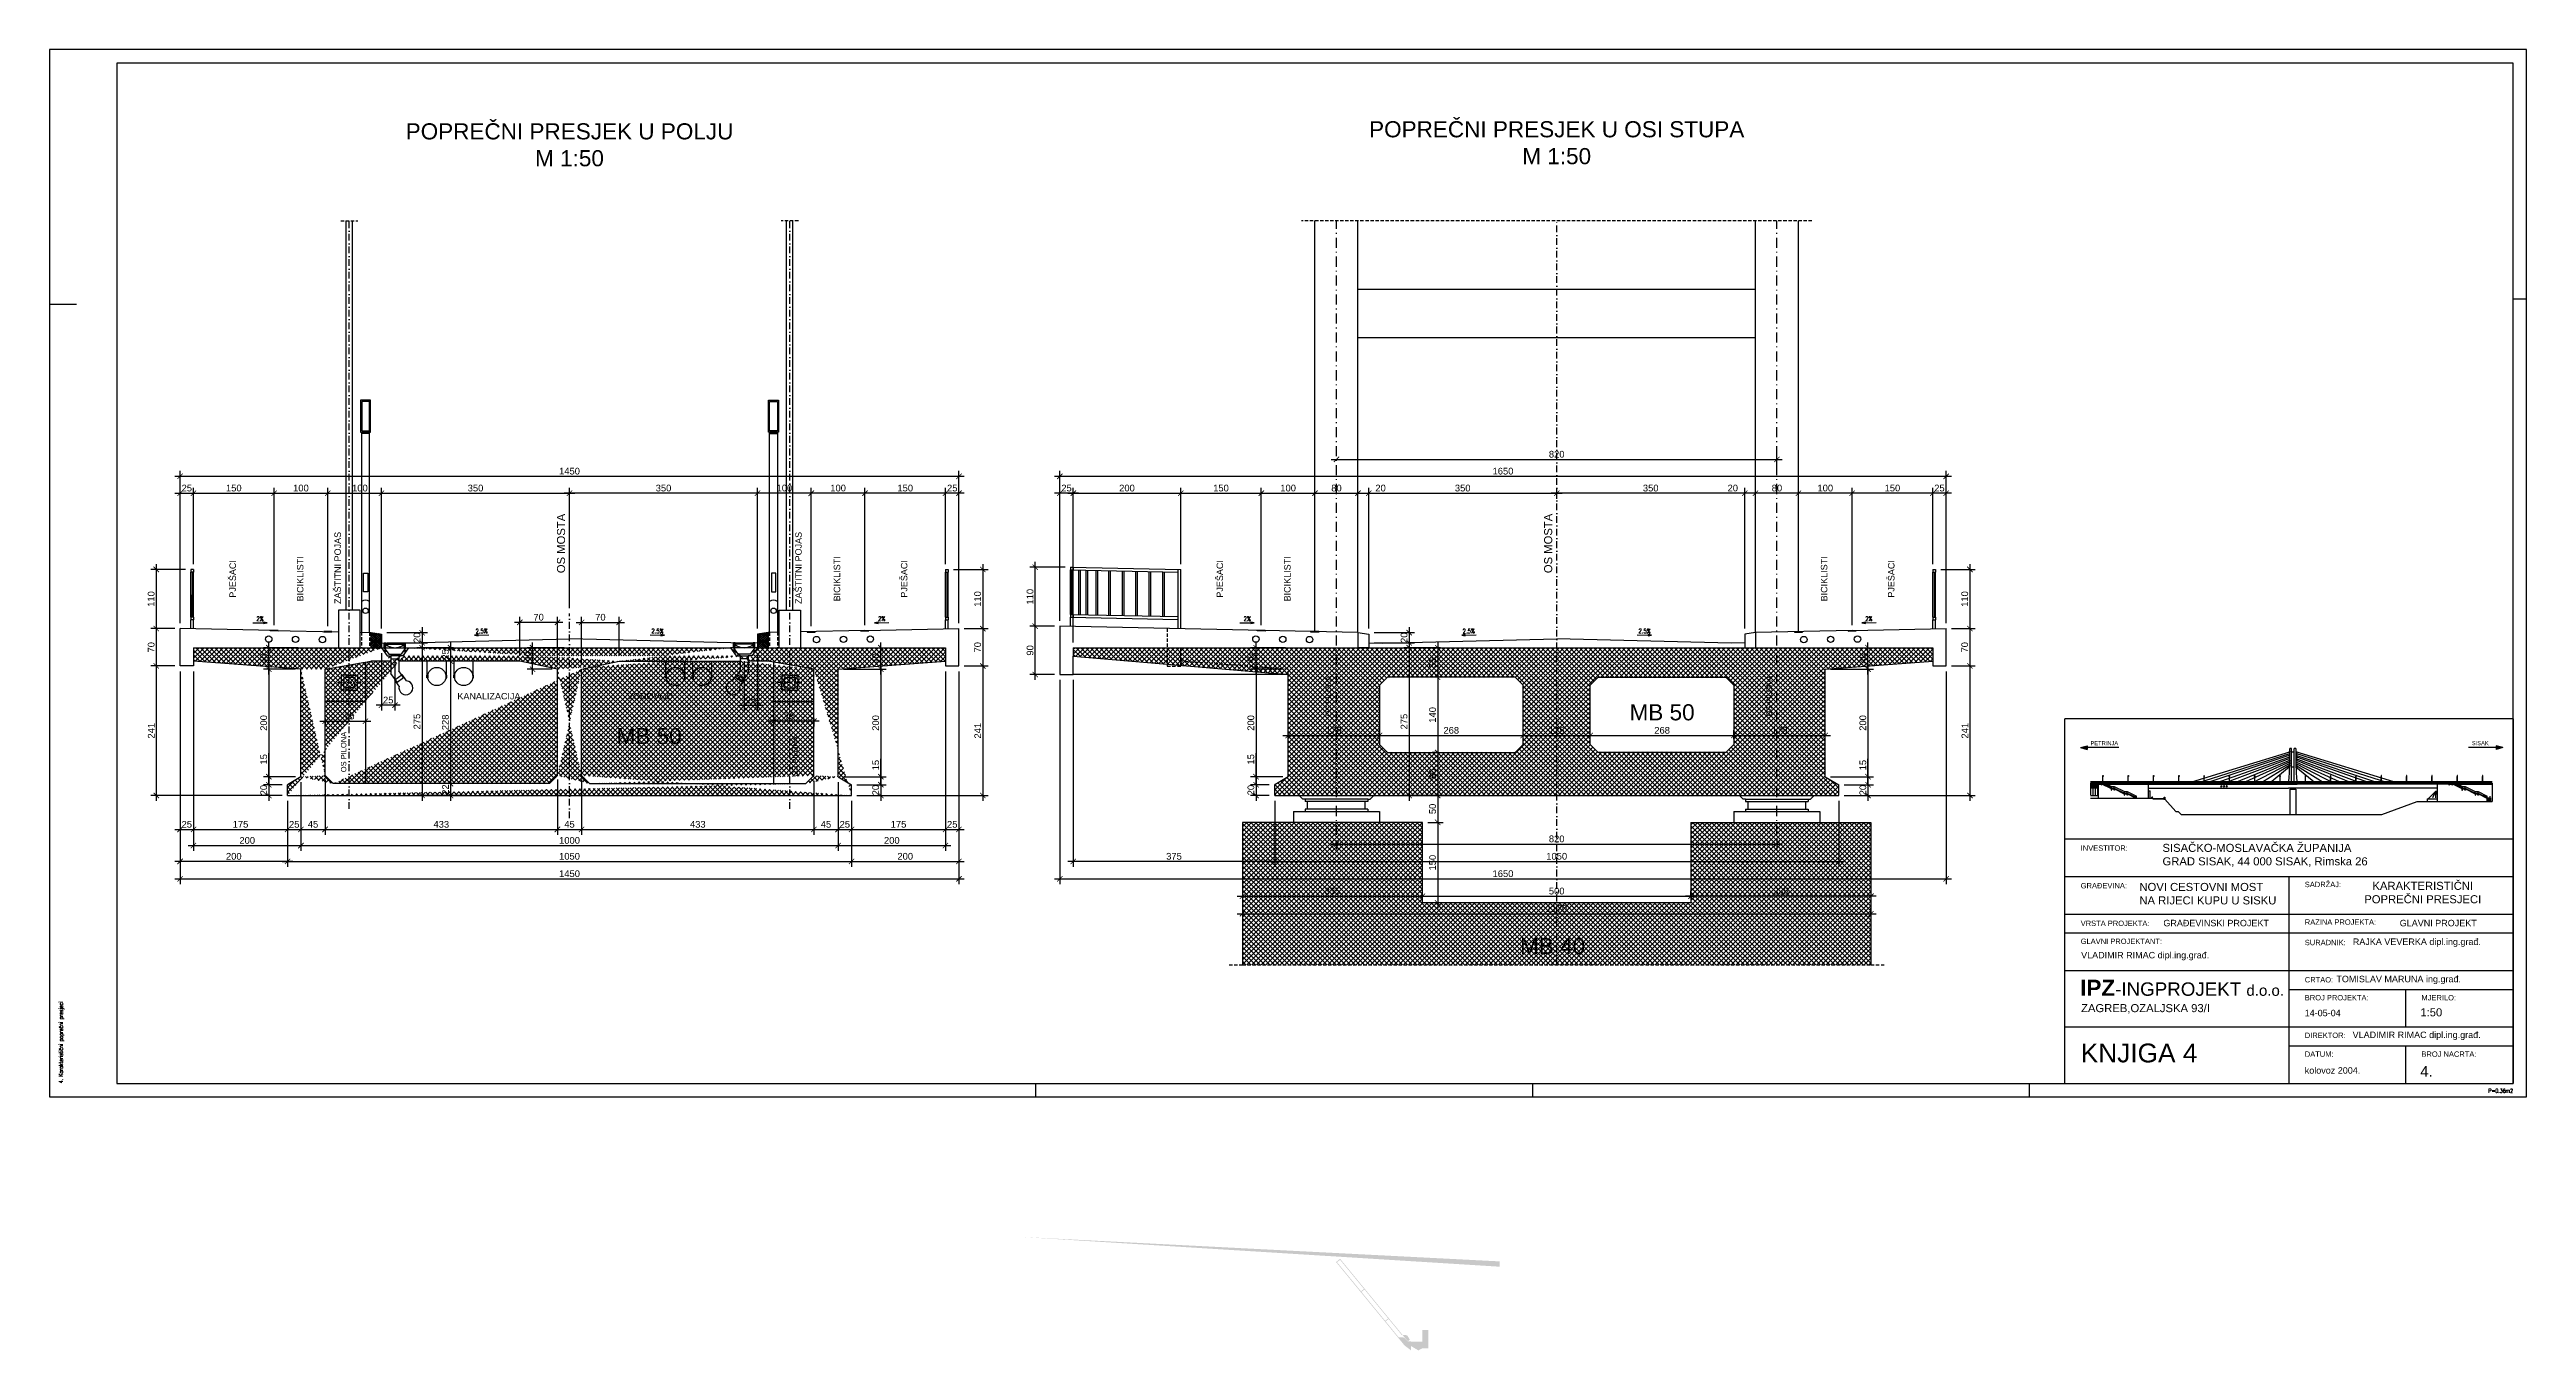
# Model space of a CAD drawing. Header units: millimetres. Extents: x -1571 to 3041, y 35 to 2455.
import ezdxf
from ezdxf.enums import TextEntityAlignment as Align

# ---------------------------------------------------------------- set-up
doc = ezdxf.new("R2010")
doc.units = ezdxf.units.MM
doc.header["$LTSCALE"] = 50
doc.header["$MEASUREMENT"] = 0
doc.header["$PDSIZE"] = 5
doc.linetypes.add('CRTA_TOČKA', pattern=[0.47, 0.25, -0.1, 0.02, -0.1])
doc.linetypes.add('HIDDEN2', pattern=[0.1875, 0.125, -0.0625])
for name, color, linetype, lineweight in [('030', 30, 'Continuous', 30), ('050', 132, 'Continuous', 50), ('Lezajevi', 8, 'Continuous', 18)]:
    doc.layers.add(name, color=color, linetype=linetype, lineweight=lineweight)
for name, color, linetype in [('BETON', 7, 'Continuous'), ('BETON tan', 40, 'Continuous'), ('BETON tanko', 40, 'Continuous'), ('FILE', 8, 'Continuous'), ('KOTE', 9, 'Continuous'), ('NEVIDLJIVO', 9, 'HIDDEN2'), ('NIVELETA', 4, 'Continuous'), ('OSI', 2, 'CRTA_TOČKA'), ('POM', 9, 'Continuous'), ('SRAFURA', 8, 'Continuous'), ('Tekst', 3, 'Continuous')]:
    doc.layers.add(name, color=color, linetype=linetype)
doc.styles.add('KOTE', font='ROMANS.shx', dxfattribs={"width": 0.7})
doc.styles.get("Standard").update_dxf_attribs({"font": 'ARIAL.TTF'})
doc.dimstyles.new('M1-50', dxfattribs={"dimscale": 5, "dimtxt": 2.5, "dimasz": 2, "dimexe": 2, "dimexo": 2, "dimtad": 1, "dimdec": 0, "dimzin": 9, "dimtxsty": 'Standard', "dimblk": 'ARCHTICK', "dimcen": 2.5, "dimdle": 2, "dimadec": 3, "dimazin": 2, "dimtfac": 1, "dimtdec": 0, "dimtmove": 0, "dimatfit": 3, "dimldrblk": 'ARCHTICK', "dimfxl": 0, "dimfrac": 2, "dimarcsym": 0})
pattern_1 = [(45, (-318.9434, -92.764), (-4.419417, 4.419417), []), (135, (-318.9434, -92.764), (-4.419417, -4.419417), [])]
pattern_2 = [(45, (0, 81.3588), (-1.767767, 1.767767), []), (135, (0, 81.3588), (-1.767767, -1.767767), [])]

msp = doc.modelspace()

# ---------------------------------------------------------------- texts
at = {"layer": 'FILE', "style": 'KOTE', "width": 0.7}
msp.add_text('4. Karakteristični poprečni presjeci', height=7.5, rotation=90, dxfattribs=at).set_placement((-1545.5, 531.5))
msp.add_text('P=0.36m2', height=7.5, dxfattribs=at).set_placement((3015.7, 514), align=Align.RIGHT)
at = {"layer": 'KOTE', "style": 'KOTE', "width": 0.7}
for s, height, rotation, p in [('2%', 8.33, 358.8542, (-1178.6, 1396.1)), ('2%', 8.32, 1.1458, (-21.3, 1396.2)), ('2%', 8.33, 358.8542, (659.2, 1396.1)), ('2%', 8.32, 1.1458, (1816.4, 1396.2)), ('2.5%', 8.33, 1.4321, (-766.1, 1373.3)), ('2.5%', 8.33, 358.5679, (-438.8, 1373.3)), ('2.5%', 8.33, 1.4321, (1071.6, 1373.3)), ('2.5%', 8.33, 358.5679, (1398.9, 1373.3))]:
    msp.add_text(s, height=height, rotation=rotation, dxfattribs=at).set_placement(p, align=Align.MIDDLE)
at = {"layer": 'Tekst', "attachment_point": 5}
for s, insert, char_height in [('{\\fArial|b0|i0|c238|p34;POPREČNI PRESJEK U POLJU \\PM 1:50}', (-602.5, 2278), 30), ('{\\fArial|b0|i0|c238|p34;POPREČNI PRESJEK U OSI STUPA\\PM 1:50}', (1235.3, 2281.9), 30), ('{\\fArial|b0|i0|c238|p34;KANALIZACIJA}', (-752.5, 1252), 12), ('{\\fArial|b0|i0|c238|p34;VODOVOD}', (-452.5, 1252), 12), ('{\\fArial|b0|i0|c238|p34;MB 50}', (1431.5, 1221.9), 30), ('{\\fArial|b0|i0|c238|p34;MB 50}', (-454.3, 1177.6), 30), ('{\\fArial|b0|i0|c238|p34;MB 40}', (1227.6, 786.8), 30)]:
    msp.add_mtext(s, dxfattribs=dict(at, insert=insert, char_height=char_height))
at = {"layer": 'Tekst', "attachment_point": 5, "rotation": 90}
for s, insert, char_height in [('{\\fArial|b0|i0|c238|p34;OS MOSTA}', (-618.2, 1536.3), 15), ('{\\fArial|b0|i0|c238|p34;OS MOSTA}', (1219.5, 1536.3), 15), ('{\\fArial|b0|i0|c238|p34;ZAŠTITNI POJAS}', (-1034, 1490.8), 12), ('{\\fArial|b0|i0|c238|p34;ZAŠTITNI POJAS}', (-176.2, 1490.8), 12), ('{\\fArial|b0|i0|c238|p34;PJEŠACI}', (-1229.5, 1470.4), 12), ('{\\fArial|b0|i0|c238|p34;BICIKLISTI}', (-1103.8, 1470.4), 12), ('{\\fArial|b0|i0|c238|p34;BICIKLISTI}', (-104.5, 1470.4), 12), ('{\\fArial|b0|i0|c238|p34;PJEŠACI}', (20.5, 1470.4), 12), ('{\\fArial|b0|i0|c238|p34;PJEŠACI}', (608.2, 1470.4), 12), ('{\\fArial|b0|i0|c238|p34;BICIKLISTI}', (733.9, 1470.4), 12), ('{\\fArial|b0|i0|c238|p34;BICIKLISTI}', (1733.2, 1470.4), 12), ('{\\fArial|b0|i0|c238|p34;PJEŠACI}', (1858.2, 1470.4), 12), ('{\\fArial|b0|i0|c238|p34;OS PILONA}', (810.3, 1252.2), 10), ('{\\fArial|b0|i0|c238|p34;OS PILONA}', (1630.3, 1252.2), 10), ('{\\fArial|b0|i0|c238|p34;OS PILONA}', (-1023, 1148.2), 10), ('{\\fArial|b0|i0|c238|p34;OS PILONA}', (-182.5, 1140), 10)]:
    msp.add_mtext(s, dxfattribs=dict(at, insert=insert, char_height=char_height))
at = {"layer": 'Tekst'}
for s, insert, char_height, width, attachment_point in [('{\\fArial|b0|i0|c238|p34;PETRINJA}', (2229.1, 1168.5), 7.605, 971.919, 1), ('{\\fArial|b0|i0|c238|p34;SISAK}', (2939, 1168.5), 7.605, 971.919, 1), ('INVESTITOR:', (2210.8, 974.4), 10, 221.398, 1), ('{\\fArial|b0|i0|c238|p34;SISAČKO-MOSLAVAČKA ŽUPANIJA\\PGRAD SISAK, 44 000 SISAK, Rimska 26}', (2363.1, 977.3), 15, 454.117, 1), ('{\\fArial|b0|i0|c238|p34;GRAÐEVINA:}', (2210.8, 904.4), 10, 221.398, 1), ('{\\fArial|b0|i0|c238|p34;NOVI CESTOVNI MOST \\PNA RIJECI KUPU U SISKU}', (2320.1, 904.6), 15, 454.117, 1), ('{\\fArial|b0|i0|c238|p34;SADRŽAJ:}', (2628, 906.7), 10, 221.398, 1), ('{\\fArial|b0|i0|c238|p34;KARAKTERISTIČNI \\PPOPREČNI PRESJECI}', (2847.6, 906.7), 15, 454.117, 2), ('VRSTA PROJEKTA:', (2210.8, 834.4), 10, 221.398, 1), ('{\\fArial|b0|i0|c238|p34;GRAÐEVINSKI PROJEKT}', (2364.7, 835.9), 12, 454.117, 1), ('RAZINA PROJEKTA:', (2628, 836.7), 10, 221.398, 1), ('{\\fArial|b0|i0|c238|p34;GLAV}NI PROJEKT', (2804.7, 835.9), 12, 454.117, 1), ('GLAVNI PROJEKTANT:', (2210.8, 801), 10, 221.398, 1), ('SURADNIK:', (2628, 798.7), 10, 221.398, 1), ('{\\fArial|b0|i0|c238|p34;RAJKA VEVERKA dipl.ing.građ.}', (2717.4, 801.2), 12, 454.117, 1), ('{\\fArial|b0|i0|c238|p34;VLADIMIR RIMAC dipl.ing.građ.}', (2211.6, 776.2), 12, 454.117, 1), ('{\\fArial|b1|i0|c238|p34;IPZ\\fArial|b0|i0|c238|p34;\\H0.8333x;-INGPROJEKT \\H0.8x;d.o.o.}', (2209.7, 724.5), 30, 446.788, 1), ('CRTAO:', (2628, 729.4), 10, 221.398, 1), ('BROJ PROJEKTA:', (2628, 696), 10, 221.398, 1), ('{\\fArial|b0|i0|c238|p34;TOMISLAV MARUNA ing.građ.}', (2686.8, 731.8, 300), 12, 454.117, 1), ('MJERILO:', (2845.1, 696), 10, 221.398, 1), ('ZAGREB,OZALJSKA 93/I', (2211.5, 679.1), 15, 368.55, 1), ('{\\fArial|b0|i0|c238|p34;14}-0{\\fArial|b0|i0|c238|p34;5-}0{\\fArial|b0|i0|c238|p34;4}', (2627.7, 668.5), 12, 454.117, 1), ('1:{\\fArial|b0|i0|c238|p34;50}', (2843.1, 671.3), 15, 343.462, 1), ('{\\fArial|b0|i0|c238|p34;KNJIGA 4}', (2210.8, 605.6), 35, 305.819, 1), ('DIREKTOR:', (2628, 626), 10, 221.398, 1), ('{\\fArial|b0|i0|c238|p34;VLADIMIR RIMAC dipl.ing.građ.}', (2717, 627.9), 12, 454.117, 1), ('{\\fArial|b0|i0|c238|p34;kolovoz }200{\\fArial|b0|i0|c238|p34;4}.', (2627.9, 561.7), 12, 454.117, 1), ('DATUM:', (2628, 591), 10, 221.398, 1), ('{\\fArial|b0|i0|c238|p34;4}.', (2843, 564), 20, 322.821, 1), ('BROJ NACRTA:', (2845.1, 591), 10, 221.398, 1)]:
    msp.add_mtext(s, dxfattribs=dict(at, insert=insert, char_height=char_height, width=width, attachment_point=attachment_point))

# ---------------------------------------------------------------- blocks, each defined once
blk = doc.blocks.new('_ArchTick')
at = {"layer": '050', "color": 0, "const_width": 0.15}
blk.add_lwpolyline([(-0.5, -0.5), (0.5, 0.5)], dxfattribs=at)
blk = doc.blocks.new('*D27')
at = {"layer": 'Defpoints', "color": 0}
for p in [(735.3, 1302.3), (675.5, 1102.3), (735.3, 1102.3)]:
    blk.add_point(p, dxfattribs=at)
at = {"layer": 'KOTE', "color": 0, "lineweight": -2}
for p, q in [((725.3, 1302.3), (665.5, 1302.3)), ((675.5, 1312.3), (675.5, 1092.3)), ((725.3, 1102.3), (665.5, 1102.3))]:
    blk.add_line(p, q, dxfattribs=at)
at = {"layer": 'KOTE', "color": 0, "lineweight": -2, "xscale": 10, "yscale": 10, "zscale": 10}
for p, rotation in [((675.5, 1302.3), 90), ((675.5, 1102.3), 270)]:
    blk.add_blockref('_ArchTick', p, dxfattribs=dict(at, rotation=rotation))
at = {"layer": 'KOTE', "color": 0, "insert": (666, 1202.3), "char_height": 12.5, "attachment_point": 5, "rotation": 90}
blk.add_mtext('200', dxfattribs=at)
blk = doc.blocks.new('*D26')
at = {"layer": 'Defpoints', "color": 0}
for p in [(1735.3, 1302.3), (1735.3, 1102.3), (1814.8, 1102.3)]:
    blk.add_point(p, dxfattribs=at)
at = {"layer": 'KOTE', "color": 0, "lineweight": -2}
for p, q in [((1745.3, 1302.3), (1824.8, 1302.3)), ((1814.8, 1312.3), (1814.8, 1092.3)), ((1745.3, 1102.3), (1824.8, 1102.3))]:
    blk.add_line(p, q, dxfattribs=at)
at = {"layer": 'KOTE', "color": 0, "lineweight": -2, "xscale": 10, "yscale": 10, "zscale": 10}
for p, rotation in [((1814.8, 1302.3), 90), ((1814.8, 1102.3), 270)]:
    blk.add_blockref('_ArchTick', p, dxfattribs=dict(at, rotation=rotation))
at = {"layer": 'KOTE', "color": 0, "insert": (1805.3, 1202.3), "char_height": 12.5, "attachment_point": 5, "rotation": 90}
blk.add_mtext('200', dxfattribs=at)
blk = doc.blocks.new('*D25')
at = {"layer": 'Defpoints', "color": 0}
for p in [(1029.2, 1287.3), (1013.7, 1147.3), (1024.1, 1147.3)]:
    blk.add_point(p, dxfattribs=at)
at = {"layer": 'KOTE', "color": 0, "lineweight": -2}
for p, q in [((1013.7, 1297.3), (1013.7, 1137.3)), ((1019.2, 1287.3), (1003.7, 1287.3)), ((1014.1, 1147.3), (1003.7, 1147.3))]:
    blk.add_line(p, q, dxfattribs=at)
at = {"layer": 'KOTE', "color": 0, "lineweight": -2, "xscale": 10, "yscale": 10, "zscale": 10}
for p, rotation in [((1013.7, 1287.3), 90), ((1013.7, 1147.3), 270)]:
    blk.add_blockref('_ArchTick', p, dxfattribs=dict(at, rotation=rotation))
at = {"layer": 'KOTE', "color": 0, "insert": (1004.2, 1217.3), "char_height": 12.5, "attachment_point": 5, "rotation": 90}
blk.add_mtext('140', dxfattribs=at)
blk = doc.blocks.new('*D24')
at = {"layer": 'Defpoints', "color": 0}
for p in [(1026.3, 1342.3), (960.7, 1067.3), (1050.7, 1067.3)]:
    blk.add_point(p, dxfattribs=at)
at = {"layer": 'KOTE', "color": 0, "lineweight": -2}
for p, q in [((1016.3, 1342.3), (950.7, 1342.3)), ((960.7, 1352.3), (960.7, 1057.3)), ((1040.7, 1067.3), (950.7, 1067.3))]:
    blk.add_line(p, q, dxfattribs=at)
at = {"layer": 'KOTE', "color": 0, "lineweight": -2, "xscale": 10, "yscale": 10, "zscale": 10}
for p, rotation in [((960.7, 1342.3), 90), ((960.7, 1067.3), 270)]:
    blk.add_blockref('_ArchTick', p, dxfattribs=dict(at, rotation=rotation))
at = {"layer": 'KOTE', "color": 0, "insert": (951.2, 1204.8), "char_height": 12.5, "attachment_point": 5, "rotation": 90}
blk.add_mtext('275', dxfattribs=at)
blk = doc.blocks.new('*D23')
at = {"layer": 'Defpoints', "color": 0}
for p in [(335.3, 1292.3), (710.3, 1067.3), (335.3, 944.6)]:
    blk.add_point(p, dxfattribs=at)
at = {"layer": 'POM', "color": 0, "lineweight": -2}
for p, q in [((335.3, 1282.3), (335.3, 934.6)), ((710.3, 1057.3), (710.3, 934.6)), ((720.3, 944.6), (325.3, 944.6))]:
    blk.add_line(p, q, dxfattribs=at)
at = {"layer": 'POM', "color": 0, "lineweight": -2, "xscale": 10, "yscale": 10, "zscale": 10, "rotation": 180}
blk.add_blockref('_ArchTick', (335.3, 944.6), dxfattribs=at)
at = {"layer": 'POM', "color": 0, "lineweight": -2, "xscale": 10, "yscale": 10, "zscale": 10}
blk.add_blockref('_ArchTick', (710.3, 944.6), dxfattribs=at)
at = {"layer": 'POM', "color": 0, "insert": (522.8, 954.1), "char_height": 12.5, "attachment_point": 5}
blk.add_mtext('375', dxfattribs=at)
blk = doc.blocks.new('*D22')
at = {"layer": 'Defpoints', "color": 0}
for p in [(310.3, 1292.3), (1960.3, 1308.3), (1960.3, 912.2)]:
    blk.add_point(p, dxfattribs=at)
at = {"layer": 'KOTE', "color": 0, "lineweight": -2}
for p, q in [((1960.3, 1298.3), (1960.3, 902.2)), ((310.3, 1282.3), (310.3, 902.2)), ((300.3, 912.2), (1970.3, 912.2))]:
    blk.add_line(p, q, dxfattribs=at)
at = {"layer": 'KOTE', "color": 0, "lineweight": -2, "xscale": 10, "yscale": 10, "zscale": 10, "rotation": 180}
blk.add_blockref('_ArchTick', (310.3, 912.2), dxfattribs=at)
at = {"layer": 'KOTE', "color": 0, "lineweight": -2, "xscale": 10, "yscale": 10, "zscale": 10}
blk.add_blockref('_ArchTick', (1960.3, 912.2), dxfattribs=at)
at = {"layer": 'KOTE', "color": 0, "insert": (1135.3, 921.7), "char_height": 12.5, "attachment_point": 5}
blk.add_mtext('1650', dxfattribs=at)
blk = doc.blocks.new('*D21')
at = {"layer": 'Defpoints', "color": 0}
for p in [(1960.3, 1308.3), (1760.3, 1067.3), (2004.6, 1067.3)]:
    blk.add_point(p, dxfattribs=at)
at = {"layer": 'KOTE', "color": 0, "lineweight": -2}
for p, q in [((1970.3, 1308.3), (2014.6, 1308.3)), ((2004.6, 1318.3), (2004.6, 1057.3)), ((1770.3, 1067.3), (2014.6, 1067.3))]:
    blk.add_line(p, q, dxfattribs=at)
at = {"layer": 'KOTE', "color": 0, "lineweight": -2, "xscale": 10, "yscale": 10, "zscale": 10}
for p, rotation in [((2004.6, 1308.3), 90), ((2004.6, 1067.3), 270)]:
    blk.add_blockref('_ArchTick', p, dxfattribs=dict(at, rotation=rotation))
at = {"layer": 'KOTE', "color": 0, "insert": (1995.2, 1187.8), "char_height": 12.5, "attachment_point": 5, "rotation": 90}
blk.add_mtext('241', dxfattribs=at)
blk = doc.blocks.new('*D32')
at = {"layer": 'Defpoints', "color": 0}
for p in [(1297.8, 1162.3), (1565.3, 1179), (1565.3, 1162.3)]:
    blk.add_point(p, dxfattribs=at)
at = {"layer": 'KOTE', "color": 0, "lineweight": -2}
for p, q in [((1287.8, 1179), (1575.3, 1179)), ((1297.8, 1172.3), (1297.8, 1189)), ((1565.3, 1172.3), (1565.3, 1189))]:
    blk.add_line(p, q, dxfattribs=at)
at = {"layer": 'KOTE', "color": 0, "lineweight": -2, "xscale": 10, "yscale": 10, "zscale": 10, "rotation": 180}
blk.add_blockref('_ArchTick', (1297.8, 1179), dxfattribs=at)
at = {"layer": 'KOTE', "color": 0, "lineweight": -2, "xscale": 10, "yscale": 10, "zscale": 10}
blk.add_blockref('_ArchTick', (1565.3, 1179), dxfattribs=at)
at = {"layer": 'KOTE', "color": 0, "insert": (1431.5, 1188.5), "char_height": 12.5, "attachment_point": 5}
blk.add_mtext('268', dxfattribs=at)
blk = doc.blocks.new('*D28')
at = {"layer": 'Defpoints', "color": 0}
for p in [(710.3, 1067.3), (1760.3, 1067.3), (1760.3, 944.6)]:
    blk.add_point(p, dxfattribs=at)
at = {"layer": 'KOTE', "color": 0, "lineweight": -2}
for p, q in [((710.3, 1057.3), (710.3, 934.6)), ((1760.3, 1057.3), (1760.3, 934.6)), ((700.3, 944.6), (1770.3, 944.6))]:
    blk.add_line(p, q, dxfattribs=at)
at = {"layer": 'KOTE', "color": 0, "lineweight": -2, "xscale": 10, "yscale": 10, "zscale": 10, "rotation": 180}
blk.add_blockref('_ArchTick', (710.3, 944.6), dxfattribs=at)
at = {"layer": 'KOTE', "color": 0, "lineweight": -2, "xscale": 10, "yscale": 10, "zscale": 10}
blk.add_blockref('_ArchTick', (1760.3, 944.6), dxfattribs=at)
at = {"layer": 'KOTE', "color": 0, "insert": (1235.3, 954.1), "char_height": 12.5, "attachment_point": 5}
blk.add_mtext('1050', dxfattribs=at)
blk = doc.blocks.new('*D33')
at = {"layer": 'Defpoints', "color": 0}
for p in [(905.3, 1162.3), (1172.8, 1179), (1172.8, 1162.3)]:
    blk.add_point(p, dxfattribs=at)
at = {"layer": 'KOTE', "color": 0, "lineweight": -2}
for p, q in [((895.3, 1179), (1182.8, 1179)), ((905.3, 1172.3), (905.3, 1189)), ((1172.8, 1172.3), (1172.8, 1189))]:
    blk.add_line(p, q, dxfattribs=at)
at = {"layer": 'KOTE', "color": 0, "lineweight": -2, "xscale": 10, "yscale": 10, "zscale": 10, "rotation": 180}
blk.add_blockref('_ArchTick', (905.3, 1179), dxfattribs=at)
at = {"layer": 'KOTE', "color": 0, "lineweight": -2, "xscale": 10, "yscale": 10, "zscale": 10}
blk.add_blockref('_ArchTick', (1172.8, 1179), dxfattribs=at)
at = {"layer": 'KOTE', "color": 0, "insert": (1039, 1188.5), "char_height": 12.5, "attachment_point": 5}
blk.add_mtext('268', dxfattribs=at)
blk = doc.blocks.new('*D30')
at = {"layer": 'Defpoints', "color": 0}
for p in [(675.5, 1067.3), (710.3, 1087.3), (710.3, 1067.3)]:
    blk.add_point(p, dxfattribs=at)
at = {"layer": 'KOTE', "color": 0, "lineweight": -2}
for p, q in [((700.3, 1087.3), (665.5, 1087.3)), ((700.3, 1067.3), (665.5, 1067.3)), ((675.5, 1097.3), (675.5, 1057.3))]:
    blk.add_line(p, q, dxfattribs=at)
at = {"layer": 'KOTE', "color": 0, "lineweight": -2, "xscale": 10, "yscale": 10, "zscale": 10}
for p, rotation in [((675.5, 1087.3), 90), ((675.5, 1067.3), 270)]:
    blk.add_blockref('_ArchTick', p, dxfattribs=dict(at, rotation=rotation))
at = {"layer": 'KOTE', "color": 0, "insert": (666, 1077.3), "char_height": 12.5, "attachment_point": 5, "rotation": 90}
blk.add_mtext('20', dxfattribs=at)
blk = doc.blocks.new('*D29')
at = {"layer": 'Defpoints', "color": 0}
for p in [(905.3, 1179), (905.3, 1162.3), (735.3, 1102.3)]:
    blk.add_point(p, dxfattribs=at)
at = {"layer": 'KOTE', "color": 0, "lineweight": -2}
for p, q in [((725.3, 1179), (915.3, 1179)), ((735.3, 1112.3), (735.3, 1189)), ((905.3, 1172.3), (905.3, 1189))]:
    blk.add_line(p, q, dxfattribs=at)
at = {"layer": 'KOTE', "color": 0, "lineweight": -2, "xscale": 10, "yscale": 10, "zscale": 10, "rotation": 180}
blk.add_blockref('_ArchTick', (735.3, 1179), dxfattribs=at)
at = {"layer": 'KOTE', "color": 0, "lineweight": -2, "xscale": 10, "yscale": 10, "zscale": 10}
blk.add_blockref('_ArchTick', (905.3, 1179), dxfattribs=at)
at = {"layer": 'KOTE', "color": 0, "insert": (820.3, 1188.5), "char_height": 12.5, "attachment_point": 5}
blk.add_mtext('170', dxfattribs=at)
blk = doc.blocks.new('*D31')
at = {"layer": 'Defpoints', "color": 0}
for p in [(675.5, 1087.3), (710.3, 1087.3), (735.3, 1102.3)]:
    blk.add_point(p, dxfattribs=at)
at = {"layer": 'KOTE', "color": 0, "lineweight": -2}
for p, q in [((675.5, 1102.3), (675.5, 1146.1)), ((675.5, 1087.3), (675.5, 1112.3)), ((725.3, 1102.3), (665.5, 1102.3)), ((700.3, 1087.3), (665.5, 1087.3))]:
    blk.add_line(p, q, dxfattribs=at)
at = {"layer": 'KOTE', "color": 0, "lineweight": -2, "xscale": 10, "yscale": 10, "zscale": 10}
for p, rotation in [((675.5, 1102.3), 90), ((675.5, 1087.3), 270)]:
    blk.add_blockref('_ArchTick', p, dxfattribs=dict(at, rotation=rotation))
at = {"layer": 'KOTE', "color": 0, "insert": (666, 1134.6), "char_height": 12.5, "attachment_point": 5, "rotation": 90}
blk.add_mtext('15', dxfattribs=at)
blk = doc.blocks.new('*D34')
at = {"layer": 'Defpoints', "color": 0}
for p in [(1172.8, 1162.3), (1297.8, 1179), (1297.8, 1162.3)]:
    blk.add_point(p, dxfattribs=at)
at = {"layer": 'KOTE', "color": 0, "lineweight": -2}
for p, q in [((1162.8, 1179), (1307.8, 1179)), ((1172.8, 1172.3), (1172.8, 1189)), ((1297.8, 1172.3), (1297.8, 1189))]:
    blk.add_line(p, q, dxfattribs=at)
at = {"layer": 'KOTE', "color": 0, "lineweight": -2, "xscale": 10, "yscale": 10, "zscale": 10, "rotation": 180}
blk.add_blockref('_ArchTick', (1172.8, 1179), dxfattribs=at)
at = {"layer": 'KOTE', "color": 0, "lineweight": -2, "xscale": 10, "yscale": 10, "zscale": 10}
blk.add_blockref('_ArchTick', (1297.8, 1179), dxfattribs=at)
at = {"layer": 'KOTE', "color": 0, "insert": (1235.3, 1188.5), "char_height": 12.5, "attachment_point": 5}
blk.add_mtext('125', dxfattribs=at)
blk = doc.blocks.new('*D48')
at = {"layer": 'Defpoints', "color": 0}
for p in [(1024.1, 1147.3), (1013.7, 1067.3), (1024.1, 1067.3)]:
    blk.add_point(p, dxfattribs=at)
at = {"layer": 'KOTE', "color": 0, "lineweight": -2}
for p, q in [((1013.7, 1157.3), (1013.7, 1057.3)), ((1014.1, 1147.3), (1003.7, 1147.3)), ((1014.1, 1067.3), (1003.7, 1067.3))]:
    blk.add_line(p, q, dxfattribs=at)
at = {"layer": 'KOTE', "color": 0, "lineweight": -2, "xscale": 10, "yscale": 10, "zscale": 10}
for p, rotation in [((1013.7, 1147.3), 90), ((1013.7, 1067.3), 270)]:
    blk.add_blockref('_ArchTick', p, dxfattribs=dict(at, rotation=rotation))
at = {"layer": 'KOTE', "color": 0, "insert": (1004.2, 1107.3), "char_height": 12.5, "attachment_point": 5, "rotation": 90}
blk.add_mtext('80', dxfattribs=at)
blk = doc.blocks.new('*D36')
at = {"layer": 'Defpoints', "color": 0}
for p in [(1565.3, 1162.3), (1735.3, 1179), (1735.3, 1102.3)]:
    blk.add_point(p, dxfattribs=at)
at = {"layer": 'KOTE', "color": 0, "lineweight": -2}
for p, q in [((1555.3, 1179), (1745.3, 1179)), ((1565.3, 1172.3), (1565.3, 1189)), ((1735.3, 1112.3), (1735.3, 1189))]:
    blk.add_line(p, q, dxfattribs=at)
at = {"layer": 'KOTE', "color": 0, "lineweight": -2, "xscale": 10, "yscale": 10, "zscale": 10, "rotation": 180}
blk.add_blockref('_ArchTick', (1565.3, 1179), dxfattribs=at)
at = {"layer": 'KOTE', "color": 0, "lineweight": -2, "xscale": 10, "yscale": 10, "zscale": 10}
blk.add_blockref('_ArchTick', (1735.3, 1179), dxfattribs=at)
at = {"layer": 'KOTE', "color": 0, "insert": (1650.3, 1188.5), "char_height": 12.5, "attachment_point": 5}
blk.add_mtext('170', dxfattribs=at)
blk = doc.blocks.new('*D35')
at = {"layer": 'Defpoints', "color": 0}
for p in [(1760.3, 1087.3), (1760.3, 1067.3), (1814.8, 1067.3)]:
    blk.add_point(p, dxfattribs=at)
at = {"layer": 'KOTE', "color": 0, "lineweight": -2}
for p, q in [((1770.3, 1087.3), (1824.8, 1087.3)), ((1770.3, 1067.3), (1824.8, 1067.3)), ((1814.8, 1097.3), (1814.8, 1057.3))]:
    blk.add_line(p, q, dxfattribs=at)
at = {"layer": 'KOTE', "color": 0, "lineweight": -2, "xscale": 10, "yscale": 10, "zscale": 10}
for p, rotation in [((1814.8, 1087.3), 90), ((1814.8, 1067.3), 270)]:
    blk.add_blockref('_ArchTick', p, dxfattribs=dict(at, rotation=rotation))
at = {"layer": 'KOTE', "color": 0, "insert": (1805.3, 1077.3), "char_height": 12.5, "attachment_point": 5, "rotation": 90}
blk.add_mtext('20', dxfattribs=at)
blk = doc.blocks.new('*D37')
at = {"layer": 'Defpoints', "color": 0}
for p in [(1735.3, 1102.3), (1760.3, 1087.3), (1814.8, 1087.3)]:
    blk.add_point(p, dxfattribs=at)
at = {"layer": 'KOTE', "color": 0, "lineweight": -2}
for p, q in [((1814.8, 1102.3), (1814.8, 1135.4)), ((1814.8, 1087.3), (1814.8, 1112.3)), ((1745.3, 1102.3), (1824.8, 1102.3)), ((1770.3, 1087.3), (1824.8, 1087.3))]:
    blk.add_line(p, q, dxfattribs=at)
at = {"layer": 'KOTE', "color": 0, "lineweight": -2, "xscale": 10, "yscale": 10, "zscale": 10}
for p, rotation in [((1814.8, 1102.3), 90), ((1814.8, 1087.3), 270)]:
    blk.add_blockref('_ArchTick', p, dxfattribs=dict(at, rotation=rotation))
at = {"layer": 'KOTE', "color": 0, "insert": (1805.3, 1123.8), "char_height": 12.5, "attachment_point": 5, "rotation": 90}
blk.add_mtext('15', dxfattribs=at)
blk = doc.blocks.new('*D41')
at = {"layer": 'Defpoints', "color": 0}
for p in [(1235.3, 1629.8), (1235.3, 1609.5), (1585.3, 1367.8)]:
    blk.add_point(p, dxfattribs=at)
at = {"layer": 'KOTE', "color": 0, "lineweight": -2}
for p, q in [((1595.3, 1629.8), (1225.3, 1629.8)), ((1235.3, 1619.5), (1235.3, 1639.8)), ((1585.3, 1377.8), (1585.3, 1639.8))]:
    blk.add_line(p, q, dxfattribs=at)
at = {"layer": 'KOTE', "color": 0, "lineweight": -2, "xscale": 10, "yscale": 10, "zscale": 10, "rotation": 180}
blk.add_blockref('_ArchTick', (1235.3, 1629.8), dxfattribs=at)
at = {"layer": 'KOTE', "color": 0, "lineweight": -2, "xscale": 10, "yscale": 10, "zscale": 10}
blk.add_blockref('_ArchTick', (1585.3, 1629.8), dxfattribs=at)
at = {"layer": 'KOTE', "color": 0, "insert": (1410.3, 1639.3), "char_height": 12.5, "attachment_point": 5}
blk.add_mtext('350', dxfattribs=at)
blk = doc.blocks.new('*D18')
at = {"layer": 'Defpoints', "color": 0}
for p in [(1960.3, 1661.3), (310.3, 1382.4), (1960.3, 1377.8)]:
    blk.add_point(p, dxfattribs=at)
at = {"layer": 'KOTE', "color": 0, "lineweight": -2}
for p, q in [((300.3, 1661.3), (1970.3, 1661.3)), ((310.3, 1392.4), (310.3, 1671.3)), ((1960.3, 1387.8), (1960.3, 1671.3))]:
    blk.add_line(p, q, dxfattribs=at)
at = {"layer": 'KOTE', "color": 0, "lineweight": -2, "xscale": 10, "yscale": 10, "zscale": 10, "rotation": 180}
blk.add_blockref('_ArchTick', (310.3, 1661.3), dxfattribs=at)
at = {"layer": 'KOTE', "color": 0, "lineweight": -2, "xscale": 10, "yscale": 10, "zscale": 10}
blk.add_blockref('_ArchTick', (1960.3, 1661.3), dxfattribs=at)
at = {"layer": 'KOTE', "color": 0, "insert": (1135.3, 1670.8), "char_height": 12.5, "attachment_point": 5}
blk.add_mtext('1650', dxfattribs=at)
blk = doc.blocks.new('*D43')
at = {"layer": 'Defpoints', "color": 0}
for p in [(865.3, 1629.8), (865.3, 1603.9), (785.3, 1372.3)]:
    blk.add_point(p, dxfattribs=at)
at = {"layer": 'KOTE', "color": 0, "lineweight": -2}
for p, q in [((775.3, 1629.8), (875.3, 1629.8)), ((785.3, 1382.3), (785.3, 1639.8)), ((865.3, 1613.9), (865.3, 1639.8))]:
    blk.add_line(p, q, dxfattribs=at)
at = {"layer": 'KOTE', "color": 0, "lineweight": -2, "xscale": 10, "yscale": 10, "zscale": 10, "rotation": 180}
blk.add_blockref('_ArchTick', (785.3, 1629.8), dxfattribs=at)
at = {"layer": 'KOTE', "color": 0, "lineweight": -2, "xscale": 10, "yscale": 10, "zscale": 10}
blk.add_blockref('_ArchTick', (865.3, 1629.8), dxfattribs=at)
at = {"layer": 'KOTE', "color": 0, "insert": (825.3, 1639.3), "char_height": 12.5, "attachment_point": 5}
blk.add_mtext('80', dxfattribs=at)
blk = doc.blocks.new('*D40')
at = {"layer": 'Defpoints', "color": 0}
for p in [(685.3, 1629.8), (535.3, 1488), (685.3, 1374.3)]:
    blk.add_point(p, dxfattribs=at)
at = {"layer": 'KOTE', "color": 0, "lineweight": -2}
for p, q in [((525.3, 1629.8), (695.3, 1629.8)), ((535.3, 1498), (535.3, 1639.8)), ((685.3, 1384.3), (685.3, 1639.8))]:
    blk.add_line(p, q, dxfattribs=at)
at = {"layer": 'KOTE', "color": 0, "lineweight": -2, "xscale": 10, "yscale": 10, "zscale": 10, "rotation": 180}
blk.add_blockref('_ArchTick', (535.3, 1629.8), dxfattribs=at)
at = {"layer": 'KOTE', "color": 0, "lineweight": -2, "xscale": 10, "yscale": 10, "zscale": 10}
blk.add_blockref('_ArchTick', (685.3, 1629.8), dxfattribs=at)
at = {"layer": 'KOTE', "color": 0, "insert": (610.3, 1639.3), "char_height": 12.5, "attachment_point": 5}
blk.add_mtext('150', dxfattribs=at)
blk = doc.blocks.new('*D39')
at = {"layer": 'Defpoints', "color": 0}
for p in [(535.3, 1629.8), (535.3, 1488), (335.3, 1342.3)]:
    blk.add_point(p, dxfattribs=at)
at = {"layer": 'KOTE', "color": 0, "lineweight": -2}
for p, q in [((325.3, 1629.8), (545.3, 1629.8)), ((335.3, 1352.3), (335.3, 1639.8)), ((535.3, 1498), (535.3, 1639.8))]:
    blk.add_line(p, q, dxfattribs=at)
at = {"layer": 'KOTE', "color": 0, "lineweight": -2, "xscale": 10, "yscale": 10, "zscale": 10, "rotation": 180}
blk.add_blockref('_ArchTick', (335.3, 1629.8), dxfattribs=at)
at = {"layer": 'KOTE', "color": 0, "lineweight": -2, "xscale": 10, "yscale": 10, "zscale": 10}
blk.add_blockref('_ArchTick', (535.3, 1629.8), dxfattribs=at)
at = {"layer": 'KOTE', "color": 0, "insert": (435.3, 1639.3), "char_height": 12.5, "attachment_point": 5}
blk.add_mtext('200', dxfattribs=at)
blk = doc.blocks.new('*D38')
at = {"layer": 'Defpoints', "color": 0}
for p in [(785.3, 1629.8), (685.3, 1374.3), (785.3, 1372.3)]:
    blk.add_point(p, dxfattribs=at)
at = {"layer": 'KOTE', "color": 0, "lineweight": -2}
for p, q in [((675.3, 1629.8), (795.3, 1629.8)), ((685.3, 1384.3), (685.3, 1639.8)), ((785.3, 1382.3), (785.3, 1639.8))]:
    blk.add_line(p, q, dxfattribs=at)
at = {"layer": 'KOTE', "color": 0, "lineweight": -2, "xscale": 10, "yscale": 10, "zscale": 10, "rotation": 180}
blk.add_blockref('_ArchTick', (685.3, 1629.8), dxfattribs=at)
at = {"layer": 'KOTE', "color": 0, "lineweight": -2, "xscale": 10, "yscale": 10, "zscale": 10}
blk.add_blockref('_ArchTick', (785.3, 1629.8), dxfattribs=at)
at = {"layer": 'KOTE', "color": 0, "insert": (735.3, 1639.3), "char_height": 12.5, "attachment_point": 5}
blk.add_mtext('100', dxfattribs=at)
blk = doc.blocks.new('*D49')
at = {"layer": 'Defpoints', "color": 0}
for p in [(675.5, 1342.3), (740.3, 1342.3), (735.3, 1302.3)]:
    blk.add_point(p, dxfattribs=at)
at = {"layer": 'KOTE', "color": 0, "lineweight": -2}
for p, q in [((730.3, 1342.3), (665.5, 1342.3)), ((675.5, 1292.3), (675.5, 1352.3)), ((725.3, 1302.3), (665.5, 1302.3))]:
    blk.add_line(p, q, dxfattribs=at)
at = {"layer": 'KOTE', "color": 0, "lineweight": -2, "xscale": 10, "yscale": 10, "zscale": 10}
for p, rotation in [((675.5, 1342.3), 90), ((675.5, 1302.3), 270)]:
    blk.add_blockref('_ArchTick', p, dxfattribs=dict(at, rotation=rotation))
at = {"layer": 'KOTE', "color": 0, "insert": (666, 1322.3), "char_height": 12.5, "attachment_point": 5, "rotation": 90}
blk.add_mtext('40', dxfattribs=at)
blk = doc.blocks.new('*D42')
at = {"layer": 'Defpoints', "color": 0}
for p in [(1235.3, 1629.8), (1235.3, 1609.5), (885.3, 1367.8)]:
    blk.add_point(p, dxfattribs=at)
at = {"layer": 'KOTE', "color": 0, "lineweight": -2}
for p, q in [((875.3, 1629.8), (1245.3, 1629.8)), ((885.3, 1377.8), (885.3, 1639.8)), ((1235.3, 1619.5), (1235.3, 1639.8))]:
    blk.add_line(p, q, dxfattribs=at)
at = {"layer": 'KOTE', "color": 0, "lineweight": -2, "xscale": 10, "yscale": 10, "zscale": 10, "rotation": 180}
blk.add_blockref('_ArchTick', (885.3, 1629.8), dxfattribs=at)
at = {"layer": 'KOTE', "color": 0, "lineweight": -2, "xscale": 10, "yscale": 10, "zscale": 10}
blk.add_blockref('_ArchTick', (1235.3, 1629.8), dxfattribs=at)
at = {"layer": 'KOTE', "color": 0, "insert": (1060.3, 1639.3), "char_height": 12.5, "attachment_point": 5}
blk.add_mtext('350', dxfattribs=at)
blk = doc.blocks.new('*D44')
at = {"layer": 'Defpoints', "color": 0}
for p in [(885.3, 1370.3), (885.3, 1351.4), (960.7, 1351.4)]:
    blk.add_point(p, dxfattribs=at)
at = {"layer": 'KOTE', "color": 0, "lineweight": -2}
for p, q in [((895.3, 1370.3), (970.7, 1370.3)), ((895.3, 1351.4), (970.7, 1351.4)), ((960.7, 1380.3), (960.7, 1341.4))]:
    blk.add_line(p, q, dxfattribs=at)
at = {"layer": 'KOTE', "color": 0, "lineweight": -2, "xscale": 10, "yscale": 10, "zscale": 10}
for p, rotation in [((960.7, 1370.3), 90), ((960.7, 1351.4), 270)]:
    blk.add_blockref('_ArchTick', p, dxfattribs=dict(at, rotation=rotation))
at = {"layer": 'KOTE', "color": 0, "insert": (951.2, 1360.9), "char_height": 12.5, "attachment_point": 5, "rotation": 90}
blk.add_mtext('{\\fArial|b0|i0|c238|p34;20}', dxfattribs=at)
blk = doc.blocks.new('*D50')
at = {"layer": 'Defpoints', "color": 0}
for p in [(1029.2, 1342.3), (1013.7, 1287.3), (1029.2, 1287.3)]:
    blk.add_point(p, dxfattribs=at)
at = {"layer": 'KOTE', "color": 0, "lineweight": -2}
for p, q in [((1019.2, 1342.3), (1003.7, 1342.3)), ((1013.7, 1352.3), (1013.7, 1277.3)), ((1019.2, 1287.3), (1003.7, 1287.3))]:
    blk.add_line(p, q, dxfattribs=at)
at = {"layer": 'KOTE', "color": 0, "lineweight": -2, "xscale": 10, "yscale": 10, "zscale": 10}
for p, rotation in [((1013.7, 1342.3), 90), ((1013.7, 1287.3), 270)]:
    blk.add_blockref('_ArchTick', p, dxfattribs=dict(at, rotation=rotation))
at = {"layer": 'KOTE', "color": 0, "insert": (1004.2, 1314.8), "char_height": 12.5, "attachment_point": 5, "rotation": 90}
blk.add_mtext('55', dxfattribs=at)
blk = doc.blocks.new('*D45')
at = {"layer": 'Defpoints', "color": 0}
for p in [(1685.3, 1629.8), (1685.3, 1372.3), (1785.3, 1374.3)]:
    blk.add_point(p, dxfattribs=at)
at = {"layer": 'KOTE', "color": 0, "lineweight": -2}
for p, q in [((1795.3, 1629.8), (1675.3, 1629.8)), ((1685.3, 1382.3), (1685.3, 1639.8)), ((1785.3, 1384.3), (1785.3, 1639.8))]:
    blk.add_line(p, q, dxfattribs=at)
at = {"layer": 'KOTE', "color": 0, "lineweight": -2, "xscale": 10, "yscale": 10, "zscale": 10, "rotation": 180}
blk.add_blockref('_ArchTick', (1685.3, 1629.8), dxfattribs=at)
at = {"layer": 'KOTE', "color": 0, "lineweight": -2, "xscale": 10, "yscale": 10, "zscale": 10}
blk.add_blockref('_ArchTick', (1785.3, 1629.8), dxfattribs=at)
at = {"layer": 'KOTE', "color": 0, "insert": (1735.3, 1639.3), "char_height": 12.5, "attachment_point": 5}
blk.add_mtext('100', dxfattribs=at)
blk = doc.blocks.new('*D46')
at = {"layer": 'Defpoints', "color": 0}
for p in [(1940.3, 1488), (1960.3, 1377.8), (2004.6, 1377.8)]:
    blk.add_point(p, dxfattribs=at)
at = {"layer": 'KOTE', "color": 0, "lineweight": -2}
for p, q in [((1950.3, 1488), (2014.6, 1488)), ((2004.6, 1498), (2004.6, 1367.8)), ((1970.3, 1377.8), (2014.6, 1377.8))]:
    blk.add_line(p, q, dxfattribs=at)
at = {"layer": 'KOTE', "color": 0, "lineweight": -2, "xscale": 10, "yscale": 10, "zscale": 10}
for p, rotation in [((2004.6, 1488), 90), ((2004.6, 1377.8), 270)]:
    blk.add_blockref('_ArchTick', p, dxfattribs=dict(at, rotation=rotation))
at = {"layer": 'KOTE', "color": 0, "insert": (1995, 1432.9), "char_height": 12.5, "attachment_point": 5, "rotation": 90}
blk.add_mtext('110', dxfattribs=at)
blk = doc.blocks.new('*D20')
at = {"layer": 'Defpoints', "color": 0}
for p in [(1935.3, 1629.8), (1935.3, 1488), (1960.3, 1377.8)]:
    blk.add_point(p, dxfattribs=at)
at = {"layer": 'KOTE', "color": 0, "lineweight": -2}
for p, q in [((1970.3, 1629.8), (1925.3, 1629.8)), ((1935.3, 1498), (1935.3, 1639.8)), ((1960.3, 1387.8), (1960.3, 1639.8))]:
    blk.add_line(p, q, dxfattribs=at)
at = {"layer": 'KOTE', "color": 0, "lineweight": -2, "xscale": 10, "yscale": 10, "zscale": 10, "rotation": 180}
blk.add_blockref('_ArchTick', (1935.3, 1629.8), dxfattribs=at)
at = {"layer": 'KOTE', "color": 0, "lineweight": -2, "xscale": 10, "yscale": 10, "zscale": 10}
blk.add_blockref('_ArchTick', (1960.3, 1629.8), dxfattribs=at)
at = {"layer": 'KOTE', "color": 0, "insert": (1947.8, 1639.3), "char_height": 12.5, "attachment_point": 5}
blk.add_mtext('25', dxfattribs=at)
blk = doc.blocks.new('*D19')
at = {"layer": 'Defpoints', "color": 0}
for p in [(1785.3, 1629.8), (1935.3, 1488), (1785.3, 1374.3)]:
    blk.add_point(p, dxfattribs=at)
at = {"layer": 'KOTE', "color": 0, "lineweight": -2}
for p, q in [((1945.3, 1629.8), (1775.3, 1629.8)), ((1785.3, 1384.3), (1785.3, 1639.8)), ((1935.3, 1498), (1935.3, 1639.8))]:
    blk.add_line(p, q, dxfattribs=at)
at = {"layer": 'KOTE', "color": 0, "lineweight": -2, "xscale": 10, "yscale": 10, "zscale": 10, "rotation": 180}
blk.add_blockref('_ArchTick', (1785.3, 1629.8), dxfattribs=at)
at = {"layer": 'KOTE', "color": 0, "lineweight": -2, "xscale": 10, "yscale": 10, "zscale": 10}
blk.add_blockref('_ArchTick', (1935.3, 1629.8), dxfattribs=at)
at = {"layer": 'KOTE', "color": 0, "insert": (1860.3, 1639.3), "char_height": 12.5, "attachment_point": 5}
blk.add_mtext('150', dxfattribs=at)
blk = doc.blocks.new('*D51')
at = {"layer": 'Defpoints', "color": 0}
for p in [(1730.3, 1342.3), (1814.8, 1342.3), (1735.3, 1302.3)]:
    blk.add_point(p, dxfattribs=at)
at = {"layer": 'KOTE', "color": 0, "lineweight": -2}
for p, q in [((1740.3, 1342.3), (1824.8, 1342.3)), ((1814.8, 1292.3), (1814.8, 1352.3)), ((1745.3, 1302.3), (1824.8, 1302.3))]:
    blk.add_line(p, q, dxfattribs=at)
at = {"layer": 'KOTE', "color": 0, "lineweight": -2, "xscale": 10, "yscale": 10, "zscale": 10}
for p, rotation in [((1814.8, 1342.3), 90), ((1814.8, 1302.3), 270)]:
    blk.add_blockref('_ArchTick', p, dxfattribs=dict(at, rotation=rotation))
at = {"layer": 'KOTE', "color": 0, "insert": (1805.3, 1322.3), "char_height": 12.5, "attachment_point": 5, "rotation": 90}
blk.add_mtext('40', dxfattribs=at)
blk = doc.blocks.new('*D47')
at = {"layer": 'Defpoints', "color": 0}
for p in [(1960.3, 1377.8), (1960.3, 1308.3), (2004.6, 1308.3)]:
    blk.add_point(p, dxfattribs=at)
at = {"layer": 'KOTE', "color": 0, "lineweight": -2}
for p, q in [((2004.6, 1387.8), (2004.6, 1298.3)), ((1970.3, 1377.8), (2014.6, 1377.8)), ((1970.3, 1308.3), (2014.6, 1308.3))]:
    blk.add_line(p, q, dxfattribs=at)
at = {"layer": 'KOTE', "color": 0, "lineweight": -2, "xscale": 10, "yscale": 10, "zscale": 10}
for p, rotation in [((2004.6, 1377.8), 90), ((2004.6, 1308.3), 270)]:
    blk.add_blockref('_ArchTick', p, dxfattribs=dict(at, rotation=rotation))
at = {"layer": 'KOTE', "color": 0, "insert": (1995, 1343.1), "char_height": 12.5, "attachment_point": 5, "rotation": 90}
blk.add_mtext('70', dxfattribs=at)
blk = doc.blocks.new('*D97')
at = {"layer": 'Defpoints', "color": 0}
for p in [(-671.4, 1342.3), (-602.5, 1342.3), (-625, 1302.3)]:
    blk.add_point(p, dxfattribs=at)
at = {"layer": 'KOTE', "color": 0, "lineweight": -2}
for p, q in [((-612.5, 1342.3), (-681.4, 1342.3)), ((-671.4, 1292.3), (-671.4, 1352.3)), ((-635, 1302.3), (-681.4, 1302.3))]:
    blk.add_line(p, q, dxfattribs=at)
at = {"layer": 'KOTE', "color": 0, "lineweight": -2, "xscale": 10, "yscale": 10, "zscale": 10}
for p, rotation in [((-671.4, 1342.3), 90), ((-671.4, 1302.3), 270)]:
    blk.add_blockref('_ArchTick', p, dxfattribs=dict(at, rotation=rotation))
at = {"layer": 'KOTE', "color": 0, "insert": (-680.9, 1326.3), "char_height": 12.5, "attachment_point": 5, "rotation": 90}
blk.add_mtext('40', dxfattribs=at)
blk = doc.blocks.new('*D96')
at = {"layer": 'Defpoints', "color": 0}
for p in [(-695, 1389.5), (-695, 1317.3), (-625, 1302.3)]:
    blk.add_point(p, dxfattribs=at)
at = {"layer": 'KOTE', "color": 0, "lineweight": -2}
for p, q in [((-615, 1389.5), (-705, 1389.5)), ((-695, 1327.3), (-695, 1399.5)), ((-625, 1312.3), (-625, 1399.5))]:
    blk.add_line(p, q, dxfattribs=at)
at = {"layer": 'KOTE', "color": 0, "lineweight": -2, "xscale": 10, "yscale": 10, "zscale": 10, "rotation": 180}
blk.add_blockref('_ArchTick', (-695, 1389.5), dxfattribs=at)
at = {"layer": 'KOTE', "color": 0, "lineweight": -2, "xscale": 10, "yscale": 10, "zscale": 10}
blk.add_blockref('_ArchTick', (-625, 1389.5), dxfattribs=at)
at = {"layer": 'KOTE', "color": 0, "insert": (-660, 1399), "char_height": 12.5, "attachment_point": 5}
blk.add_mtext('70', dxfattribs=at)
blk = doc.blocks.new('*D93')
at = {"layer": 'Defpoints', "color": 0}
for p in [(-602.5, 1629.8), (-602.5, 1405.7), (-952.5, 1367.8)]:
    blk.add_point(p, dxfattribs=at)
at = {"layer": 'KOTE', "color": 0, "lineweight": -2}
for p, q in [((-962.5, 1629.8), (-592.5, 1629.8)), ((-952.5, 1377.8), (-952.5, 1639.8)), ((-602.5, 1415.7), (-602.5, 1639.8))]:
    blk.add_line(p, q, dxfattribs=at)
at = {"layer": 'KOTE', "color": 0, "lineweight": -2, "xscale": 10, "yscale": 10, "zscale": 10, "rotation": 180}
blk.add_blockref('_ArchTick', (-952.5, 1629.8), dxfattribs=at)
at = {"layer": 'KOTE', "color": 0, "lineweight": -2, "xscale": 10, "yscale": 10, "zscale": 10}
blk.add_blockref('_ArchTick', (-602.5, 1629.8), dxfattribs=at)
at = {"layer": 'KOTE', "color": 0, "insert": (-777.5, 1639.3), "char_height": 12.5, "attachment_point": 5}
blk.add_mtext('350', dxfattribs=at)
blk = doc.blocks.new('*D85')
at = {"layer": 'Defpoints', "color": 0}
for p in [(122.5, 1661.3), (-1327.5, 1377.8), (122.5, 1377.8)]:
    blk.add_point(p, dxfattribs=at)
at = {"layer": 'KOTE', "color": 0, "lineweight": -2}
for p, q in [((-1337.5, 1661.3), (132.5, 1661.3)), ((-1327.5, 1387.8), (-1327.5, 1671.3)), ((122.5, 1387.8), (122.5, 1671.3))]:
    blk.add_line(p, q, dxfattribs=at)
at = {"layer": 'KOTE', "color": 0, "lineweight": -2, "xscale": 10, "yscale": 10, "zscale": 10, "rotation": 180}
blk.add_blockref('_ArchTick', (-1327.5, 1661.3), dxfattribs=at)
at = {"layer": 'KOTE', "color": 0, "lineweight": -2, "xscale": 10, "yscale": 10, "zscale": 10}
blk.add_blockref('_ArchTick', (122.5, 1661.3), dxfattribs=at)
at = {"layer": 'KOTE', "color": 0, "insert": (-602.5, 1670.8), "char_height": 12.5, "attachment_point": 5}
blk.add_mtext('1450', dxfattribs=at)
blk = doc.blocks.new('*D76')
at = {"layer": 'Defpoints', "color": 0}
for p in [(-625, 1107.3), (-580, 1107.3), (-580, 1004.1)]:
    blk.add_point(p, dxfattribs=at)
at = {"layer": 'KOTE', "color": 0, "lineweight": -2}
for p, q in [((-625, 1097.3), (-625, 994.1)), ((-580, 1097.3), (-580, 994.1)), ((-635, 1004.1), (-570, 1004.1))]:
    blk.add_line(p, q, dxfattribs=at)
at = {"layer": 'KOTE', "color": 0, "lineweight": -2, "xscale": 10, "yscale": 10, "zscale": 10, "rotation": 180}
blk.add_blockref('_ArchTick', (-625, 1004.1), dxfattribs=at)
at = {"layer": 'KOTE', "color": 0, "lineweight": -2, "xscale": 10, "yscale": 10, "zscale": 10}
blk.add_blockref('_ArchTick', (-580, 1004.1), dxfattribs=at)
at = {"layer": 'KOTE', "color": 0, "insert": (-602.5, 1013.6), "char_height": 12.5, "attachment_point": 5}
blk.add_mtext('45', dxfattribs=at)
blk = doc.blocks.new('*D70')
at = {"layer": 'Defpoints', "color": 0}
for p in [(-1057.5, 1107.3), (-625, 1107.3), (-625, 1004.1)]:
    blk.add_point(p, dxfattribs=at)
at = {"layer": 'KOTE', "color": 0, "lineweight": -2}
for p, q in [((-1057.5, 1097.3), (-1057.5, 994.1)), ((-625, 1097.3), (-625, 994.1)), ((-1067.5, 1004.1), (-615, 1004.1))]:
    blk.add_line(p, q, dxfattribs=at)
at = {"layer": 'KOTE', "color": 0, "lineweight": -2, "xscale": 10, "yscale": 10, "zscale": 10, "rotation": 180}
blk.add_blockref('_ArchTick', (-1057.5, 1004.1), dxfattribs=at)
at = {"layer": 'KOTE', "color": 0, "lineweight": -2, "xscale": 10, "yscale": 10, "zscale": 10}
blk.add_blockref('_ArchTick', (-625, 1004.1), dxfattribs=at)
at = {"layer": 'KOTE', "color": 0, "insert": (-841.2, 1013.6), "char_height": 12.5, "attachment_point": 5}
blk.add_mtext('433', dxfattribs=at)
blk = doc.blocks.new('*D69')
at = {"layer": 'Defpoints', "color": 0}
for p in [(-1127.5, 1067.3), (-77.5, 1067.3), (-77.5, 944.6)]:
    blk.add_point(p, dxfattribs=at)
at = {"layer": 'KOTE', "color": 0, "lineweight": -2}
for p, q in [((-1127.5, 1057.3), (-1127.5, 934.6)), ((-77.5, 1057.3), (-77.5, 934.6)), ((-1137.5, 944.6), (-67.5, 944.6))]:
    blk.add_line(p, q, dxfattribs=at)
at = {"layer": 'KOTE', "color": 0, "lineweight": -2, "xscale": 10, "yscale": 10, "zscale": 10, "rotation": 180}
blk.add_blockref('_ArchTick', (-1127.5, 944.6), dxfattribs=at)
at = {"layer": 'KOTE', "color": 0, "lineweight": -2, "xscale": 10, "yscale": 10, "zscale": 10}
blk.add_blockref('_ArchTick', (-77.5, 944.6), dxfattribs=at)
at = {"layer": 'KOTE', "color": 0, "insert": (-602.5, 954.1), "char_height": 12.5, "attachment_point": 5}
blk.add_mtext('1050', dxfattribs=at)
blk = doc.blocks.new('*D68')
at = {"layer": 'Defpoints', "color": 0}
for p in [(-1102.5, 1102.3), (-102.5, 1102.3), (-102.5, 974.1)]:
    blk.add_point(p, dxfattribs=at)
at = {"layer": 'KOTE', "color": 0, "lineweight": -2}
for p, q in [((-1102.5, 1092.3), (-1102.5, 964.1)), ((-102.5, 1092.3), (-102.5, 964.1)), ((-1112.5, 974.1), (-92.5, 974.1))]:
    blk.add_line(p, q, dxfattribs=at)
at = {"layer": 'KOTE', "color": 0, "lineweight": -2, "xscale": 10, "yscale": 10, "zscale": 10, "rotation": 180}
blk.add_blockref('_ArchTick', (-1102.5, 974.1), dxfattribs=at)
at = {"layer": 'KOTE', "color": 0, "lineweight": -2, "xscale": 10, "yscale": 10, "zscale": 10}
blk.add_blockref('_ArchTick', (-102.5, 974.1), dxfattribs=at)
at = {"layer": 'KOTE', "color": 0, "insert": (-602.5, 983.6), "char_height": 12.5, "attachment_point": 5}
blk.add_mtext('1000', dxfattribs=at)
blk = doc.blocks.new('*D64')
at = {"layer": 'Defpoints', "color": 0}
for p in [(-1327.5, 1308.3), (122.5, 1308.3), (122.5, 912.2)]:
    blk.add_point(p, dxfattribs=at)
at = {"layer": 'KOTE', "color": 0, "lineweight": -2}
for p, q in [((-1327.5, 1298.3), (-1327.5, 902.2)), ((122.5, 1298.3), (122.5, 902.2)), ((-1337.5, 912.2), (132.5, 912.2))]:
    blk.add_line(p, q, dxfattribs=at)
at = {"layer": 'KOTE', "color": 0, "lineweight": -2, "xscale": 10, "yscale": 10, "zscale": 10, "rotation": 180}
blk.add_blockref('_ArchTick', (-1327.5, 912.2), dxfattribs=at)
at = {"layer": 'KOTE', "color": 0, "lineweight": -2, "xscale": 10, "yscale": 10, "zscale": 10}
blk.add_blockref('_ArchTick', (122.5, 912.2), dxfattribs=at)
at = {"layer": 'KOTE', "color": 0, "insert": (-602.5, 921.7), "char_height": 12.5, "attachment_point": 5}
blk.add_mtext('1450', dxfattribs=at)
blk = doc.blocks.new('*D58')
at = {"layer": 'Defpoints', "color": 0}
for p in [(-952.5, 1342.3), (-927.5, 1327.3), (-952.5, 1235.3)]:
    blk.add_point(p, dxfattribs=at)
at = {"layer": 'KOTE', "color": 0, "lineweight": -2}
for p, q in [((-952.5, 1332.3), (-952.5, 1225.3)), ((-927.5, 1317.3), (-927.5, 1225.3)), ((-917.5, 1235.3), (-962.5, 1235.3))]:
    blk.add_line(p, q, dxfattribs=at)
at = {"layer": 'KOTE', "color": 0, "lineweight": -2, "xscale": 10, "yscale": 10, "zscale": 10, "rotation": 180}
blk.add_blockref('_ArchTick', (-952.5, 1235.3), dxfattribs=at)
at = {"layer": 'KOTE', "color": 0, "lineweight": -2, "xscale": 10, "yscale": 10, "zscale": 10}
blk.add_blockref('_ArchTick', (-927.5, 1235.3), dxfattribs=at)
at = {"layer": 'KOTE', "color": 0, "insert": (-940, 1244.8), "char_height": 12.5, "attachment_point": 5}
blk.add_mtext('25', dxfattribs=at)
blk = doc.blocks.new('*D61')
at = {"layer": 'Defpoints', "color": 0}
for p in [(-1327.5, 1308.3), (-1127.5, 1067.3), (-1327.5, 944.6)]:
    blk.add_point(p, dxfattribs=at)
at = {"layer": 'POM', "color": 0, "lineweight": -2}
for p, q in [((-1327.5, 1298.3), (-1327.5, 934.6)), ((-1127.5, 1057.3), (-1127.5, 934.6)), ((-1117.5, 944.6), (-1337.5, 944.6))]:
    blk.add_line(p, q, dxfattribs=at)
at = {"layer": 'POM', "color": 0, "lineweight": -2, "xscale": 10, "yscale": 10, "zscale": 10, "rotation": 180}
blk.add_blockref('_ArchTick', (-1327.5, 944.6), dxfattribs=at)
at = {"layer": 'POM', "color": 0, "lineweight": -2, "xscale": 10, "yscale": 10, "zscale": 10}
blk.add_blockref('_ArchTick', (-1127.5, 944.6), dxfattribs=at)
at = {"layer": 'POM', "color": 0, "insert": (-1227.5, 954.1), "char_height": 12.5, "attachment_point": 5}
blk.add_mtext('200', dxfattribs=at)
blk = doc.blocks.new('*D60')
at = {"layer": 'Defpoints', "color": 0}
for p in [(-811.5, 1342.3), (-877, 1067.3), (-787, 1067.3)]:
    blk.add_point(p, dxfattribs=at)
at = {"layer": 'KOTE', "color": 0, "lineweight": -2}
for p, q in [((-821.5, 1342.3), (-887, 1342.3)), ((-877, 1352.3), (-877, 1057.3)), ((-797, 1067.3), (-887, 1067.3))]:
    blk.add_line(p, q, dxfattribs=at)
at = {"layer": 'KOTE', "color": 0, "lineweight": -2, "xscale": 10, "yscale": 10, "zscale": 10}
for p, rotation in [((-877, 1342.3), 90), ((-877, 1067.3), 270)]:
    blk.add_blockref('_ArchTick', p, dxfattribs=dict(at, rotation=rotation))
at = {"layer": 'KOTE', "color": 0, "insert": (-886.5, 1204.8), "char_height": 12.5, "attachment_point": 5, "rotation": 90}
blk.add_mtext('275', dxfattribs=at)
blk = doc.blocks.new('*D59')
at = {"layer": 'Defpoints', "color": 0}
for p in [(-808.5, 1317.3), (-824, 1089.3), (-813.7, 1089.3)]:
    blk.add_point(p, dxfattribs=at)
at = {"layer": 'KOTE', "color": 0, "lineweight": -2}
for p, q in [((-818.5, 1317.3), (-834, 1317.3)), ((-824, 1327.3), (-824, 1079.3)), ((-823.7, 1089.3), (-834, 1089.3))]:
    blk.add_line(p, q, dxfattribs=at)
at = {"layer": 'KOTE', "color": 0, "lineweight": -2, "xscale": 10, "yscale": 10, "zscale": 10}
for p, rotation in [((-824, 1317.3), 90), ((-824, 1089.3), 270)]:
    blk.add_blockref('_ArchTick', p, dxfattribs=dict(at, rotation=rotation))
at = {"layer": 'KOTE', "color": 0, "insert": (-833.5, 1203.3), "char_height": 12.5, "attachment_point": 5, "rotation": 90}
blk.add_mtext('228', dxfattribs=at)
blk = doc.blocks.new('*D57')
at = {"layer": 'Defpoints', "color": 0}
for p in [(-1327.5, 1308.3), (-1371.8, 1067.3), (-1127.5, 1067.3)]:
    blk.add_point(p, dxfattribs=at)
at = {"layer": 'KOTE', "color": 0, "lineweight": -2}
for p, q in [((-1337.5, 1308.3), (-1381.8, 1308.3)), ((-1371.8, 1318.3), (-1371.8, 1057.3)), ((-1137.5, 1067.3), (-1381.8, 1067.3))]:
    blk.add_line(p, q, dxfattribs=at)
at = {"layer": 'KOTE', "color": 0, "lineweight": -2, "xscale": 10, "yscale": 10, "zscale": 10}
for p, rotation in [((-1371.8, 1308.3), 90), ((-1371.8, 1067.3), 270)]:
    blk.add_blockref('_ArchTick', p, dxfattribs=dict(at, rotation=rotation))
at = {"layer": 'KOTE', "color": 0, "insert": (-1381.2, 1187.8), "char_height": 12.5, "attachment_point": 5, "rotation": 90}
blk.add_mtext('241', dxfattribs=at)
blk = doc.blocks.new('*D55')
at = {"layer": 'Defpoints', "color": 0}
for p in [(-1102.5, 1302.3), (-1162.3, 1102.3), (-1102.5, 1102.3)]:
    blk.add_point(p, dxfattribs=at)
at = {"layer": 'KOTE', "color": 0, "lineweight": -2}
for p, q in [((-1112.5, 1302.3), (-1172.3, 1302.3)), ((-1162.3, 1312.3), (-1162.3, 1092.3)), ((-1112.5, 1102.3), (-1172.3, 1102.3))]:
    blk.add_line(p, q, dxfattribs=at)
at = {"layer": 'KOTE', "color": 0, "lineweight": -2, "xscale": 10, "yscale": 10, "zscale": 10}
for p, rotation in [((-1162.3, 1302.3), 90), ((-1162.3, 1102.3), 270)]:
    blk.add_blockref('_ArchTick', p, dxfattribs=dict(at, rotation=rotation))
at = {"layer": 'KOTE', "color": 0, "insert": (-1171.8, 1202.3), "char_height": 12.5, "attachment_point": 5, "rotation": 90}
blk.add_mtext('200', dxfattribs=at)
blk = doc.blocks.new('*D54')
at = {"layer": 'Defpoints', "color": 0}
for p in [(-1302.5, 1308.3), (-1127.5, 1067.3), (-1127.5, 1004.1)]:
    blk.add_point(p, dxfattribs=at)
at = {"layer": 'KOTE', "color": 0, "lineweight": -2}
for p, q in [((-1302.5, 1298.3), (-1302.5, 994.1)), ((-1127.5, 1057.3), (-1127.5, 994.1)), ((-1312.5, 1004.1), (-1117.5, 1004.1))]:
    blk.add_line(p, q, dxfattribs=at)
at = {"layer": 'KOTE', "color": 0, "lineweight": -2, "xscale": 10, "yscale": 10, "zscale": 10, "rotation": 180}
blk.add_blockref('_ArchTick', (-1302.5, 1004.1), dxfattribs=at)
at = {"layer": 'KOTE', "color": 0, "lineweight": -2, "xscale": 10, "yscale": 10, "zscale": 10}
blk.add_blockref('_ArchTick', (-1127.5, 1004.1), dxfattribs=at)
at = {"layer": 'KOTE', "color": 0, "insert": (-1215, 1013.6), "char_height": 12.5, "attachment_point": 5}
blk.add_mtext('175', dxfattribs=at)
blk = doc.blocks.new('*D53')
at = {"layer": 'Defpoints', "color": 0}
for p in [(-1327.5, 1308.3), (-1302.5, 1308.3), (-1302.5, 1004.1)]:
    blk.add_point(p, dxfattribs=at)
at = {"layer": 'KOTE', "color": 0, "lineweight": -2}
for p, q in [((-1327.5, 1298.3), (-1327.5, 994.1)), ((-1302.5, 1298.3), (-1302.5, 994.1)), ((-1337.5, 1004.1), (-1292.5, 1004.1))]:
    blk.add_line(p, q, dxfattribs=at)
at = {"layer": 'KOTE', "color": 0, "lineweight": -2, "xscale": 10, "yscale": 10, "zscale": 10, "rotation": 180}
blk.add_blockref('_ArchTick', (-1327.5, 1004.1), dxfattribs=at)
at = {"layer": 'KOTE', "color": 0, "lineweight": -2, "xscale": 10, "yscale": 10, "zscale": 10}
blk.add_blockref('_ArchTick', (-1302.5, 1004.1), dxfattribs=at)
at = {"layer": 'KOTE', "color": 0, "insert": (-1315, 1013.6), "char_height": 12.5, "attachment_point": 5}
blk.add_mtext('25', dxfattribs=at)
blk = doc.blocks.new('*D106')
at = {"layer": 'Defpoints', "color": 0}
for p in [(-1057.5, 1220.3), (-982.5, 1215.9), (-982.5, 1205.5)]:
    blk.add_point(p, dxfattribs=at)
at = {"layer": 'KOTE', "color": 0, "lineweight": -2}
for p, q in [((-1067.5, 1205.5), (-972.5, 1205.5)), ((-1057.5, 1210.3), (-1057.5, 1195.5)), ((-982.5, 1205.9), (-982.5, 1195.5))]:
    blk.add_line(p, q, dxfattribs=at)
at = {"layer": 'KOTE', "color": 0, "lineweight": -2, "xscale": 10, "yscale": 10, "zscale": 10, "rotation": 180}
blk.add_blockref('_ArchTick', (-1057.5, 1205.5), dxfattribs=at)
at = {"layer": 'KOTE', "color": 0, "lineweight": -2, "xscale": 10, "yscale": 10, "zscale": 10}
blk.add_blockref('_ArchTick', (-982.5, 1205.5), dxfattribs=at)
at = {"layer": 'KOTE', "color": 0, "insert": (-1012.5, 1215), "char_height": 12.5, "attachment_point": 5}
blk.add_mtext('75', dxfattribs=at)
blk = doc.blocks.new('*D73')
at = {"layer": 'Defpoints', "color": 0}
for p in [(-1057.5, 1107.3), (-1102.5, 1102.3), (-1057.5, 1004.1)]:
    blk.add_point(p, dxfattribs=at)
at = {"layer": 'KOTE', "color": 0, "lineweight": -2}
for p, q in [((-1102.5, 1092.3), (-1102.5, 994.1)), ((-1057.5, 1097.3), (-1057.5, 994.1)), ((-1112.5, 1004.1), (-1047.5, 1004.1))]:
    blk.add_line(p, q, dxfattribs=at)
at = {"layer": 'KOTE', "color": 0, "lineweight": -2, "xscale": 10, "yscale": 10, "zscale": 10, "rotation": 180}
blk.add_blockref('_ArchTick', (-1102.5, 1004.1), dxfattribs=at)
at = {"layer": 'KOTE', "color": 0, "lineweight": -2, "xscale": 10, "yscale": 10, "zscale": 10}
blk.add_blockref('_ArchTick', (-1057.5, 1004.1), dxfattribs=at)
at = {"layer": 'KOTE', "color": 0, "insert": (-1080, 1013.6), "char_height": 12.5, "attachment_point": 5}
blk.add_mtext('45', dxfattribs=at)
blk = doc.blocks.new('*D74')
at = {"layer": 'Defpoints', "color": 0}
for p in [(-1302.5, 1154), (-1102.5, 1102.3), (-1102.5, 974.1)]:
    blk.add_point(p, dxfattribs=at)
at = {"layer": 'KOTE', "color": 0, "lineweight": -2}
for p, q in [((-1302.5, 1144), (-1302.5, 964.1)), ((-1102.5, 1092.3), (-1102.5, 964.1)), ((-1312.5, 974.1), (-1092.5, 974.1))]:
    blk.add_line(p, q, dxfattribs=at)
at = {"layer": 'KOTE', "color": 0, "lineweight": -2, "xscale": 10, "yscale": 10, "zscale": 10, "rotation": 180}
blk.add_blockref('_ArchTick', (-1302.5, 974.1), dxfattribs=at)
at = {"layer": 'KOTE', "color": 0, "lineweight": -2, "xscale": 10, "yscale": 10, "zscale": 10}
blk.add_blockref('_ArchTick', (-1102.5, 974.1), dxfattribs=at)
at = {"layer": 'KOTE', "color": 0, "insert": (-1202.5, 983.6), "char_height": 12.5, "attachment_point": 5}
blk.add_mtext('200', dxfattribs=at)
blk = doc.blocks.new('*D72')
at = {"layer": 'Defpoints', "color": 0}
for p in [(-1127.5, 1067.3), (-1102.5, 1102.3), (-1102.5, 1004.1)]:
    blk.add_point(p, dxfattribs=at)
at = {"layer": 'KOTE', "color": 0, "lineweight": -2}
for p, q in [((-1102.5, 1092.3), (-1102.5, 994.1)), ((-1127.5, 1057.3), (-1127.5, 994.1)), ((-1137.5, 1004.1), (-1092.5, 1004.1))]:
    blk.add_line(p, q, dxfattribs=at)
at = {"layer": 'KOTE', "color": 0, "lineweight": -2, "xscale": 10, "yscale": 10, "zscale": 10, "rotation": 180}
blk.add_blockref('_ArchTick', (-1127.5, 1004.1), dxfattribs=at)
at = {"layer": 'KOTE', "color": 0, "lineweight": -2, "xscale": 10, "yscale": 10, "zscale": 10}
blk.add_blockref('_ArchTick', (-1102.5, 1004.1), dxfattribs=at)
at = {"layer": 'KOTE', "color": 0, "insert": (-1115, 1013.6), "char_height": 12.5, "attachment_point": 5}
blk.add_mtext('25', dxfattribs=at)
blk = doc.blocks.new('*D71')
at = {"layer": 'Defpoints', "color": 0}
for p in [(-1162.3, 1067.3), (-1127.5, 1087.3), (-1127.5, 1067.3)]:
    blk.add_point(p, dxfattribs=at)
at = {"layer": 'KOTE', "color": 0, "lineweight": -2}
for p, q in [((-1137.5, 1087.3), (-1172.3, 1087.3)), ((-1137.5, 1067.3), (-1172.3, 1067.3)), ((-1162.3, 1097.3), (-1162.3, 1057.3))]:
    blk.add_line(p, q, dxfattribs=at)
at = {"layer": 'KOTE', "color": 0, "lineweight": -2, "xscale": 10, "yscale": 10, "zscale": 10}
for p, rotation in [((-1162.3, 1087.3), 90), ((-1162.3, 1067.3), 270)]:
    blk.add_blockref('_ArchTick', p, dxfattribs=dict(at, rotation=rotation))
at = {"layer": 'KOTE', "color": 0, "insert": (-1171.8, 1077.3), "char_height": 12.5, "attachment_point": 5, "rotation": 90}
blk.add_mtext('20', dxfattribs=at)
blk = doc.blocks.new('*D75')
at = {"layer": 'Defpoints', "color": 0}
for p in [(-1162.3, 1087.3), (-1127.5, 1087.3), (-1102.5, 1102.3)]:
    blk.add_point(p, dxfattribs=at)
at = {"layer": 'KOTE', "color": 0, "lineweight": -2}
for p, q in [((-1162.3, 1102.3), (-1162.3, 1146.1)), ((-1162.3, 1087.3), (-1162.3, 1112.3)), ((-1112.5, 1102.3), (-1172.3, 1102.3)), ((-1137.5, 1087.3), (-1172.3, 1087.3))]:
    blk.add_line(p, q, dxfattribs=at)
at = {"layer": 'KOTE', "color": 0, "lineweight": -2, "xscale": 10, "yscale": 10, "zscale": 10}
for p, rotation in [((-1162.3, 1102.3), 90), ((-1162.3, 1087.3), 270)]:
    blk.add_blockref('_ArchTick', p, dxfattribs=dict(at, rotation=rotation))
at = {"layer": 'KOTE', "color": 0, "insert": (-1171.8, 1134.6), "char_height": 12.5, "attachment_point": 5, "rotation": 90}
blk.add_mtext('15', dxfattribs=at)
blk = doc.blocks.new('*D77')
at = {"layer": 'Defpoints', "color": 0}
for p in [(-824, 1067.3), (-813.7, 1089.3), (-813.7, 1067.3)]:
    blk.add_point(p, dxfattribs=at)
at = {"layer": 'KOTE', "color": 0, "lineweight": -2}
for p, q in [((-823.7, 1089.3), (-834, 1089.3)), ((-823.7, 1067.3), (-834, 1067.3)), ((-824, 1099.3), (-824, 1057.3))]:
    blk.add_line(p, q, dxfattribs=at)
at = {"layer": 'KOTE', "color": 0, "lineweight": -2, "xscale": 10, "yscale": 10, "zscale": 10}
for p, rotation in [((-824, 1089.3), 90), ((-824, 1067.3), 270)]:
    blk.add_blockref('_ArchTick', p, dxfattribs=dict(at, rotation=rotation))
at = {"layer": 'KOTE', "color": 0, "insert": (-833.4, 1078.3), "char_height": 12.5, "attachment_point": 5, "rotation": 90}
blk.add_mtext('22', dxfattribs=at)
blk = doc.blocks.new('*D86')
at = {"layer": 'Defpoints', "color": 0}
for p in [(-952.5, 1629.8), (-1052.5, 1372.3), (-952.5, 1367.8)]:
    blk.add_point(p, dxfattribs=at)
at = {"layer": 'KOTE', "color": 0, "lineweight": -2}
for p, q in [((-1062.5, 1629.8), (-942.5, 1629.8)), ((-1052.5, 1382.3), (-1052.5, 1639.8)), ((-952.5, 1377.8), (-952.5, 1639.8))]:
    blk.add_line(p, q, dxfattribs=at)
at = {"layer": 'KOTE', "color": 0, "lineweight": -2, "xscale": 10, "yscale": 10, "zscale": 10, "rotation": 180}
blk.add_blockref('_ArchTick', (-1052.5, 1629.8), dxfattribs=at)
at = {"layer": 'KOTE', "color": 0, "lineweight": -2, "xscale": 10, "yscale": 10, "zscale": 10}
blk.add_blockref('_ArchTick', (-952.5, 1629.8), dxfattribs=at)
at = {"layer": 'KOTE', "color": 0, "insert": (-992.7, 1639.3), "char_height": 12.5, "attachment_point": 5}
blk.add_mtext('100', dxfattribs=at)
blk = doc.blocks.new('*D90')
at = {"layer": 'Defpoints', "color": 0}
for p in [(-1052.5, 1629.8), (-1152.5, 1374.3), (-1052.5, 1372.3)]:
    blk.add_point(p, dxfattribs=at)
at = {"layer": 'KOTE', "color": 0, "lineweight": -2}
for p, q in [((-1162.5, 1629.8), (-1042.5, 1629.8)), ((-1152.5, 1384.3), (-1152.5, 1639.8)), ((-1052.5, 1382.3), (-1052.5, 1639.8))]:
    blk.add_line(p, q, dxfattribs=at)
at = {"layer": 'KOTE', "color": 0, "lineweight": -2, "xscale": 10, "yscale": 10, "zscale": 10, "rotation": 180}
blk.add_blockref('_ArchTick', (-1152.5, 1629.8), dxfattribs=at)
at = {"layer": 'KOTE', "color": 0, "lineweight": -2, "xscale": 10, "yscale": 10, "zscale": 10}
blk.add_blockref('_ArchTick', (-1052.5, 1629.8), dxfattribs=at)
at = {"layer": 'KOTE', "color": 0, "insert": (-1102.5, 1639.3), "char_height": 12.5, "attachment_point": 5}
blk.add_mtext('100', dxfattribs=at)
blk = doc.blocks.new('*D89')
at = {"layer": 'Defpoints', "color": 0}
for p in [(-1307.5, 1488), (-1371.8, 1377.8), (-1327.5, 1377.8)]:
    blk.add_point(p, dxfattribs=at)
at = {"layer": 'KOTE', "color": 0, "lineweight": -2}
for p, q in [((-1317.5, 1488), (-1381.8, 1488)), ((-1371.8, 1498), (-1371.8, 1367.8)), ((-1337.5, 1377.8), (-1381.8, 1377.8))]:
    blk.add_line(p, q, dxfattribs=at)
at = {"layer": 'KOTE', "color": 0, "lineweight": -2, "xscale": 10, "yscale": 10, "zscale": 10}
for p, rotation in [((-1371.8, 1488), 90), ((-1371.8, 1377.8), 270)]:
    blk.add_blockref('_ArchTick', p, dxfattribs=dict(at, rotation=rotation))
at = {"layer": 'KOTE', "color": 0, "insert": (-1381.3, 1432.9), "char_height": 12.5, "attachment_point": 5, "rotation": 90}
blk.add_mtext('110', dxfattribs=at)
blk = doc.blocks.new('*D88')
at = {"layer": 'Defpoints', "color": 0}
for p in [(-1302.5, 1629.8), (-1302.5, 1488), (-1327.5, 1377.8)]:
    blk.add_point(p, dxfattribs=at)
at = {"layer": 'KOTE', "color": 0, "lineweight": -2}
for p, q in [((-1337.5, 1629.8), (-1292.5, 1629.8)), ((-1327.5, 1387.8), (-1327.5, 1639.8)), ((-1302.5, 1498), (-1302.5, 1639.8))]:
    blk.add_line(p, q, dxfattribs=at)
at = {"layer": 'KOTE', "color": 0, "lineweight": -2, "xscale": 10, "yscale": 10, "zscale": 10, "rotation": 180}
blk.add_blockref('_ArchTick', (-1327.5, 1629.8), dxfattribs=at)
at = {"layer": 'KOTE', "color": 0, "lineweight": -2, "xscale": 10, "yscale": 10, "zscale": 10}
blk.add_blockref('_ArchTick', (-1302.5, 1629.8), dxfattribs=at)
at = {"layer": 'KOTE', "color": 0, "insert": (-1315, 1639.3), "char_height": 12.5, "attachment_point": 5}
blk.add_mtext('25', dxfattribs=at)
blk = doc.blocks.new('*D87')
at = {"layer": 'Defpoints', "color": 0}
for p in [(-1152.5, 1629.8), (-1302.5, 1488), (-1152.5, 1374.3)]:
    blk.add_point(p, dxfattribs=at)
at = {"layer": 'KOTE', "color": 0, "lineweight": -2}
for p, q in [((-1312.5, 1629.8), (-1142.5, 1629.8)), ((-1302.5, 1498), (-1302.5, 1639.8)), ((-1152.5, 1384.3), (-1152.5, 1639.8))]:
    blk.add_line(p, q, dxfattribs=at)
at = {"layer": 'KOTE', "color": 0, "lineweight": -2, "xscale": 10, "yscale": 10, "zscale": 10, "rotation": 180}
blk.add_blockref('_ArchTick', (-1302.5, 1629.8), dxfattribs=at)
at = {"layer": 'KOTE', "color": 0, "lineweight": -2, "xscale": 10, "yscale": 10, "zscale": 10}
blk.add_blockref('_ArchTick', (-1152.5, 1629.8), dxfattribs=at)
at = {"layer": 'KOTE', "color": 0, "insert": (-1227.5, 1639.3), "char_height": 12.5, "attachment_point": 5}
blk.add_mtext('150', dxfattribs=at)
blk = doc.blocks.new('*D91')
at = {"layer": 'Defpoints', "color": 0}
for p in [(-1327.5, 1377.8), (-1371.8, 1308.3), (-1327.5, 1308.3)]:
    blk.add_point(p, dxfattribs=at)
at = {"layer": 'KOTE', "color": 0, "lineweight": -2}
for p, q in [((-1371.8, 1387.8), (-1371.8, 1298.3)), ((-1337.5, 1377.8), (-1381.8, 1377.8)), ((-1337.5, 1308.3), (-1381.8, 1308.3))]:
    blk.add_line(p, q, dxfattribs=at)
at = {"layer": 'KOTE', "color": 0, "lineweight": -2, "xscale": 10, "yscale": 10, "zscale": 10}
for p, rotation in [((-1371.8, 1377.8), 90), ((-1371.8, 1308.3), 270)]:
    blk.add_blockref('_ArchTick', p, dxfattribs=dict(at, rotation=rotation))
at = {"layer": 'KOTE', "color": 0, "insert": (-1381.3, 1343.1), "char_height": 12.5, "attachment_point": 5, "rotation": 90}
blk.add_mtext('70', dxfattribs=at)
blk = doc.blocks.new('*D92')
at = {"layer": 'Defpoints', "color": 0}
for p in [(-1162.3, 1342.3), (-1097.5, 1342.3), (-1102.5, 1302.3)]:
    blk.add_point(p, dxfattribs=at)
at = {"layer": 'KOTE', "color": 0, "lineweight": -2}
for p, q in [((-1107.5, 1342.3), (-1172.3, 1342.3)), ((-1162.3, 1292.3), (-1162.3, 1352.3)), ((-1112.5, 1302.3), (-1172.3, 1302.3))]:
    blk.add_line(p, q, dxfattribs=at)
at = {"layer": 'KOTE', "color": 0, "lineweight": -2, "xscale": 10, "yscale": 10, "zscale": 10}
for p, rotation in [((-1162.3, 1342.3), 90), ((-1162.3, 1302.3), 270)]:
    blk.add_blockref('_ArchTick', p, dxfattribs=dict(at, rotation=rotation))
at = {"layer": 'KOTE', "color": 0, "insert": (-1171.8, 1322.3), "char_height": 12.5, "attachment_point": 5, "rotation": 90}
blk.add_mtext('40', dxfattribs=at)
blk = doc.blocks.new('*D95')
at = {"layer": 'Defpoints', "color": 0}
for p in [(-808.5, 1342.3), (-824, 1317.3), (-808.5, 1317.3)]:
    blk.add_point(p, dxfattribs=at)
at = {"layer": 'KOTE', "color": 0, "lineweight": -2}
for p, q in [((-818.5, 1342.3), (-834, 1342.3)), ((-824, 1352.3), (-824, 1307.3)), ((-818.5, 1317.3), (-834, 1317.3))]:
    blk.add_line(p, q, dxfattribs=at)
at = {"layer": 'KOTE', "color": 0, "lineweight": -2, "xscale": 10, "yscale": 10, "zscale": 10}
for p, rotation in [((-824, 1342.3), 90), ((-824, 1317.3), 270)]:
    blk.add_blockref('_ArchTick', p, dxfattribs=dict(at, rotation=rotation))
at = {"layer": 'KOTE', "color": 0, "insert": (-833.5, 1329.8), "char_height": 12.5, "attachment_point": 5, "rotation": 90}
blk.add_mtext('25', dxfattribs=at)
blk = doc.blocks.new('*D94')
at = {"layer": 'Defpoints', "color": 0}
for p in [(-952.5, 1370.3), (-952.5, 1351.4), (-877, 1351.4)]:
    blk.add_point(p, dxfattribs=at)
at = {"layer": 'KOTE', "color": 0, "lineweight": -2}
for p, q in [((-942.5, 1370.3), (-867, 1370.3)), ((-942.5, 1351.4), (-867, 1351.4)), ((-877, 1380.3), (-877, 1341.4))]:
    blk.add_line(p, q, dxfattribs=at)
at = {"layer": 'KOTE', "color": 0, "lineweight": -2, "xscale": 10, "yscale": 10, "zscale": 10}
for p, rotation in [((-877, 1370.3), 90), ((-877, 1351.4), 270)]:
    blk.add_blockref('_ArchTick', p, dxfattribs=dict(at, rotation=rotation))
at = {"layer": 'KOTE', "color": 0, "insert": (-886.5, 1360.9), "char_height": 12.5, "attachment_point": 5, "rotation": 90}
blk.add_mtext('{\\fArial|b0|i0|c238|p34;20}', dxfattribs=at)
blk = doc.blocks.new('*D105')
at = {"layer": 'Defpoints', "color": 0}
for p in [(-252.5, 1342.3), (-277.5, 1327.3), (-252.5, 1235.3)]:
    blk.add_point(p, dxfattribs=at)
at = {"layer": 'KOTE', "color": 0, "lineweight": -2}
for p, q in [((-277.5, 1317.3), (-277.5, 1225.3)), ((-252.5, 1332.3), (-252.5, 1225.3)), ((-287.5, 1235.3), (-242.5, 1235.3))]:
    blk.add_line(p, q, dxfattribs=at)
at = {"layer": 'KOTE', "color": 0, "lineweight": -2, "xscale": 10, "yscale": 10, "zscale": 10, "rotation": 180}
blk.add_blockref('_ArchTick', (-277.5, 1235.3), dxfattribs=at)
at = {"layer": 'KOTE', "color": 0, "lineweight": -2, "xscale": 10, "yscale": 10, "zscale": 10}
blk.add_blockref('_ArchTick', (-252.5, 1235.3), dxfattribs=at)
at = {"layer": 'KOTE', "color": 0, "insert": (-265, 1244.8), "char_height": 12.5, "attachment_point": 5}
blk.add_mtext('25', dxfattribs=at)
blk = doc.blocks.new('*D66')
at = {"layer": 'Defpoints', "color": 0}
for p in [(122.5, 1308.3), (-77.5, 1067.3), (166.8, 1067.3)]:
    blk.add_point(p, dxfattribs=at)
at = {"layer": 'KOTE', "color": 0, "lineweight": -2}
for p, q in [((132.5, 1308.3), (176.8, 1308.3)), ((166.8, 1318.3), (166.8, 1057.3)), ((-67.5, 1067.3), (176.8, 1067.3))]:
    blk.add_line(p, q, dxfattribs=at)
at = {"layer": 'KOTE', "color": 0, "lineweight": -2, "xscale": 10, "yscale": 10, "zscale": 10}
for p, rotation in [((166.8, 1308.3), 90), ((166.8, 1067.3), 270)]:
    blk.add_blockref('_ArchTick', p, dxfattribs=dict(at, rotation=rotation))
at = {"layer": 'KOTE', "color": 0, "insert": (157.4, 1187.8), "char_height": 12.5, "attachment_point": 5, "rotation": 90}
blk.add_mtext('241', dxfattribs=at)
blk = doc.blocks.new('*D65')
at = {"layer": 'Defpoints', "color": 0}
for p in [(122.5, 1308.3), (-77.5, 1067.3), (122.5, 944.6)]:
    blk.add_point(p, dxfattribs=at)
at = {"layer": 'KOTE', "color": 0, "lineweight": -2}
for p, q in [((122.5, 1298.3), (122.5, 934.6)), ((-77.5, 1057.3), (-77.5, 934.6)), ((-87.5, 944.6), (132.5, 944.6))]:
    blk.add_line(p, q, dxfattribs=at)
at = {"layer": 'KOTE', "color": 0, "lineweight": -2, "xscale": 10, "yscale": 10, "zscale": 10, "rotation": 180}
blk.add_blockref('_ArchTick', (-77.5, 944.6), dxfattribs=at)
at = {"layer": 'KOTE', "color": 0, "lineweight": -2, "xscale": 10, "yscale": 10, "zscale": 10}
blk.add_blockref('_ArchTick', (122.5, 944.6), dxfattribs=at)
at = {"layer": 'KOTE', "color": 0, "insert": (22.5, 954.1), "char_height": 12.5, "attachment_point": 5}
blk.add_mtext('200', dxfattribs=at)
blk = doc.blocks.new('*D63')
at = {"layer": 'Defpoints', "color": 0}
for p in [(97.5, 1308.3), (122.5, 1308.3), (122.5, 1004.1)]:
    blk.add_point(p, dxfattribs=at)
at = {"layer": 'KOTE', "color": 0, "lineweight": -2}
for p, q in [((97.5, 1298.3), (97.5, 994.1)), ((122.5, 1298.3), (122.5, 994.1)), ((87.5, 1004.1), (132.5, 1004.1))]:
    blk.add_line(p, q, dxfattribs=at)
at = {"layer": 'KOTE', "color": 0, "lineweight": -2, "xscale": 10, "yscale": 10, "zscale": 10, "rotation": 180}
blk.add_blockref('_ArchTick', (97.5, 1004.1), dxfattribs=at)
at = {"layer": 'KOTE', "color": 0, "lineweight": -2, "xscale": 10, "yscale": 10, "zscale": 10}
blk.add_blockref('_ArchTick', (122.5, 1004.1), dxfattribs=at)
at = {"layer": 'KOTE', "color": 0, "insert": (110, 1013.6), "char_height": 12.5, "attachment_point": 5}
blk.add_mtext('25', dxfattribs=at)
blk = doc.blocks.new('*D62')
at = {"layer": 'Defpoints', "color": 0}
for p in [(97.5, 1308.3), (-77.5, 1067.3), (97.5, 1004.1)]:
    blk.add_point(p, dxfattribs=at)
at = {"layer": 'KOTE', "color": 0, "lineweight": -2}
for p, q in [((97.5, 1298.3), (97.5, 994.1)), ((-77.5, 1057.3), (-77.5, 994.1)), ((-87.5, 1004.1), (107.5, 1004.1))]:
    blk.add_line(p, q, dxfattribs=at)
at = {"layer": 'KOTE', "color": 0, "lineweight": -2, "xscale": 10, "yscale": 10, "zscale": 10, "rotation": 180}
blk.add_blockref('_ArchTick', (-77.5, 1004.1), dxfattribs=at)
at = {"layer": 'KOTE', "color": 0, "lineweight": -2, "xscale": 10, "yscale": 10, "zscale": 10}
blk.add_blockref('_ArchTick', (97.5, 1004.1), dxfattribs=at)
at = {"layer": 'KOTE', "color": 0, "insert": (10, 1013.6), "char_height": 12.5, "attachment_point": 5}
blk.add_mtext('175', dxfattribs=at)
blk = doc.blocks.new('*D56')
at = {"layer": 'Defpoints', "color": 0}
for p in [(-102.5, 1302.3), (-102.5, 1102.3), (-22.9, 1102.3)]:
    blk.add_point(p, dxfattribs=at)
at = {"layer": 'KOTE', "color": 0, "lineweight": -2}
for p, q in [((-92.5, 1302.3), (-12.9, 1302.3)), ((-22.9, 1312.3), (-22.9, 1092.3)), ((-92.5, 1102.3), (-12.9, 1102.3))]:
    blk.add_line(p, q, dxfattribs=at)
at = {"layer": 'KOTE', "color": 0, "lineweight": -2, "xscale": 10, "yscale": 10, "zscale": 10}
for p, rotation in [((-22.9, 1302.3), 90), ((-22.9, 1102.3), 270)]:
    blk.add_blockref('_ArchTick', p, dxfattribs=dict(at, rotation=rotation))
at = {"layer": 'KOTE', "color": 0, "insert": (-32.5, 1202.3), "char_height": 12.5, "attachment_point": 5, "rotation": 90}
blk.add_mtext('200', dxfattribs=at)
blk = doc.blocks.new('*D52')
at = {"layer": 'Defpoints', "color": 0}
for p in [(-222.5, 1215.9), (-222.5, 1205.5), (-147.5, 1220.3)]:
    blk.add_point(p, dxfattribs=at)
at = {"layer": 'KOTE', "color": 0, "lineweight": -2}
for p, q in [((-137.5, 1205.5), (-232.5, 1205.5)), ((-222.5, 1205.9), (-222.5, 1195.5)), ((-147.5, 1210.3), (-147.5, 1195.5))]:
    blk.add_line(p, q, dxfattribs=at)
at = {"layer": 'KOTE', "color": 0, "lineweight": -2, "xscale": 10, "yscale": 10, "zscale": 10, "rotation": 180}
blk.add_blockref('_ArchTick', (-222.5, 1205.5), dxfattribs=at)
at = {"layer": 'KOTE', "color": 0, "lineweight": -2, "xscale": 10, "yscale": 10, "zscale": 10}
blk.add_blockref('_ArchTick', (-147.5, 1205.5), dxfattribs=at)
at = {"layer": 'KOTE', "color": 0, "insert": (-192.5, 1215), "char_height": 12.5, "attachment_point": 5}
blk.add_mtext('75', dxfattribs=at)
blk = doc.blocks.new('*D67')
at = {"layer": 'Defpoints', "color": 0}
for p in [(-580, 1107.3), (-147.5, 1104.3), (-147.5, 1004.1)]:
    blk.add_point(p, dxfattribs=at)
at = {"layer": 'KOTE', "color": 0, "lineweight": -2}
for p, q in [((-580, 1097.3), (-580, 994.1)), ((-147.5, 1094.3), (-147.5, 994.1)), ((-590, 1004.1), (-137.5, 1004.1))]:
    blk.add_line(p, q, dxfattribs=at)
at = {"layer": 'KOTE', "color": 0, "lineweight": -2, "xscale": 10, "yscale": 10, "zscale": 10, "rotation": 180}
blk.add_blockref('_ArchTick', (-580, 1004.1), dxfattribs=at)
at = {"layer": 'KOTE', "color": 0, "lineweight": -2, "xscale": 10, "yscale": 10, "zscale": 10}
blk.add_blockref('_ArchTick', (-147.5, 1004.1), dxfattribs=at)
at = {"layer": 'KOTE', "color": 0, "insert": (-363.7, 1013.6), "char_height": 12.5, "attachment_point": 5}
blk.add_mtext('433', dxfattribs=at)
blk = doc.blocks.new('*D81')
at = {"layer": 'Defpoints', "color": 0}
for p in [(-102.5, 1102.3), (97.5, 1104.6), (97.5, 974.1)]:
    blk.add_point(p, dxfattribs=at)
at = {"layer": 'KOTE', "color": 0, "lineweight": -2}
for p, q in [((-102.5, 1092.3), (-102.5, 964.1)), ((97.5, 1094.6), (97.5, 964.1)), ((-112.5, 974.1), (107.5, 974.1))]:
    blk.add_line(p, q, dxfattribs=at)
at = {"layer": 'KOTE', "color": 0, "lineweight": -2, "xscale": 10, "yscale": 10, "zscale": 10, "rotation": 180}
blk.add_blockref('_ArchTick', (-102.5, 974.1), dxfattribs=at)
at = {"layer": 'KOTE', "color": 0, "lineweight": -2, "xscale": 10, "yscale": 10, "zscale": 10}
blk.add_blockref('_ArchTick', (97.5, 974.1), dxfattribs=at)
at = {"layer": 'KOTE', "color": 0, "insert": (-2.5, 983.6), "char_height": 12.5, "attachment_point": 5}
blk.add_mtext('200', dxfattribs=at)
blk = doc.blocks.new('*D80')
at = {"layer": 'Defpoints', "color": 0}
for p in [(-77.5, 1087.3), (-77.5, 1067.3), (-22.9, 1067.3)]:
    blk.add_point(p, dxfattribs=at)
at = {"layer": 'KOTE', "color": 0, "lineweight": -2}
for p, q in [((-67.5, 1087.3), (-12.9, 1087.3)), ((-67.5, 1067.3), (-12.9, 1067.3)), ((-22.9, 1097.3), (-22.9, 1057.3))]:
    blk.add_line(p, q, dxfattribs=at)
at = {"layer": 'KOTE', "color": 0, "lineweight": -2, "xscale": 10, "yscale": 10, "zscale": 10}
for p, rotation in [((-22.9, 1087.3), 90), ((-22.9, 1067.3), 270)]:
    blk.add_blockref('_ArchTick', p, dxfattribs=dict(at, rotation=rotation))
at = {"layer": 'KOTE', "color": 0, "insert": (-32.5, 1077.3), "char_height": 12.5, "attachment_point": 5, "rotation": 90}
blk.add_mtext('20', dxfattribs=at)
blk = doc.blocks.new('*D79')
at = {"layer": 'Defpoints', "color": 0}
for p in [(-102.5, 1102.3), (-77.5, 1067.3), (-77.5, 1004.1)]:
    blk.add_point(p, dxfattribs=at)
at = {"layer": 'KOTE', "color": 0, "lineweight": -2}
for p, q in [((-102.5, 1092.3), (-102.5, 994.1)), ((-77.5, 1057.3), (-77.5, 994.1)), ((-112.5, 1004.1), (-67.5, 1004.1))]:
    blk.add_line(p, q, dxfattribs=at)
at = {"layer": 'KOTE', "color": 0, "lineweight": -2, "xscale": 10, "yscale": 10, "zscale": 10, "rotation": 180}
blk.add_blockref('_ArchTick', (-102.5, 1004.1), dxfattribs=at)
at = {"layer": 'KOTE', "color": 0, "lineweight": -2, "xscale": 10, "yscale": 10, "zscale": 10}
blk.add_blockref('_ArchTick', (-77.5, 1004.1), dxfattribs=at)
at = {"layer": 'KOTE', "color": 0, "insert": (-90, 1013.6), "char_height": 12.5, "attachment_point": 5}
blk.add_mtext('25', dxfattribs=at)
blk = doc.blocks.new('*D78')
at = {"layer": 'Defpoints', "color": 0}
for p in [(-147.5, 1104.3), (-102.5, 1102.3), (-102.5, 1004.1)]:
    blk.add_point(p, dxfattribs=at)
at = {"layer": 'KOTE', "color": 0, "lineweight": -2}
for p, q in [((-147.5, 1094.3), (-147.5, 994.1)), ((-102.5, 1092.3), (-102.5, 994.1)), ((-157.5, 1004.1), (-92.5, 1004.1))]:
    blk.add_line(p, q, dxfattribs=at)
at = {"layer": 'KOTE', "color": 0, "lineweight": -2, "xscale": 10, "yscale": 10, "zscale": 10, "rotation": 180}
blk.add_blockref('_ArchTick', (-147.5, 1004.1), dxfattribs=at)
at = {"layer": 'KOTE', "color": 0, "lineweight": -2, "xscale": 10, "yscale": 10, "zscale": 10}
blk.add_blockref('_ArchTick', (-102.5, 1004.1), dxfattribs=at)
at = {"layer": 'KOTE', "color": 0, "insert": (-125, 1013.6), "char_height": 12.5, "attachment_point": 5}
blk.add_mtext('45', dxfattribs=at)
blk = doc.blocks.new('*D82')
at = {"layer": 'Defpoints', "color": 0}
for p in [(-102.5, 1102.3), (-77.5, 1087.3), (-22.9, 1087.3)]:
    blk.add_point(p, dxfattribs=at)
at = {"layer": 'KOTE', "color": 0, "lineweight": -2}
for p, q in [((-22.9, 1102.3), (-22.9, 1135.4)), ((-22.9, 1087.3), (-22.9, 1112.3)), ((-92.5, 1102.3), (-12.9, 1102.3)), ((-67.5, 1087.3), (-12.9, 1087.3))]:
    blk.add_line(p, q, dxfattribs=at)
at = {"layer": 'KOTE', "color": 0, "lineweight": -2, "xscale": 10, "yscale": 10, "zscale": 10}
for p, rotation in [((-22.9, 1102.3), 90), ((-22.9, 1087.3), 270)]:
    blk.add_blockref('_ArchTick', p, dxfattribs=dict(at, rotation=rotation))
at = {"layer": 'KOTE', "color": 0, "insert": (-32.5, 1123.8), "char_height": 12.5, "attachment_point": 5, "rotation": 90}
blk.add_mtext('15', dxfattribs=at)
blk = doc.blocks.new('*D99')
at = {"layer": 'Defpoints', "color": 0}
for p in [(-252.5, 1629.8), (-252.5, 1367.8), (-152.5, 1372.3)]:
    blk.add_point(p, dxfattribs=at)
at = {"layer": 'KOTE', "color": 0, "lineweight": -2}
for p, q in [((-142.5, 1629.8), (-262.5, 1629.8)), ((-252.5, 1377.8), (-252.5, 1639.8)), ((-152.5, 1382.3), (-152.5, 1639.8))]:
    blk.add_line(p, q, dxfattribs=at)
at = {"layer": 'KOTE', "color": 0, "lineweight": -2, "xscale": 10, "yscale": 10, "zscale": 10, "rotation": 180}
blk.add_blockref('_ArchTick', (-252.5, 1629.8), dxfattribs=at)
at = {"layer": 'KOTE', "color": 0, "lineweight": -2, "xscale": 10, "yscale": 10, "zscale": 10}
blk.add_blockref('_ArchTick', (-152.5, 1629.8), dxfattribs=at)
at = {"layer": 'KOTE', "color": 0, "insert": (-202.5, 1639.3), "char_height": 12.5, "attachment_point": 5}
blk.add_mtext('100', dxfattribs=at)
blk = doc.blocks.new('*D84')
at = {"layer": 'Defpoints', "color": 0}
for p in [(-602.5, 1629.8), (-602.5, 1405.7), (-252.5, 1367.8)]:
    blk.add_point(p, dxfattribs=at)
at = {"layer": 'KOTE', "color": 0, "lineweight": -2}
for p, q in [((-242.5, 1629.8), (-612.5, 1629.8)), ((-602.5, 1415.7), (-602.5, 1639.8)), ((-252.5, 1377.8), (-252.5, 1639.8))]:
    blk.add_line(p, q, dxfattribs=at)
at = {"layer": 'KOTE', "color": 0, "lineweight": -2, "xscale": 10, "yscale": 10, "zscale": 10, "rotation": 180}
blk.add_blockref('_ArchTick', (-602.5, 1629.8), dxfattribs=at)
at = {"layer": 'KOTE', "color": 0, "lineweight": -2, "xscale": 10, "yscale": 10, "zscale": 10}
blk.add_blockref('_ArchTick', (-252.5, 1629.8), dxfattribs=at)
at = {"layer": 'KOTE', "color": 0, "insert": (-427.5, 1639.3), "char_height": 12.5, "attachment_point": 5}
blk.add_mtext('350', dxfattribs=at)
blk = doc.blocks.new('*D83')
at = {"layer": 'Defpoints', "color": 0}
for p in [(-510, 1389.5), (-580, 1302.3), (-510, 1317.3)]:
    blk.add_point(p, dxfattribs=at)
at = {"layer": 'KOTE', "color": 0, "lineweight": -2}
for p, q in [((-590, 1389.5), (-500, 1389.5)), ((-580, 1312.3), (-580, 1399.5)), ((-510, 1327.3), (-510, 1399.5))]:
    blk.add_line(p, q, dxfattribs=at)
at = {"layer": 'KOTE', "color": 0, "lineweight": -2, "xscale": 10, "yscale": 10, "zscale": 10, "rotation": 180}
blk.add_blockref('_ArchTick', (-580, 1389.5), dxfattribs=at)
at = {"layer": 'KOTE', "color": 0, "lineweight": -2, "xscale": 10, "yscale": 10, "zscale": 10}
blk.add_blockref('_ArchTick', (-510, 1389.5), dxfattribs=at)
at = {"layer": 'KOTE', "color": 0, "insert": (-545, 1399), "char_height": 12.5, "attachment_point": 5}
blk.add_mtext('70', dxfattribs=at)
blk = doc.blocks.new('*D102')
at = {"layer": 'Defpoints', "color": 0}
for p in [(-52.5, 1629.8), (97.5, 1488), (-52.5, 1374.3)]:
    blk.add_point(p, dxfattribs=at)
at = {"layer": 'KOTE', "color": 0, "lineweight": -2}
for p, q in [((107.5, 1629.8), (-62.5, 1629.8)), ((-52.5, 1384.3), (-52.5, 1639.8)), ((97.5, 1498), (97.5, 1639.8))]:
    blk.add_line(p, q, dxfattribs=at)
at = {"layer": 'KOTE', "color": 0, "lineweight": -2, "xscale": 10, "yscale": 10, "zscale": 10, "rotation": 180}
blk.add_blockref('_ArchTick', (-52.5, 1629.8), dxfattribs=at)
at = {"layer": 'KOTE', "color": 0, "lineweight": -2, "xscale": 10, "yscale": 10, "zscale": 10}
blk.add_blockref('_ArchTick', (97.5, 1629.8), dxfattribs=at)
at = {"layer": 'KOTE', "color": 0, "insert": (22.5, 1639.3), "char_height": 12.5, "attachment_point": 5}
blk.add_mtext('150', dxfattribs=at)
blk = doc.blocks.new('*D101')
at = {"layer": 'Defpoints', "color": 0}
for p in [(97.5, 1629.8), (97.5, 1488), (122.5, 1377.8)]:
    blk.add_point(p, dxfattribs=at)
at = {"layer": 'KOTE', "color": 0, "lineweight": -2}
for p, q in [((132.5, 1629.8), (87.5, 1629.8)), ((97.5, 1498), (97.5, 1639.8)), ((122.5, 1387.8), (122.5, 1639.8))]:
    blk.add_line(p, q, dxfattribs=at)
at = {"layer": 'KOTE', "color": 0, "lineweight": -2, "xscale": 10, "yscale": 10, "zscale": 10, "rotation": 180}
blk.add_blockref('_ArchTick', (97.5, 1629.8), dxfattribs=at)
at = {"layer": 'KOTE', "color": 0, "lineweight": -2, "xscale": 10, "yscale": 10, "zscale": 10}
blk.add_blockref('_ArchTick', (122.5, 1629.8), dxfattribs=at)
at = {"layer": 'KOTE', "color": 0, "insert": (110, 1639.3), "char_height": 12.5, "attachment_point": 5}
blk.add_mtext('25', dxfattribs=at)
blk = doc.blocks.new('*D100')
at = {"layer": 'Defpoints', "color": 0}
for p in [(102.5, 1488), (122.5, 1377.8), (166.8, 1377.8)]:
    blk.add_point(p, dxfattribs=at)
at = {"layer": 'KOTE', "color": 0, "lineweight": -2}
for p, q in [((112.5, 1488), (176.8, 1488)), ((166.8, 1498), (166.8, 1367.8)), ((132.5, 1377.8), (176.8, 1377.8))]:
    blk.add_line(p, q, dxfattribs=at)
at = {"layer": 'KOTE', "color": 0, "lineweight": -2, "xscale": 10, "yscale": 10, "zscale": 10}
for p, rotation in [((166.8, 1488), 90), ((166.8, 1377.8), 270)]:
    blk.add_blockref('_ArchTick', p, dxfattribs=dict(at, rotation=rotation))
at = {"layer": 'KOTE', "color": 0, "insert": (157.3, 1432.9), "char_height": 12.5, "attachment_point": 5, "rotation": 90}
blk.add_mtext('110', dxfattribs=at)
blk = doc.blocks.new('*D98')
at = {"layer": 'Defpoints', "color": 0}
for p in [(-152.5, 1629.8), (-152.5, 1372.3), (-52.5, 1374.3)]:
    blk.add_point(p, dxfattribs=at)
at = {"layer": 'KOTE', "color": 0, "lineweight": -2}
for p, q in [((-42.5, 1629.8), (-162.5, 1629.8)), ((-152.5, 1382.3), (-152.5, 1639.8)), ((-52.5, 1384.3), (-52.5, 1639.8))]:
    blk.add_line(p, q, dxfattribs=at)
at = {"layer": 'KOTE', "color": 0, "lineweight": -2, "xscale": 10, "yscale": 10, "zscale": 10, "rotation": 180}
blk.add_blockref('_ArchTick', (-152.5, 1629.8), dxfattribs=at)
at = {"layer": 'KOTE', "color": 0, "lineweight": -2, "xscale": 10, "yscale": 10, "zscale": 10}
blk.add_blockref('_ArchTick', (-52.5, 1629.8), dxfattribs=at)
at = {"layer": 'KOTE', "color": 0, "insert": (-102.5, 1639.3), "char_height": 12.5, "attachment_point": 5}
blk.add_mtext('100', dxfattribs=at)
blk = doc.blocks.new('*D103')
at = {"layer": 'Defpoints', "color": 0}
for p in [(-107.5, 1342.3), (-22.9, 1342.3), (-102.5, 1302.3)]:
    blk.add_point(p, dxfattribs=at)
at = {"layer": 'KOTE', "color": 0, "lineweight": -2}
for p, q in [((-97.5, 1342.3), (-12.9, 1342.3)), ((-22.9, 1292.3), (-22.9, 1352.3)), ((-92.5, 1302.3), (-12.9, 1302.3))]:
    blk.add_line(p, q, dxfattribs=at)
at = {"layer": 'KOTE', "color": 0, "lineweight": -2, "xscale": 10, "yscale": 10, "zscale": 10}
for p, rotation in [((-22.9, 1342.3), 90), ((-22.9, 1302.3), 270)]:
    blk.add_blockref('_ArchTick', p, dxfattribs=dict(at, rotation=rotation))
at = {"layer": 'KOTE', "color": 0, "insert": (-32.5, 1322.3), "char_height": 12.5, "attachment_point": 5, "rotation": 90}
blk.add_mtext('40', dxfattribs=at)
blk = doc.blocks.new('*D104')
at = {"layer": 'Defpoints', "color": 0}
for p in [(122.5, 1377.8), (122.5, 1308.3), (166.8, 1308.3)]:
    blk.add_point(p, dxfattribs=at)
at = {"layer": 'KOTE', "color": 0, "lineweight": -2}
for p, q in [((166.8, 1387.8), (166.8, 1298.3)), ((132.5, 1377.8), (176.8, 1377.8)), ((132.5, 1308.3), (176.8, 1308.3))]:
    blk.add_line(p, q, dxfattribs=at)
at = {"layer": 'KOTE', "color": 0, "lineweight": -2, "xscale": 10, "yscale": 10, "zscale": 10}
for p, rotation in [((166.8, 1377.8), 90), ((166.8, 1308.3), 270)]:
    blk.add_blockref('_ArchTick', p, dxfattribs=dict(at, rotation=rotation))
at = {"layer": 'KOTE', "color": 0, "insert": (157.3, 1343.1), "char_height": 12.5, "attachment_point": 5, "rotation": 90}
blk.add_mtext('70', dxfattribs=at)
blk = doc.blocks.new('*D107')
at = {"layer": 'Defpoints', "color": 0}
for p in [(310.3, 1629.8), (310.3, 1382.4), (335.3, 1342.3)]:
    blk.add_point(p, dxfattribs=at)
at = {"layer": 'POM', "color": 0, "lineweight": -2}
for p, q in [((345.3, 1629.8), (300.3, 1629.8)), ((310.3, 1392.4), (310.3, 1639.8)), ((335.3, 1352.3), (335.3, 1639.8))]:
    blk.add_line(p, q, dxfattribs=at)
at = {"layer": 'POM', "color": 0, "lineweight": -2, "xscale": 10, "yscale": 10, "zscale": 10, "rotation": 180}
blk.add_blockref('_ArchTick', (310.3, 1629.8), dxfattribs=at)
at = {"layer": 'POM', "color": 0, "lineweight": -2, "xscale": 10, "yscale": 10, "zscale": 10}
blk.add_blockref('_ArchTick', (335.3, 1629.8), dxfattribs=at)
at = {"layer": 'POM', "color": 0, "insert": (322.8, 1639.3), "char_height": 12.5, "attachment_point": 5}
blk.add_mtext('25', dxfattribs=at)
blk = doc.blocks.new('*D108')
at = {"layer": 'Defpoints', "color": 0}
for p in [(264.4, 1382.4), (310.3, 1382.4), (310.3, 1292.3)]:
    blk.add_point(p, dxfattribs=at)
at = {"layer": 'POM', "color": 0, "lineweight": -2}
for p, q in [((264.4, 1282.3), (264.4, 1392.4)), ((300.3, 1382.4), (254.4, 1382.4)), ((300.3, 1292.3), (254.4, 1292.3))]:
    blk.add_line(p, q, dxfattribs=at)
at = {"layer": 'POM', "color": 0, "lineweight": -2, "xscale": 10, "yscale": 10, "zscale": 10}
for p, rotation in [((264.4, 1382.4), 90), ((264.4, 1292.3), 270)]:
    blk.add_blockref('_ArchTick', p, dxfattribs=dict(at, rotation=rotation))
at = {"layer": 'POM', "color": 0, "insert": (254.9, 1337.3), "char_height": 12.5, "attachment_point": 5, "rotation": 90}
blk.add_mtext('90', dxfattribs=at)
blk = doc.blocks.new('*D109')
at = {"layer": 'Defpoints', "color": 0}
for p in [(264.4, 1492.1), (330.3, 1492.1), (310.3, 1382.4)]:
    blk.add_point(p, dxfattribs=at)
at = {"layer": 'POM', "color": 0, "lineweight": -2}
for p, q in [((320.3, 1492.1), (254.4, 1492.1)), ((264.4, 1372.4), (264.4, 1502.1)), ((300.3, 1382.4), (254.4, 1382.4))]:
    blk.add_line(p, q, dxfattribs=at)
at = {"layer": 'POM', "color": 0, "lineweight": -2, "xscale": 10, "yscale": 10, "zscale": 10}
for p, rotation in [((264.4, 1492.1), 90), ((264.4, 1382.4), 270)]:
    blk.add_blockref('_ArchTick', p, dxfattribs=dict(at, rotation=rotation))
at = {"layer": 'POM', "color": 0, "insert": (254.9, 1437.2), "char_height": 12.5, "attachment_point": 5, "rotation": 90}
blk.add_mtext('110', dxfattribs=at)
blk = doc.blocks.new('*D110')
at = {"layer": 'Defpoints', "color": 0}
for p in [(825.3, 993.8), (1645.3, 996.3), (1645.3, 977)]:
    blk.add_point(p, dxfattribs=at)
at = {"layer": 'KOTE', "color": 0, "lineweight": -2}
for p, q in [((815.3, 977), (1655.3, 977)), ((825.3, 983.8), (825.3, 967)), ((1645.3, 986.3), (1645.3, 967))]:
    blk.add_line(p, q, dxfattribs=at)
at = {"layer": 'KOTE', "color": 0, "lineweight": -2, "xscale": 10, "yscale": 10, "zscale": 10, "rotation": 180}
blk.add_blockref('_ArchTick', (825.3, 977), dxfattribs=at)
at = {"layer": 'KOTE', "color": 0, "lineweight": -2, "xscale": 10, "yscale": 10, "zscale": 10}
blk.add_blockref('_ArchTick', (1645.3, 977), dxfattribs=at)
at = {"layer": 'KOTE', "color": 0, "insert": (1235.3, 986.5), "char_height": 12.5, "attachment_point": 5}
blk.add_mtext('820', dxfattribs=at)
blk = doc.blocks.new('*D111')
at = {"layer": 'Defpoints', "color": 0}
for p in [(650.3, 895.3), (985.3, 879.8), (985.3, 867.3)]:
    blk.add_point(p, dxfattribs=at)
at = {"layer": 'KOTE', "color": 0, "lineweight": -2}
for p, q in [((640.3, 879.8), (995.3, 879.8)), ((650.3, 885.3), (650.3, 869.8)), ((985.3, 877.3), (985.3, 889.8))]:
    blk.add_line(p, q, dxfattribs=at)
at = {"layer": 'KOTE', "color": 0, "lineweight": -2, "xscale": 10, "yscale": 10, "zscale": 10, "rotation": 180}
blk.add_blockref('_ArchTick', (650.3, 879.8), dxfattribs=at)
at = {"layer": 'KOTE', "color": 0, "lineweight": -2, "xscale": 10, "yscale": 10, "zscale": 10}
blk.add_blockref('_ArchTick', (985.3, 879.8), dxfattribs=at)
at = {"layer": 'KOTE', "color": 0, "insert": (817.8, 889.3), "char_height": 12.5, "attachment_point": 5}
blk.add_mtext('335', dxfattribs=at)
blk = doc.blocks.new('*D112')
at = {"layer": 'Defpoints', "color": 0}
for p in [(1485.3, 879.8), (985.3, 867.3), (1485.3, 867.3)]:
    blk.add_point(p, dxfattribs=at)
at = {"layer": 'POM', "color": 0, "lineweight": -2}
for p, q in [((975.3, 879.8), (1495.3, 879.8)), ((985.3, 877.3), (985.3, 889.8)), ((1485.3, 877.3), (1485.3, 889.8))]:
    blk.add_line(p, q, dxfattribs=at)
at = {"layer": 'POM', "color": 0, "lineweight": -2, "xscale": 10, "yscale": 10, "zscale": 10, "rotation": 180}
blk.add_blockref('_ArchTick', (985.3, 879.8), dxfattribs=at)
at = {"layer": 'POM', "color": 0, "lineweight": -2, "xscale": 10, "yscale": 10, "zscale": 10}
blk.add_blockref('_ArchTick', (1485.3, 879.8), dxfattribs=at)
at = {"layer": 'POM', "color": 0, "insert": (1235.3, 889.3), "char_height": 12.5, "attachment_point": 5}
blk.add_mtext('500', dxfattribs=at)
blk = doc.blocks.new('*D113')
at = {"layer": 'Defpoints', "color": 0}
for p in [(1485.3, 879.8), (1820.3, 895.3), (1485.3, 867.3)]:
    blk.add_point(p, dxfattribs=at)
at = {"layer": 'KOTE', "color": 0, "lineweight": -2}
for p, q in [((1830.3, 879.8), (1475.3, 879.8)), ((1485.3, 877.3), (1485.3, 889.8)), ((1820.3, 885.3), (1820.3, 869.8))]:
    blk.add_line(p, q, dxfattribs=at)
at = {"layer": 'KOTE', "color": 0, "lineweight": -2, "xscale": 10, "yscale": 10, "zscale": 10, "rotation": 180}
blk.add_blockref('_ArchTick', (1485.3, 879.8), dxfattribs=at)
at = {"layer": 'KOTE', "color": 0, "lineweight": -2, "xscale": 10, "yscale": 10, "zscale": 10}
blk.add_blockref('_ArchTick', (1820.3, 879.8), dxfattribs=at)
at = {"layer": 'KOTE', "color": 0, "insert": (1652.8, 889.3), "char_height": 12.5, "attachment_point": 5}
blk.add_mtext('335', dxfattribs=at)
blk = doc.blocks.new('*D114')
at = {"layer": 'Defpoints', "color": 0}
for p in [(650.3, 856), (1820.3, 847.3), (1820.3, 834.9)]:
    blk.add_point(p, dxfattribs=at)
at = {"layer": 'POM', "color": 0, "lineweight": -2}
for p, q in [((640.3, 847.3), (1830.3, 847.3)), ((650.3, 846), (650.3, 837.3)), ((1820.3, 844.9), (1820.3, 857.3))]:
    blk.add_line(p, q, dxfattribs=at)
at = {"layer": 'POM', "color": 0, "lineweight": -2, "xscale": 10, "yscale": 10, "zscale": 10, "rotation": 180}
blk.add_blockref('_ArchTick', (650.3, 847.3), dxfattribs=at)
at = {"layer": 'POM', "color": 0, "lineweight": -2, "xscale": 10, "yscale": 10, "zscale": 10}
blk.add_blockref('_ArchTick', (1820.3, 847.3), dxfattribs=at)
at = {"layer": 'POM', "color": 0, "insert": (1235.3, 856.8), "char_height": 12.5, "attachment_point": 5}
blk.add_mtext('1170', dxfattribs=at)
blk = doc.blocks.new('*D115')
at = {"layer": 'Defpoints', "color": 0}
for p in [(985.3, 1067.3), (985.3, 1017.3), (1013.7, 1017.3)]:
    blk.add_point(p, dxfattribs=at)
at = {"layer": 'POM', "color": 0, "lineweight": -2}
for p, q in [((995.3, 1067.3), (1023.7, 1067.3)), ((1013.7, 1077.3), (1013.7, 1007.3)), ((995.3, 1017.3), (1023.7, 1017.3))]:
    blk.add_line(p, q, dxfattribs=at)
at = {"layer": 'POM', "color": 0, "lineweight": -2, "xscale": 10, "yscale": 10, "zscale": 10}
for p, rotation in [((1013.7, 1067.3), 90), ((1013.7, 1017.3), 270)]:
    blk.add_blockref('_ArchTick', p, dxfattribs=dict(at, rotation=rotation))
at = {"layer": 'POM', "color": 0, "insert": (1004.2, 1042.3), "char_height": 12.5, "attachment_point": 5, "rotation": 90}
blk.add_mtext('50', dxfattribs=at)
blk = doc.blocks.new('*D116')
at = {"layer": 'Defpoints', "color": 0}
for p in [(985.3, 1017.3), (1013.7, 867.3), (1013.7, 867.3)]:
    blk.add_point(p, dxfattribs=at)
at = {"layer": 'POM', "color": 0, "lineweight": -2}
for p, q in [((995.3, 1017.3), (1023.7, 1017.3)), ((1013.7, 1027.3), (1013.7, 857.3))]:
    blk.add_line(p, q, dxfattribs=at)
at = {"layer": 'POM', "color": 0, "lineweight": -2, "xscale": 10, "yscale": 10, "zscale": 10}
for p, rotation in [((1013.7, 1017.3), 90), ((1013.7, 867.3), 270)]:
    blk.add_blockref('_ArchTick', p, dxfattribs=dict(at, rotation=rotation))
at = {"layer": 'POM', "color": 0, "insert": (1004.2, 942.3), "char_height": 12.5, "attachment_point": 5, "rotation": 90}
blk.add_mtext('150', dxfattribs=at)
blk = doc.blocks.new('*D117')
at = {"layer": 'Defpoints', "color": 0}
for p in [(825.3, 1689.2), (1645.3, 1692.8), (1645.3, 1672.5)]:
    blk.add_point(p, dxfattribs=at)
at = {"layer": 'KOTE', "color": 0, "lineweight": -2}
for p, q in [((815.3, 1692.8), (1655.3, 1692.8)), ((825.3, 1699.2), (825.3, 1702.8)), ((1645.3, 1682.5), (1645.3, 1702.8))]:
    blk.add_line(p, q, dxfattribs=at)
at = {"layer": 'KOTE', "color": 0, "lineweight": -2, "xscale": 10, "yscale": 10, "zscale": 10, "rotation": 180}
blk.add_blockref('_ArchTick', (825.3, 1692.8), dxfattribs=at)
at = {"layer": 'KOTE', "color": 0, "lineweight": -2, "xscale": 10, "yscale": 10, "zscale": 10}
blk.add_blockref('_ArchTick', (1645.3, 1692.8), dxfattribs=at)
at = {"layer": 'KOTE', "color": 0, "insert": (1235.3, 1702.3), "char_height": 12.5, "attachment_point": 5}
blk.add_mtext('820', dxfattribs=at)
blk = doc.blocks.new('*D118')
at = {"layer": 'Defpoints', "color": 0}
for p in [(885.3, 1629.8), (865.3, 1603.9), (885.3, 1556)]:
    blk.add_point(p, dxfattribs=at)
at = {"layer": 'POM', "color": 0, "lineweight": -2}
for p, q in [((855.3, 1629.8), (885.3, 1629.8)), ((865.3, 1613.9), (865.3, 1639.8)), ((885.3, 1566), (885.3, 1639.8)), ((885.3, 1629.8), (919.6, 1629.8))]:
    blk.add_line(p, q, dxfattribs=at)
at = {"layer": 'POM', "color": 0, "lineweight": -2, "xscale": 10, "yscale": 10, "zscale": 10, "rotation": 180}
blk.add_blockref('_ArchTick', (865.3, 1629.8), dxfattribs=at)
at = {"layer": 'POM', "color": 0, "lineweight": -2, "xscale": 10, "yscale": 10, "zscale": 10}
blk.add_blockref('_ArchTick', (885.3, 1629.8), dxfattribs=at)
at = {"layer": 'POM', "color": 0, "insert": (907.4, 1639.3), "char_height": 12.5, "attachment_point": 5}
blk.add_mtext('20', dxfattribs=at)
blk = doc.blocks.new('*D120')
at = {"layer": 'Defpoints', "color": 0}
for p in [(1585.3, 1629.8), (1605.3, 1603.9), (1585.3, 1556)]:
    blk.add_point(p, dxfattribs=at)
at = {"layer": 'POM', "color": 0, "lineweight": -2}
for p, q in [((1585.3, 1629.8), (1550.9, 1629.8)), ((1585.3, 1566), (1585.3, 1639.8)), ((1615.3, 1629.8), (1585.3, 1629.8)), ((1605.3, 1613.9), (1605.3, 1639.8))]:
    blk.add_line(p, q, dxfattribs=at)
at = {"layer": 'POM', "color": 0, "lineweight": -2, "xscale": 10, "yscale": 10, "zscale": 10, "rotation": 180}
blk.add_blockref('_ArchTick', (1585.3, 1629.8), dxfattribs=at)
at = {"layer": 'POM', "color": 0, "lineweight": -2, "xscale": 10, "yscale": 10, "zscale": 10}
blk.add_blockref('_ArchTick', (1605.3, 1629.8), dxfattribs=at)
at = {"layer": 'POM', "color": 0, "insert": (1563.1, 1639.3), "char_height": 12.5, "attachment_point": 5}
blk.add_mtext('20', dxfattribs=at)
blk = doc.blocks.new('*D119')
at = {"layer": 'Defpoints', "color": 0}
for p in [(1605.3, 1629.8), (1605.3, 1603.9), (1685.3, 1372.3)]:
    blk.add_point(p, dxfattribs=at)
at = {"layer": 'KOTE', "color": 0, "lineweight": -2}
for p, q in [((1695.3, 1629.8), (1595.3, 1629.8)), ((1605.3, 1613.9), (1605.3, 1639.8)), ((1685.3, 1382.3), (1685.3, 1639.8))]:
    blk.add_line(p, q, dxfattribs=at)
at = {"layer": 'KOTE', "color": 0, "lineweight": -2, "xscale": 10, "yscale": 10, "zscale": 10, "rotation": 180}
blk.add_blockref('_ArchTick', (1605.3, 1629.8), dxfattribs=at)
at = {"layer": 'KOTE', "color": 0, "lineweight": -2, "xscale": 10, "yscale": 10, "zscale": 10}
blk.add_blockref('_ArchTick', (1685.3, 1629.8), dxfattribs=at)
at = {"layer": 'KOTE', "color": 0, "insert": (1645.3, 1639.3), "char_height": 12.5, "attachment_point": 5}
blk.add_mtext('80', dxfattribs=at)
blk = doc.blocks.new('A$C07114761')
at = {"layer": 'BETON tanko'}
for p, q in [((0, 0), (-20, -2.9)), ((0, 0), (0, -28.4)), ((-20, -2.9), (-20, -28.4)), ((-20, -28.4), (0, -28.4))]:
    blk.add_line(p, q, dxfattribs=at)
blk = doc.blocks.new('A$C10FF7760')
at = {"layer": 'POM'}
for p, q in [((-10, 110), (-10, 400)), ((-10, 400), (5, 400)), ((-10, 399), (5, 399)), ((-10, 398), (5, 398)), ((-10, 18), (-10, 105)), ((-10, 0), (-10, 15)), ((5, 110), (5, 400)), ((5, 18), (5, 105)), ((5, 0), (5, 15))]:
    blk.add_line(p, q, dxfattribs=at)
for points in [[(7, 400), (-12, 400), (-12, 460), (7, 460)], [(-10, 457), (5, 457), (5, 402), (-10, 402)]]:
    blk.add_lwpolyline(points, close=True, dxfattribs=at)
blk = doc.blocks.new('A$C164337F3')
at = {"layer": 'POM'}
for p, q in [((38, 0), (38, 87)), ((76, 0), (76, 87)), ((114, 0), (114, 87)), ((152, 0), (152, 87)), ((190, 0), (190, 87)), ((228, 0), (228, 87)), ((267, 0), (267, 87)), ((305, 0), (305, 87)), ((343, 0), (343, 87)), ((381, 0), (381, 87)), ((419, 0), (419, 87)), ((457, 0), (457, 87))]:
    blk.add_line(p, q, dxfattribs=at)
blk = doc.blocks.new('A$C49D84F91')
at = {"layer": 'POM'}
for p, q in [((-500, 0), (-500, 105)), ((-495, 0), (-495, 105)), ((-495, 18), (0, 18)), ((-495, 15), (0, 15))]:
    blk.add_line(p, q, dxfattribs=at)
at = {"layer": 'SRAFURA'}
blk.add_blockref('A$C164337F3', (-495, 18), dxfattribs=at)
blk = doc.blocks.new('A$C133E7977')
at = {"layer": 'POM'}
for p, q in [((0, 18), (495, 18)), ((0, 15), (495, 15)), ((495, 0), (495, 105)), ((500, 0), (500, 105))]:
    blk.add_line(p, q, dxfattribs=at)
at = {"layer": 'SRAFURA'}
blk.add_blockref('A$C164337F3', (0, 18), dxfattribs=at)
blk = doc.blocks.new('A$C72ED04D8')
at = {"layer": 'SRAFURA'}
for p in [(0, 0), (500, 0), (1000, 0)]:
    blk.add_blockref('A$C133E7977', p, dxfattribs=at)
blk = doc.blocks.new('A$C5AD1124D')
at = {"layer": 'POM'}
for p, q in [((-500, -105), (-500, 0)), ((-495, -105), (-495, 0)), ((-457, -87), (-457, 0)), ((-419, -87), (-419, 0)), ((-381, -87), (-381, 0)), ((-343, -87), (-343, 0)), ((-305, -87), (-305, 0)), ((-267, -87), (-267, 0)), ((-228, -87), (-228, 0)), ((-190, -87), (-190, 0)), ((-152, -87), (-152, 0)), ((-114, -87), (-114, 0)), ((-76, -87), (-76, 0)), ((-38, -87), (-38, 0)), ((-495, -87), (0, -87)), ((-495, -90), (0, -90))]:
    blk.add_line(p, q, dxfattribs=at)
blk = doc.blocks.new('A$C38323F23')
at = {"layer": 'Lezajevi'}
for p, q in [((-63, 43), (-69, 50)), ((-69, 50), (70, 50)), ((0, 20), (-65, 20)), ((-65, 20), (-65, 0)), ((-65, 0), (65, 0)), ((-58, 43), (-63, 43)), ((-58, 43), (-62, 43)), ((-58, 43), (-58, 39)), ((-58, 43), (58, 43)), ((-58, 39), (58, 39)), ((-58, 25), (-58, 20)), ((-58, 25), (58, 25)), ((-54, 25), (-54, 39)), ((65, 20), (0, 20)), ((54, 25), (54, 39)), ((58, 43), (58, 39)), ((58, 43), (63, 43)), ((58, 25), (58, 20)), ((59, 43), (63, 43)), ((63, 43), (70, 50)), ((65, 20), (65, 0))]:
    blk.add_line(p, q, dxfattribs=at)
blk = doc.blocks.new('A$C42A04A62')
at = {"layer": 'POM'}
h = blk.add_hatch(color=256, dxfattribs=at)
h.paths.add_polyline_path([(2931, -585), (2914, -594), (2912, -591), (2931, -582)])
h.paths.add_polyline_path([(2931, -563), (2914, -571), (2913, -568), (2931, -560)])
h.paths.add_polyline_path([(2932, -541), (2914, -549), (2913, -545), (2932, -538)])
h.paths.add_polyline_path([(2932, -519), (2914, -526), (2913, -523), (2932, -516)])
h.paths.add_polyline_path([(2932, -497), (2914, -504), (2913, -501), (2932, -494)])
h = blk.add_hatch(color=256, dxfattribs=at)
h.paths.add_polyline_path([(2929, -630), (2915, -641), (2913, -639), (2929, -625)])
h.paths.add_polyline_path([(2930, -607), (2914, -617), (2912, -615), (2930, -604)])
h = blk.add_hatch(color=256, dxfattribs=at)
h.paths.add_polyline_path([(2933, -428), (2933, -431), (2914, -437), (2913, -434)])
h.paths.add_polyline_path([(2933, -475), (2914, -481), (2913, -478), (2933, -472)])
h.paths.add_polyline_path([(2933, -453), (2914, -459), (2913, -456), (2933, -450)])
h = blk.add_hatch(color=256, dxfattribs=at)
h.paths.add_polyline_path([(3009, -428), (3009, -431), (3027, -437), (3028, -434)])
h.paths.add_polyline_path([(3009, -475), (3027, -481), (3028, -478), (3009, -472)])
h.paths.add_polyline_path([(3009, -453), (3027, -459), (3028, -456), (3009, -450)])
h = blk.add_hatch(color=256, dxfattribs=at)
h.paths.add_polyline_path([(3011, -585), (3027, -594), (3029, -591), (3011, -582)])
h.paths.add_polyline_path([(3010, -563), (3027, -571), (3029, -568), (3010, -560)])
h.paths.add_polyline_path([(3010, -541), (3027, -549), (3029, -545), (3010, -538)])
h.paths.add_polyline_path([(3009, -519), (3027, -526), (3028, -523), (3009, -516)])
h.paths.add_polyline_path([(3009, -497), (3027, -504), (3028, -501), (3009, -494)])
h = blk.add_hatch(color=256, dxfattribs=at)
h.paths.add_polyline_path([(3012, -630), (3026, -641), (3028, -639), (3012, -625)])
h.paths.add_polyline_path([(3011, -607), (3027, -617), (3029, -615), (3011, -604)])
for points in [[(2040, -871), (2040, -887), (2035, -879)], [(2109, -887), (2109, -871), (2114, -879)], [(1290, -1052), (1290, -1043), (1145, -1043), (1145, -1039), (1296, -1039), (1296, -1021), (1303, -1021), (1303, -1052)]]:
    blk.add_hatch(color=256, dxfattribs=at).paths.add_polyline_path(points)
h = blk.add_hatch(dxfattribs=at)
h.set_pattern_fill('DOTS', color=256, scale=13.728, style=0)
h.set_pattern_definition([(0, (698.3724, -4210.1642), (0.429, 0.858), [0, -0.858])])
h.paths.add_polyline_path([(2075, -887), (2080, -879), (2075, -871), (2069, -879)])
for p, q in [((1599, -840), (2933, -429)), ((1719, -840), (2933, -451)), ((2933, -473), (1839, -840)), ((1959, -840), (2932, -495)), ((2932, -517), (2079, -840)), ((2198, -840), (2932, -539)), ((2931, -561), (2317, -840)), ((2931, -583), (2436, -840)), ((2930, -605), (2554, -840)), ((2929, -627), (2672, -840)), ((2912, -591), (2931, -582)), ((2914, -594), (2912, -591)), ((2912, -615), (2930, -604)), ((2914, -617), (2912, -615)), ((2913, -434), (2933, -428)), ((2914, -437), (2913, -434)), ((2913, -456), (2933, -450)), ((2914, -459), (2913, -456)), ((2913, -478), (2933, -472)), ((2914, -481), (2913, -478)), ((2913, -501), (2932, -494)), ((2914, -504), (2913, -501)), ((2913, -523), (2932, -516)), ((2914, -526), (2913, -523)), ((2913, -545), (2932, -538)), ((2914, -549), (2913, -545)), ((2913, -568), (2931, -560)), ((2914, -571), (2913, -568)), ((2913, -639), (2929, -625)), ((2915, -641), (2913, -639)), ((2933, -431), (2914, -437)), ((2933, -453), (2914, -459)), ((2933, -475), (2914, -481)), ((2932, -497), (2914, -504)), ((2932, -519), (2914, -526)), ((2932, -541), (2914, -549)), ((2931, -563), (2914, -571)), ((2931, -585), (2914, -594)), ((2930, -607), (2914, -617)), ((2929, -630), (2915, -641)), ((2929, -625), (2929, -630)), ((2930, -604), (2930, -607)), ((2931, -560), (2931, -563)), ((2931, -582), (2931, -585)), ((2954, -385), (2932, -385)), ((2932, -494), (2932, -497)), ((2932, -516), (2932, -519)), ((2932, -538), (2932, -541)), ((2933, -428), (2933, -431)), ((2933, -450), (2933, -453)), ((2933, -472), (2933, -475)), ((2954, -837), (2954, -385)), ((2954, -429), (2987, -429)), ((2954, -429), (2987, -429)), ((2954, -627), (2987, -627)), ((2987, -837), (2987, -385)), ((3009, -385), (2987, -385)), ((3009, -428), (3009, -431)), ((3028, -434), (3009, -428)), ((4342, -840), (3009, -429)), ((3009, -431), (3027, -437)), ((3028, -456), (3009, -450)), ((3009, -450), (3009, -453)), ((4222, -840), (3009, -451)), ((3009, -453), (3027, -459)), ((3028, -478), (3009, -472)), ((3009, -472), (3009, -475)), ((3009, -473), (4102, -840)), ((3009, -475), (3027, -481)), ((3028, -501), (3009, -494)), ((3009, -494), (3009, -497)), ((3982, -840), (3009, -495)), ((3009, -497), (3027, -504)), ((3028, -523), (3009, -516)), ((3009, -516), (3009, -519)), ((3009, -517), (3863, -840)), ((3009, -519), (3027, -526)), ((3029, -545), (3010, -538)), ((3010, -538), (3010, -541)), ((3743, -840), (3010, -539)), ((3010, -541), (3027, -549)), ((3029, -568), (3010, -560)), ((3010, -560), (3010, -563)), ((3010, -561), (3624, -840)), ((3010, -563), (3027, -571)), ((3029, -591), (3011, -582)), ((3011, -582), (3011, -585)), ((3011, -583), (3505, -840)), ((3011, -585), (3027, -594)), ((3011, -604), (3011, -607)), ((3029, -615), (3011, -604)), ((3011, -605), (3387, -840)), ((3011, -607), (3027, -617)), ((3028, -639), (3012, -625)), ((3012, -625), (3012, -630)), ((3012, -627), (3269, -840)), ((3012, -630), (3026, -641)), ((3026, -641), (3028, -639)), ((3027, -437), (3028, -434)), ((3027, -459), (3028, -456)), ((3027, -481), (3028, -478)), ((3027, -504), (3028, -501)), ((3027, -526), (3028, -523)), ((3027, -549), (3029, -545)), ((3027, -571), (3029, -568)), ((3027, -594), (3029, -591)), ((3027, -617), (3029, -615)), ((335, -815), (437, -815)), ((335, -816), (437, -816)), ((335, -836), (437, -836)), ((335, -836), (437, -836)), ((434, -840), (335, -840)), ((335, -840), (335, -990)), ((342, -836), (342, -816)), ((350, -836), (350, -816)), ((351, -840), (351, -909)), ((359, -836), (359, -816)), ((366, -840), (366, -990)), ((368, -836), (368, -816)), ((376, -836), (376, -816)), ((382, -840), (382, -909)), ((385, -836), (385, -816)), ((394, -836), (394, -816)), ((397, -840), (397, -990)), ((403, -836), (403, -816)), ((411, -836), (411, -816)), ((412, -840), (412, -909)), ((420, -836), (420, -816)), ((425, -840), (425, -1001)), ((425, -844), (434, -844)), ((425, -848), (434, -848)), ((425, -853), (434, -853)), ((425, -857), (434, -857)), ((425, -861), (434, -861)), ((425, -866), (434, -866)), ((425, -870), (434, -870)), ((425, -874), (434, -874)), ((425, -879), (434, -879)), ((425, -883), (434, -883)), ((425, -888), (434, -888)), ((425, -892), (434, -892)), ((425, -896), (434, -896)), ((425, -901), (434, -901)), ((425, -905), (434, -905)), ((425, -909), (434, -909)), ((425, -914), (434, -914)), ((425, -918), (434, -918)), ((425, -922), (434, -922)), ((425, -927), (434, -927)), ((425, -931), (434, -931)), ((425, -936), (434, -936)), ((425, -940), (434, -940)), ((425, -944), (434, -944)), ((425, -949), (434, -949)), ((425, -953), (434, -953)), ((425, -957), (434, -957)), ((425, -962), (434, -962)), ((425, -966), (434, -966)), ((429, -836), (429, -816)), ((434, -840), (481, -840)), ((434, -840), (434, -862)), ((434, -862), (440, -862)), ((434, -862), (434, -1034)), ((437, -815), (475, -815)), ((437, -840), (437, -815)), ((439, -816), (474, -816)), ((439, -840), (439, -816)), ((439, -836), (474, -836)), ((439, -836), (474, -836)), ((440, -845), (473, -845)), ((440, -862), (440, -845)), ((440, -853), (473, -853)), ((447, -836), (447, -816)), ((456, -836), (456, -816)), ((465, -836), (465, -816)), ((473, -845), (473, -862)), ((473, -862), (478, -862)), ((474, -840), (474, -816)), ((475, -815), (608, -881)), ((475, -815), (1125, -815)), ((475, -840), (475, -817)), ((475, -817), (607, -882)), ((475, -836), (513, -836)), ((475, -836), (607, -901)), ((475, -837), (607, -902)), ((476, -836), (514, -836)), ((477, -816), (1125, -816)), ((478, -840), (478, -843)), ((478, -843), (485, -843)), ((478, -862), (478, -847)), ((478, -847), (604, -910)), ((478, -853), (489, -853)), ((482, -840), (521, -840)), ((485, -843), (485, -846)), ((485, -846), (491, -846)), ((486, -821), (486, -816)), ((491, -846), (491, -849)), ((491, -849), (498, -849)), ((495, -825), (495, -816)), ((498, -849), (498, -853)), ((498, -853), (505, -853)), ((503, -829), (503, -816)), ((505, -853), (505, -856)), ((505, -853), (508, -853)), ((505, -856), (511, -856)), ((509, -853), (548, -853)), ((511, -856), (511, -859)), ((511, -859), (518, -859)), ((512, -834), (512, -816)), ((513, -834), (513, -816)), ((516, -836), (622, -836)), ((517, -836), (622, -836)), ((518, -859), (518, -863)), ((518, -863), (524, -863)), ((521, -836), (521, -816)), ((524, -840), (1304, -840)), ((524, -863), (524, -866)), ((524, -866), (531, -866)), ((529, -836), (529, -816)), ((531, -866), (531, -869)), ((531, -869), (538, -869)), ((538, -836), (538, -816)), ((538, -869), (538, -873)), ((538, -873), (544, -873)), ((544, -873), (544, -876)), ((544, -876), (551, -876)), ((546, -836), (546, -816)), ((550, -853), (2916, -853)), ((551, -876), (551, -879)), ((551, -879), (557, -879)), ((555, -836), (555, -816)), ((557, -879), (557, -882)), ((557, -882), (564, -882)), ((563, -836), (563, -816)), ((564, -882), (564, -886)), ((564, -886), (571, -886)), ((571, -836), (571, -816)), ((571, -886), (571, -889)), ((571, -889), (577, -889)), ((577, -889), (577, -892)), ((577, -892), (584, -892)), ((580, -836), (580, -816)), ((584, -892), (584, -896)), ((584, -896), (590, -896)), ((588, -836), (588, -816)), ((590, -896), (590, -899)), ((590, -899), (597, -899)), ((596, -836), (596, -816)), ((597, -899), (597, -902)), ((597, -902), (604, -902)), ((604, -902), (604, -906)), ((604, -906), (648, -906)), ((604, -910), (604, -928)), ((604, -928), (609, -928)), ((605, -836), (605, -816)), ((607, -906), (607, -882)), ((608, -881), (644, -881)), ((608, -882), (643, -882)), ((608, -906), (608, -882)), ((608, -902), (643, -902)), ((608, -902), (643, -902)), ((609, -911), (642, -911)), ((609, -928), (609, -911)), ((613, -836), (613, -816)), ((642, -928), (642, -911)), ((648, -928), (642, -928)), ((643, -906), (643, -882)), ((644, -881), (777, -947)), ((644, -906), (644, -883)), ((644, -883), (776, -948)), ((644, -902), (776, -967)), ((644, -903), (776, -968)), ((648, -906), (648, -909)), ((648, -909), (654, -909)), ((648, -913), (648, -928)), ((648, -913), (773, -976)), ((654, -909), (654, -912)), ((654, -912), (661, -912)), ((661, -912), (661, -915)), ((661, -915), (667, -915)), ((667, -915), (667, -919)), ((667, -919), (674, -919)), ((674, -919), (674, -922)), ((674, -922), (681, -922)), ((681, -922), (681, -925)), ((681, -925), (687, -925)), ((687, -925), (687, -929)), ((687, -929), (694, -929)), ((694, -929), (694, -932)), ((694, -932), (700, -932)), ((700, -932), (700, -935)), ((700, -935), (707, -935)), ((707, -935), (707, -939)), ((707, -939), (714, -939)), ((714, -939), (714, -942)), ((714, -942), (720, -942)), ((720, -942), (720, -945)), ((720, -945), (727, -945)), ((727, -945), (727, -948)), ((727, -948), (733, -948)), ((733, -948), (733, -952)), ((733, -952), (740, -952)), ((740, -952), (740, -955)), ((740, -955), (747, -955)), ((747, -955), (747, -958)), ((747, -958), (753, -958)), ((753, -958), (753, -962)), ((753, -962), (760, -962)), ((760, -962), (760, -965)), ((760, -965), (766, -965)), ((766, -965), (766, -968)), ((766, -968), (773, -968)), ((773, -968), (773, -972)), ((776, -972), (776, -948)), ((777, -947), (814, -947)), ((777, -972), (777, -948)), ((777, -948), (813, -948)), ((777, -968), (813, -968)), ((777, -968), (813, -968)), ((813, -972), (813, -948)), ((814, -947), (934, -1007)), ((814, -972), (814, -949)), ((814, -949), (932, -1008)), ((814, -968), (932, -1027)), ((843, -815), (5567, -815)), ((845, -816), (5045, -816)), ((952, -840), (952, -816)), ((953, -840), (953, -816)), ((953, -836), (1062, -836)), ((953, -836), (1062, -836)), ((961, -836), (961, -816)), ((969, -836), (969, -816)), ((978, -836), (978, -816)), ((986, -836), (986, -816)), ((995, -836), (995, -816)), ((1003, -836), (1003, -816)), ((1011, -836), (1011, -816)), ((1020, -836), (1020, -816)), ((1028, -836), (1028, -816)), ((1036, -836), (1036, -816)), ((1045, -836), (1045, -816)), ((1053, -836), (1053, -816)), ((1062, -840), (1062, -816)), ((1063, -840), (1063, -816)), ((1063, -836), (1172, -836)), ((1063, -836), (1172, -836)), ((1090, -1034), (1090, -853)), ((1090, -904), (2916, -904)), ((1090, -938), (1112, -938)), ((1112, -1034), (1112, -938)), ((1172, -840), (1172, -816)), ((1173, -840), (1173, -816)), ((1173, -836), (1282, -836)), ((1173, -836), (1282, -836)), ((1282, -840), (1282, -816)), ((1283, -840), (1283, -816)), ((1283, -836), (1392, -836)), ((1283, -836), (1392, -836)), ((1304, -840), (2916, -840)), ((1392, -840), (1392, -816)), ((1393, -840), (1393, -816)), ((2040, -869), (2033, -879)), ((2040, -889), (2033, -879)), ((2040, -871), (2035, -879)), ((2040, -887), (2035, -879)), ((2040, -869), (2047, -879)), ((2040, -871), (2040, -887)), ((2040, -871), (2046, -879)), ((2040, -887), (2046, -879)), ((2040, -889), (2047, -879)), ((2075, -869), (2067, -879)), ((2075, -889), (2067, -879)), ((2075, -871), (2069, -879)), ((2075, -887), (2069, -879)), ((2075, -869), (2082, -879)), ((2075, -871), (2080, -879)), ((2075, -889), (2082, -879)), ((2075, -887), (2080, -879)), ((2109, -869), (2102, -879)), ((2109, -889), (2102, -879)), ((2109, -871), (2103, -879)), ((2109, -887), (2103, -879)), ((2109, -869), (2116, -879)), ((2109, -887), (2109, -871)), ((2109, -871), (2114, -879)), ((2109, -887), (2114, -879)), ((2109, -889), (2116, -879)), ((2823, -836), (2918, -836)), ((2823, -836), (2918, -836)), ((2831, -836), (2831, -816)), ((2839, -836), (2839, -816)), ((2848, -836), (2848, -816)), ((2856, -836), (2856, -816)), ((2865, -836), (2865, -816)), ((2873, -836), (2873, -816)), ((2881, -836), (2881, -816)), ((2890, -836), (2890, -816)), ((2898, -836), (2898, -816)), ((2906, -836), (2906, -816)), ((2915, -836), (2915, -816)), ((3026, -837), (2916, -837)), ((2916, -837), (2916, -855)), ((3026, -855), (2916, -855)), ((4852, -904), (2916, -904)), ((2918, -837), (2918, -816)), ((2919, -837), (2919, -816)), ((2919, -836), (3022, -836)), ((2919, -836), (3022, -836)), ((2921, -836), (2921, -816)), ((2927, -836), (2927, -816)), ((2931, -915), (2931, -1247)), ((2931, -915), (3010, -915)), ((2938, -836), (2938, -816)), ((2971, -836), (2971, -816)), ((3003, -836), (3003, -816)), ((3010, -915), (3010, -1247)), ((3014, -836), (3014, -816)), ((3020, -836), (3020, -816)), ((3022, -837), (3022, -816)), ((3024, -837), (3024, -816)), ((3024, -836), (3138, -836)), ((3024, -836), (3138, -836)), ((3026, -837), (3026, -855)), ((3026, -840), (5006, -840)), ((5006, -853), (3026, -853)), ((3029, -836), (3029, -816)), ((3037, -836), (3037, -816)), ((3046, -836), (3046, -816)), ((3054, -836), (3054, -816)), ((3063, -836), (3063, -816)), ((3071, -836), (3071, -816)), ((3079, -836), (3079, -816)), ((3088, -836), (3088, -816)), ((3096, -836), (3096, -816)), ((3104, -836), (3104, -816)), ((3113, -836), (3113, -816)), ((3121, -836), (3121, -816)), ((3130, -836), (3130, -816)), ((4830, -948), (4736, -1042)), ((4830, -948), (4793, -1028)), ((4830, -948), (4804, -982)), ((4832, -948), (4823, -986)), ((4852, -948), (4830, -948)), ((4836, -948), (4830, -1030)), ((4845, -948), (4844, -987)), ((4852, -853), (4852, -1076)), ((5006, -840), (5006, -862)), ((5050, -840), (5006, -840)), ((5006, -862), (5011, -862)), ((5008, -840), (5008, -816)), ((5009, -840), (5009, -816)), ((5009, -816), (5045, -816)), ((5009, -836), (5045, -836)), ((5009, -836), (5045, -836)), ((5011, -845), (5044, -845)), ((5011, -862), (5011, -845)), ((5011, -853), (5044, -853)), ((5019, -836), (5019, -816)), ((5027, -836), (5027, -816)), ((5036, -836), (5036, -816)), ((5044, -845), (5044, -862)), ((5044, -862), (5050, -862)), ((5045, -840), (5045, -816)), ((5046, -815), (5180, -881)), ((5046, -817), (5178, -882)), ((5046, -840), (5046, -817)), ((5046, -836), (5178, -901)), ((5046, -836), (5085, -836)), ((5046, -837), (5178, -902)), ((5047, -836), (5086, -836)), ((5049, -816), (5567, -816)), ((5050, -840), (5050, -843)), ((5050, -840), (5053, -840)), ((5050, -843), (5056, -843)), ((5050, -847), (5175, -910)), ((5050, -862), (5050, -847)), ((5050, -853), (5061, -853)), ((5054, -840), (5093, -840)), ((5055, -820), (5055, -816)), ((5056, -843), (5056, -846)), ((5056, -846), (5063, -846)), ((5063, -824), (5063, -816)), ((5063, -846), (5063, -849)), ((5063, -849), (5070, -849)), ((5070, -849), (5070, -853)), ((5070, -853), (5076, -853)), ((5072, -828), (5072, -816)), ((5076, -853), (5076, -856)), ((5076, -853), (5079, -853)), ((5076, -856), (5083, -856)), ((5080, -832), (5080, -816)), ((5080, -853), (5119, -853)), ((5083, -856), (5083, -859)), ((5083, -859), (5089, -859)), ((5087, -836), (5155, -836)), ((5088, -836), (5088, -816)), ((5089, -836), (5155, -836)), ((5089, -859), (5089, -863)), ((5089, -863), (5096, -863)), ((5095, -840), (5567, -840)), ((5096, -863), (5096, -866)), ((5096, -866), (5103, -866)), ((5097, -836), (5097, -816)), ((5103, -866), (5103, -869)), ((5103, -869), (5109, -869)), ((5105, -836), (5105, -816)), ((5109, -869), (5109, -873)), ((5109, -873), (5116, -873)), ((5113, -836), (5113, -816)), ((5116, -873), (5116, -876)), ((5116, -876), (5122, -876)), ((5122, -836), (5122, -816)), ((5122, -853), (5567, -853)), ((5122, -876), (5122, -879)), ((5122, -879), (5129, -879)), ((5129, -879), (5129, -882)), ((5129, -882), (5136, -882)), ((5130, -836), (5130, -816)), ((5136, -882), (5136, -886)), ((5136, -886), (5142, -886)), ((5139, -836), (5139, -816)), ((5142, -886), (5142, -889)), ((5142, -889), (5149, -889)), ((5147, -836), (5147, -816)), ((5149, -889), (5149, -892)), ((5149, -892), (5155, -892)), ((5155, -840), (5155, -816)), ((5155, -892), (5155, -896)), ((5155, -896), (5162, -896)), ((5156, -840), (5156, -816)), ((5156, -836), (5265, -836)), ((5156, -836), (5265, -836)), ((5162, -896), (5162, -899)), ((5162, -899), (5169, -899)), ((5169, -899), (5169, -902)), ((5169, -902), (5175, -902)), ((5175, -902), (5175, -906)), ((5175, -906), (5219, -906)), ((5175, -910), (5175, -928)), ((5175, -928), (5181, -928)), ((5178, -906), (5178, -882)), ((5180, -881), (5216, -881)), ((5180, -882), (5215, -882)), ((5180, -906), (5180, -882)), ((5180, -902), (5215, -902)), ((5180, -902), (5215, -902)), ((5181, -911), (5214, -911)), ((5181, -928), (5181, -911)), ((5214, -928), (5214, -911)), ((5219, -928), (5214, -928)), ((5215, -906), (5215, -882)), ((5216, -881), (5349, -947)), ((5216, -883), (5348, -948)), ((5216, -906), (5216, -883)), ((5216, -902), (5348, -967)), ((5216, -903), (5348, -968)), ((5219, -906), (5219, -909)), ((5219, -909), (5226, -909)), ((5219, -913), (5219, -928)), ((5219, -913), (5345, -976)), ((5226, -909), (5226, -912)), ((5226, -912), (5232, -912)), ((5232, -912), (5232, -915)), ((5232, -915), (5239, -915)), ((5239, -915), (5239, -919)), ((5239, -919), (5246, -919)), ((5246, -919), (5246, -922)), ((5246, -922), (5252, -922)), ((5252, -922), (5252, -925)), ((5252, -925), (5259, -925)), ((5259, -925), (5259, -929)), ((5259, -929), (5265, -929)), ((5265, -840), (5265, -816)), ((5265, -929), (5265, -932)), ((5265, -932), (5272, -932)), ((5266, -840), (5266, -816)), ((5266, -836), (5375, -836)), ((5266, -836), (5375, -836)), ((5272, -932), (5272, -935)), ((5272, -935), (5279, -935)), ((5279, -935), (5279, -939)), ((5279, -939), (5285, -939)), ((5285, -939), (5285, -942)), ((5285, -942), (5292, -942)), ((5292, -942), (5292, -945)), ((5292, -945), (5298, -945)), ((5298, -945), (5298, -948)), ((5298, -948), (5305, -948)), ((5305, -948), (5305, -952)), ((5305, -952), (5312, -952)), ((5312, -952), (5312, -955)), ((5312, -955), (5318, -955)), ((5318, -955), (5318, -958)), ((5318, -958), (5325, -958)), ((5325, -958), (5325, -962)), ((5325, -962), (5331, -962)), ((5331, -962), (5331, -965)), ((5331, -965), (5338, -965)), ((5338, -965), (5338, -968)), ((5338, -968), (5345, -968)), ((5345, -968), (5345, -972)), ((5348, -972), (5348, -948)), ((5349, -947), (5385, -947)), ((5349, -972), (5349, -948)), ((5349, -948), (5384, -948)), ((5349, -968), (5384, -968)), ((5349, -968), (5384, -968)), ((5375, -840), (5375, -816)), ((5376, -840), (5376, -816)), ((5376, -836), (5485, -836)), ((5376, -836), (5485, -836)), ((5384, -972), (5384, -948)), ((5385, -947), (5504, -1007)), ((5385, -972), (5385, -949)), ((5385, -949), (5503, -1007)), ((5385, -968), (5503, -1027)), ((5485, -840), (5485, -816)), ((5486, -840), (5486, -816)), ((5486, -836), (5567, -836)), ((5486, -836), (5567, -836)), ((5495, -836), (5495, -816)), ((5503, -836), (5503, -816)), ((5512, -836), (5512, -816)), ((5520, -836), (5520, -816)), ((5528, -836), (5528, -816)), ((5537, -836), (5537, -816)), ((5545, -836), (5545, -816)), ((5553, -836), (5553, -816)), ((5562, -836), (5562, -816)), ((5567, -840), (5567, -1076)), ((335, -1001), (434, -1001)), ((335, -1034), (936, -1034)), ((425, -970), (434, -970)), ((425, -975), (434, -975)), ((425, -979), (434, -979)), ((425, -984), (434, -984)), ((425, -988), (434, -988)), ((425, -992), (434, -992)), ((425, -997), (434, -997)), ((773, -972), (817, -972)), ((773, -976), (773, -994)), ((773, -994), (778, -994)), ((778, -994), (778, -977)), ((778, -977), (811, -977)), ((811, -994), (811, -977)), ((817, -994), (811, -994)), ((814, -969), (932, -1028)), ((817, -972), (817, -975)), ((817, -975), (824, -975)), ((817, -979), (817, -994)), ((817, -979), (927, -1034)), ((824, -975), (824, -978)), ((824, -978), (830, -978)), ((830, -978), (830, -981)), ((830, -981), (837, -981)), ((837, -981), (837, -985)), ((837, -985), (843, -985)), ((843, -985), (843, -988)), ((843, -988), (850, -988)), ((850, -988), (850, -991)), ((850, -991), (857, -991)), ((857, -991), (857, -995)), ((857, -995), (863, -995)), ((863, -995), (863, -998)), ((863, -998), (870, -998)), ((870, -998), (870, -1001)), ((870, -1001), (876, -1001)), ((876, -1001), (876, -1005)), ((876, -1005), (883, -1005)), ((883, -1005), (883, -1008)), ((883, -1008), (890, -1008)), ((890, -1008), (890, -1011)), ((890, -1011), (896, -1011)), ((896, -1011), (896, -1014)), ((896, -1014), (903, -1014)), ((903, -1014), (903, -1018)), ((903, -1018), (909, -1018)), ((909, -1018), (909, -1021)), ((909, -1021), (916, -1021)), ((916, -1021), (916, -1024)), ((916, -1024), (923, -1024)), ((923, -1024), (923, -1028)), ((923, -1028), (929, -1028)), ((929, -1028), (929, -1031)), ((929, -1031), (936, -1031)), ((932, -1031), (932, -1008)), ((934, -1031), (934, -1007)), ((936, -1031), (936, -1034)), ((936, -1034), (1145, -1034)), ((1144, -1022), (1134, -1022)), ((1144, -1022), (1134, -1022)), ((1134, -1022), (1134, -1025)), ((1134, -1022), (1134, -1022)), ((1134, -1022), (1134, -1022)), ((1134, -1025), (1134, -1022)), ((1142, -1025), (1134, -1025)), ((1134, -1025), (1134, -1025)), ((1134, -1025), (1134, -1026)), ((1143, -1026), (1134, -1026)), ((1134, -1034), (1134, -1026)), ((1134, -1034), (1134, -1034)), ((1137, -1034), (1134, -1034)), ((1137, -1022), (1137, -1025)), ((1137, -1034), (1137, -1026)), ((1137, -1034), (1137, -1034)), ((1142, -1025), (1142, -1022)), ((1142, -1022), (1142, -1022)), ((1142, -1025), (1143, -1026)), ((1142, -1025), (1142, -1025)), ((1143, -1020), (1143, -1020)), ((1143, -1027), (1143, -1027)), ((1144, -1022), (1144, -1022)), ((1145, -1039), (1145, -1034)), ((1145, -1043), (1145, -1039)), ((1145, -1039), (1296, -1039)), ((1145, -1043), (1290, -1043)), ((1290, -1052), (1290, -1043)), ((1303, -1052), (1290, -1052)), ((1296, -1039), (1296, -1021)), ((1296, -1021), (1303, -1021)), ((1303, -1021), (1303, -1052)), ((1303, -1045), (1445, -1206)), ((1445, -1206), (1478, -1206)), ((1478, -1206), (1516, -1247)), ((1516, -1247), (4132, -1247)), ((4132, -1247), (4591, -1076)), ((4591, -1076), (5567, -1076)), ((4722, -1042), (4722, -1076)), ((4722, -1042), (4852, -1042)), ((5345, -972), (5389, -972)), ((5345, -976), (5345, -994)), ((5345, -994), (5350, -994)), ((5350, -994), (5350, -977)), ((5350, -977), (5383, -977)), ((5383, -994), (5383, -977)), ((5389, -994), (5383, -994)), ((5385, -969), (5503, -1027)), ((5389, -972), (5389, -975)), ((5389, -975), (5395, -975)), ((5389, -979), (5389, -994)), ((5389, -979), (5501, -1035)), ((5395, -975), (5395, -978)), ((5395, -978), (5402, -978)), ((5402, -978), (5402, -981)), ((5402, -981), (5408, -981)), ((5408, -981), (5408, -985)), ((5408, -985), (5415, -985)), ((5415, -985), (5415, -988)), ((5415, -988), (5422, -988)), ((5422, -988), (5422, -991)), ((5422, -991), (5428, -991)), ((5428, -991), (5428, -995)), ((5428, -995), (5435, -995)), ((5435, -995), (5435, -998)), ((5435, -998), (5441, -998)), ((5441, -998), (5441, -1001)), ((5441, -1001), (5448, -1001)), ((5448, -1001), (5448, -1005)), ((5448, -1005), (5455, -1005)), ((5455, -1005), (5455, -1008)), ((5455, -1008), (5461, -1008)), ((5461, -1008), (5461, -1011)), ((5461, -1011), (5468, -1011)), ((5468, -1011), (5468, -1014)), ((5468, -1014), (5474, -1014)), ((5474, -1014), (5474, -1018)), ((5474, -1018), (5481, -1018)), ((5481, -1018), (5481, -1021)), ((5481, -1021), (5488, -1021)), ((5488, -1021), (5488, -1024)), ((5488, -1024), (5494, -1024)), ((5494, -1024), (5494, -1028)), ((5494, -1028), (5501, -1028)), ((5501, -1028), (5501, -1035)), ((5501, -1031), (5503, -1031)), ((5501, -1034), (5503, -1034)), ((5501, -1035), (5501, -1076)), ((5501, -1037), (5503, -1037)), ((5501, -1041), (5503, -1041)), ((5501, -1044), (5503, -1044)), ((5501, -1047), (5503, -1047)), ((5501, -1050), (5503, -1050)), ((5501, -1054), (5503, -1054)), ((5501, -1057), (5503, -1057)), ((5501, -1060), (5503, -1060)), ((5501, -1063), (5503, -1063)), ((5501, -1066), (5503, -1066)), ((5501, -1070), (5503, -1070)), ((5501, -1073), (5503, -1073)), ((5503, -1031), (5503, -1007)), ((5503, -1007), (5504, -1007)), ((5503, -1076), (5503, -1031)), ((5504, -1052), (5503, -1052)), ((5504, -1076), (5504, -1007)), ((5504, -1031), (5541, -1031)), ((5504, -1034), (5541, -1034)), ((5504, -1037), (5541, -1037)), ((5504, -1041), (5541, -1041)), ((5504, -1044), (5541, -1044)), ((5504, -1047), (5541, -1047)), ((5504, -1050), (5541, -1050)), ((5504, -1054), (5541, -1054)), ((5504, -1057), (5541, -1057)), ((5504, -1060), (5541, -1060)), ((5504, -1063), (5541, -1063)), ((5504, -1066), (5541, -1066)), ((5504, -1070), (5541, -1070)), ((5504, -1073), (5541, -1073)), ((5543, -1007), (5541, -1007)), ((5541, -1076), (5541, -1008)), ((5543, -1052), (5541, -1052)), ((5543, -1076), (5543, -1007)), ((5543, -1031), (5545, -1031)), ((5543, -1034), (5545, -1034)), ((5543, -1037), (5545, -1037)), ((5543, -1041), (5545, -1041)), ((5543, -1044), (5545, -1044)), ((5543, -1047), (5545, -1047)), ((5543, -1050), (5545, -1050)), ((5543, -1054), (5545, -1054)), ((5543, -1057), (5545, -1057)), ((5543, -1060), (5545, -1060)), ((5543, -1063), (5545, -1063)), ((5543, -1066), (5545, -1066)), ((5543, -1070), (5545, -1070)), ((5543, -1073), (5545, -1073)), ((5545, -1031), (5545, -1076))]:
    blk.add_line(p, q, dxfattribs=at)
for centre, start, end in [((-1687, -452), 355.4866, 0.8225), ((7629, -452), 179.1775, 184.5134), ((-1687, -452), 355.2348, 355.4084), ((-1687, -452), 355.2112, 355.2266), ((7629, -452), 184.5916, 184.7652), ((7629, -452), 184.7735, 184.7888)]:
    blk.add_arc(centre, 4620, start, end, dxfattribs=at)
for points in [[(1143, -1020), (1145, -1022), (1142, -1024), (1144, -1025), (1143, -1027)], [(1143, -1020), (1145, -1022), (1143, -1024), (1144, -1025), (1143, -1027)]]:
    blk.add_spline(points, degree=3, dxfattribs=at)
at = {"layer": 'POM', "yscale": 0.2200000000011642, "zscale": 0.22}
for name, p, xscale in [('A$C10FF7760', (496, -840), 0.2199999999975262), ('A$C5AD1124D', (732, -816), 0.2199999999975262), ('A$C5AD1124D', (842, -816), 0.2199999999975262), ('A$C10FF7760', (826, -840), 0.2199999999975262), ('A$C5AD1124D', (952, -816), 0.2199999999975262), ('A$C164337F3', (1063, -836), 0.2199999999975262), ('A$C10FF7760', (1156, -840), 0.2199999999975262), ('A$C164337F3', (1173, -836), 0.2199999999975262), ('A$C164337F3', (1283, -836), 0.2199999999975262), ('A$C133E7977', (1393, -840), 0.2199999999975262), ('A$C10FF7760', (1486, -840), 0.2199999999975262), ('A$C133E7977', (1503, -840), 0.2199999999975262), ('A$C133E7977', (1613, -840), 0.2199999999975262), ('A$C72ED04D8', (1723, -840), 0.2199999999975262), ('A$C10FF7760', (1816, -840), 0.2199999999975262), ('A$C72ED04D8', (2053, -840), 0.2199999999975262), ('A$C10FF7760', (2146, -840), 0.2199999999975262), ('A$C72ED04D8', (2383, -840), 0.2199999999975262), ('A$C10FF7760', (2476, -840), 0.2199999999975262), ('A$C133E7977', (2713, -840), 0.2199999999975262), ('A$C10FF7760', (2806, -840), 0.2199999999975262), ('A$C38323F23', (2971, -915), 0.2199999999975262), ('A$C10FF7760', (3135, -840), -0.2199999999975262), ('A$C49D84F91', (3248, -840), 0.2199999999975262), ('A$C49D84F91', (3358, -840), 0.2199999999975262), ('A$C49D84F91', (3468, -840), 0.2199999999975262), ('A$C10FF7760', (3465, -840), -0.2199999999975262), ('A$C49D84F91', (3578, -840), 0.2199999999975262), ('A$C49D84F91', (3688, -840), 0.2199999999975262), ('A$C49D84F91', (3798, -840), 0.2199999999975262), ('A$C10FF7760', (3795, -840), -0.2199999999975262), ('A$C49D84F91', (3908, -840), 0.2199999999975262), ('A$C49D84F91', (4018, -840), 0.2199999999975262), ('A$C49D84F91', (4128, -840), 0.2199999999975262), ('A$C10FF7760', (4125, -840), -0.2199999999975262), ('A$C49D84F91', (4238, -840), 0.2199999999975262), ('A$C49D84F91', (4348, -840), 0.2199999999975262), ('A$C49D84F91', (4458, -840), 0.2199999999975262), ('A$C10FF7760', (4455, -840), -0.2199999999975262), ('A$C49D84F91', (4568, -840), 0.2199999999975262), ('A$C49D84F91', (4678, -840), 0.2199999999975262), ('A$C49D84F91', (4788, -840), 0.2199999999975262), ('A$C10FF7760', (4785, -840), -0.2199999999975262), ('A$C49D84F91', (4898, -840), 0.2199999999975262), ('A$C49D84F91', (5008, -840), 0.2199999999975262), ('A$C10FF7760', (5115, -840), -0.2199999999975262), ('A$C164337F3', (5156, -836), 0.2199999999975262), ('A$C164337F3', (5266, -836), 0.2199999999975262), ('A$C164337F3', (5376, -836), 0.2199999999975262), ('A$C10FF7760', (5445, -840), -0.2199999999975262)]:
    blk.add_blockref(name, p, dxfattribs=dict(at, xscale=xscale))

# ---------------------------------------------------------------- dimensions: what is measured, and where the dimension line sits
at = {"layer": 'KOTE'}
for base, p1, p2, angle, picture, middle in [((1645.3, 1692.8), (825.3, 1689.2), (1645.3, 1672.5), 180, '*D117', (1235.3, 1702.3)), ((-1152.5, 1629.8), (-1302.5, 1488), (-1152.5, 1374.3), 180, '*D87', (-1227.5, 1639.3)), ((-1052.5, 1629.8), (-1152.5, 1374.3), (-1052.5, 1372.3), 180, '*D90', (-1102.5, 1639.3)), ((-602.5, 1629.8), (-952.5, 1367.8), (-602.5, 1405.7), 180, '*D93', (-777.5, 1639.3)), ((685.3, 1629.8), (535.3, 1488), (685.3, 1374.3), 180, '*D40', (610.3, 1639.3)), ((785.3, 1629.8), (685.3, 1374.3), (785.3, 1372.3), 180, '*D38', (735.3, 1639.3)), ((1235.3, 1629.8), (885.3, 1367.8), (1235.3, 1609.5), 180, '*D42', (1060.3, 1639.3)), ((-1371.8, 1377.8), (-1307.5, 1488), (-1327.5, 1377.8), 90, '*D89', (-1381.3, 1432.9)), ((166.8, 1377.8), (102.5, 1488), (122.5, 1377.8), 90, '*D100', (157.3, 1432.9)), ((2004.6, 1377.8), (1940.3, 1488), (1960.3, 1377.8), 90, '*D46', (1995, 1432.9)), ((-1371.7942036, 1308.3079726), (-1327.489565, 1377.8079726), (-1327.489565, 1308.3079726), 90, '*D91', (-1381.3013659, 1343.0579726)), ((-695, 1389.5), (-625, 1302.3), (-695, 1317.3), 180, '*D96', (-660, 1399)), ((166.8150737, 1308.3079726), (122.510435, 1377.8079726), (122.510435, 1308.3079726), 90, '*D104', (157.3079113, 1343.0579726)), ((2004.5560241, 1308.3079726), (1960.2513855, 1377.8079726), (1960.2513855, 1308.3079726), 90, '*D47', (1995.0488618, 1343.0579726)), ((-1162.3, 1342.3), (-1102.5, 1302.3), (-1097.5, 1342.3), 90, '*D92', (-1171.8, 1322.3)), ((-877, 1067.3), (-811.5, 1342.3), (-787, 1067.3), 90, '*D60', (-886.5, 1204.8)), ((-824, 1317.3), (-808.5, 1342.3), (-808.5, 1317.3), 90, '*D95', (-833.5, 1329.8)), ((-22.9, 1342.3), (-102.5, 1302.3), (-107.5, 1342.3), 90, '*D103', (-32.5, 1322.3)), ((675.5, 1342.3), (735.3, 1302.3), (740.3, 1342.3), 90, '*D49', (666, 1322.3)), ((960.7, 1067.3), (1026.3, 1342.3), (1050.7, 1067.3), 90, '*D24', (951.2, 1204.8)), ((1013.7, 1287.3), (1029.2, 1342.3), (1029.2, 1287.3), 90, '*D50', (1004.2, 1314.8)), ((1814.8, 1342.3), (1735.3, 1302.3), (1730.3, 1342.3), 90, '*D51', (1805.3, 1322.3)), ((-1371.8, 1067.3), (-1327.5, 1308.3), (-1127.5, 1067.3), 90, '*D57', (-1381.2, 1187.8)), ((-1162.3, 1102.3), (-1102.5, 1302.3), (-1102.5, 1102.3), 90, '*D55', (-1171.8, 1202.3)), ((-824, 1089.3), (-808.5, 1317.3), (-813.7, 1089.3), 90, '*D59', (-833.5, 1203.3)), ((-22.9, 1102.3), (-102.5, 1302.3), (-102.5, 1102.3), 90, '*D56', (-32.5, 1202.3)), ((166.8, 1067.3), (122.5, 1308.3), (-77.5, 1067.3), 90, '*D66', (157.4, 1187.8)), ((675.5, 1102.3), (735.3, 1302.3), (735.3, 1102.3), 90, '*D27', (666, 1202.3)), ((1013.7, 1147.3), (1029.2, 1287.3), (1024.1, 1147.3), 90, '*D25', (1004.2, 1217.3)), ((1814.8, 1102.3), (1735.3, 1302.3), (1735.3, 1102.3), 90, '*D26', (1805.3, 1202.3)), ((2004.6, 1067.3), (1960.3, 1308.3), (1760.3, 1067.3), 90, '*D21', (1995.2, 1187.8)), ((1485.3, 879.8), (1820.3, 895.3), (1485.3, 867.3), 180, '*D113', (1652.8, 889.3))]:
    dim = msp.add_linear_dim(base=base, p1=p1, p2=p2, angle=angle, dimstyle='M1-50', dxfattribs=at)
    dim.commit()
    dim.dimension.update_dxf_attribs({"geometry": picture, "text_midpoint": middle})
for base, p1, p2, picture, middle in [((122.5, 1661.3), (-1327.5, 1377.8), (122.5, 1377.8), '*D85', (-602.5, 1670.8)), ((1960.3, 1661.3), (310.3, 1382.4), (1960.3, 1377.8), '*D18', (1135.3, 1670.8)), ((-602.5, 1629.8), (-252.5, 1367.8), (-602.5, 1405.7), '*D84', (-427.5, 1639.3)), ((-152.5, 1629.8), (-52.5, 1374.3), (-152.5, 1372.3), '*D98', (-102.5, 1639.3)), ((-52.5, 1629.8), (97.5, 1488), (-52.5, 1374.3), '*D102', (22.5, 1639.3)), ((1235.3, 1629.8), (1585.3, 1367.8), (1235.3, 1609.5), '*D41', (1410.3, 1639.3)), ((1685.3, 1629.8), (1785.3, 1374.3), (1685.3, 1372.3), '*D45', (1735.3, 1639.3)), ((1785.3, 1629.8), (1935.3, 1488), (1785.3, 1374.3), '*D19', (1860.3, 1639.3)), ((-510, 1389.5), (-580, 1302.3), (-510, 1317.3), '*D83', (-545, 1399)), ((122.5, 912.2), (-1327.5, 1308.3), (122.5, 1308.3), '*D64', (-602.5, 921.7)), ((-1302.5, 1004.1), (-1327.5, 1308.3), (-1302.5, 1308.3), '*D53', (-1315, 1013.6)), ((-1127.5, 1004.1), (-1302.5, 1308.3), (-1127.5, 1067.3), '*D54', (-1215, 1013.6)), ((122.5, 944.6), (-77.5, 1067.3), (122.5, 1308.3), '*D65', (22.5, 954.1)), ((97.5, 1004.1), (-77.5, 1067.3), (97.5, 1308.3), '*D62', (10, 1013.6)), ((122.5, 1004.1), (97.5, 1308.3), (122.5, 1308.3), '*D63', (110, 1013.6)), ((1960.3, 912.2), (310.3, 1292.3), (1960.3, 1308.3), '*D22', (1135.3, 921.7)), ((-1102.5, 974.1), (-1302.5, 1154), (-1102.5, 1102.3), '*D74', (-1202.5, 983.6)), ((905.3, 1179), (735.3, 1102.3), (905.3, 1162.3), '*D29', (820.3, 1188.5)), ((1172.7513855, 1178.9957824), (905.2513855, 1162.3079726), (1172.7513855, 1162.3079726), '*D33', (1039.0013855, 1188.5029448)), ((1297.8, 1179), (1172.8, 1162.3), (1297.8, 1162.3), '*D34', (1235.3, 1188.5)), ((1565.2513855, 1178.9957824), (1297.7513855, 1162.3079726), (1565.2513855, 1162.3079726), '*D32', (1431.5013855, 1188.5029448)), ((1735.3, 1179), (1565.3, 1162.3), (1735.3, 1102.3), '*D36', (1650.3, 1188.5)), ((-1057.5, 1004.1), (-1102.5, 1102.3), (-1057.5, 1107.3), '*D73', (-1080, 1013.6)), ((-624.989565, 1004.093092), (-1057.489565, 1107.3079726), (-624.989565, 1107.3079726), '*D70', (-841.239565, 1013.6045177)), ((-580, 1004.1), (-625, 1107.3), (-580, 1107.3), '*D76', (-602.5, 1013.6)), ((-147.489565, 1004.093092), (-579.989565, 1107.3079726), (-147.489565, 1104.3079726), '*D67', (-363.739565, 1013.6045177)), ((-77.5, 944.6), (-1127.5, 1067.3), (-77.5, 1067.3), '*D69', (-602.5, 954.1)), ((-102.5, 974.1), (-1102.5, 1102.3), (-102.5, 1102.3), '*D68', (-602.5, 983.6)), ((-102.5, 1004.1), (-147.5, 1104.3), (-102.5, 1102.3), '*D78', (-125, 1013.6)), ((97.5, 974.1), (-102.5, 1102.3), (97.5, 1104.6), '*D81', (-2.5, 983.6)), ((-77.5, 1004.1), (-102.5, 1102.3), (-77.5, 1067.3), '*D79', (-90, 1013.6)), ((1760.3, 944.6), (710.3, 1067.3), (1760.3, 1067.3), '*D28', (1235.3, 954.1)), ((1645.3, 977), (825.3, 993.8), (1645.3, 996.3), '*D110', (1235.3, 986.5)), ((985.3, 879.8), (650.3, 895.3), (985.3, 867.3), '*D111', (817.8, 889.3))]:
    dim = msp.add_linear_dim(base=base, p1=p1, p2=p2, dimstyle='M1-50', dxfattribs=at)
    dim.commit()
    dim.dimension.update_dxf_attribs({"geometry": picture, "text_midpoint": middle})
for base, p1, p2, angle, picture, middle in [((-1302.5, 1629.8), (-1327.5, 1377.8), (-1302.5, 1488), 180, '*D88', (-1315, 1629.8)), ((-952.5, 1629.8), (-1052.5, 1372.3), (-952.5, 1367.8), 180, '*D86', (-992.7, 1629.8)), ((535.3, 1629.8), (335.3, 1342.3), (535.3, 1488), 180, '*D39', (435.3, 1629.8)), ((865.3, 1629.8), (785.3, 1372.3), (865.3, 1603.9), 180, '*D43', (825.3, 1629.8)), ((-671.4, 1342.3), (-625, 1302.3), (-602.5, 1342.3), 90, '*D97', (-671.4, 1326.3)), ((-252.5, 1235.3), (-277.5, 1327.3), (-252.5, 1342.3), 180, '*D105', (-265, 1235.3)), ((-982.5, 1205.5), (-1057.5, 1220.3), (-982.5, 1215.9), 180, '*D106', (-1012.5, 1205.5)), ((1013.7, 1067.3), (1024.1, 1147.3), (1024.1, 1067.3), 90, '*D48', (1013.7, 1107.3)), ((-1162.3, 1087.3), (-1102.5, 1102.3), (-1127.5, 1087.3), 90, '*D75', (-1162.3, 1134.6)), ((-22.9, 1087.3), (-102.5, 1102.3), (-77.5, 1087.3), 90, '*D82', (-22.9, 1123.8)), ((675.5, 1087.3), (735.3, 1102.3), (710.3, 1087.3), 90, '*D31', (675.5, 1134.6)), ((1814.8, 1087.3), (1735.3, 1102.3), (1760.3, 1087.3), 90, '*D37', (1814.8, 1123.8)), ((-1162.3, 1067.3), (-1127.5, 1087.3), (-1127.5, 1067.3), 90, '*D71', (-1162.3, 1077.3)), ((-824, 1067.3), (-813.7, 1089.3), (-813.7, 1067.3), 90, '*D77', (-824, 1078.3)), ((-22.9, 1067.3), (-77.5, 1087.3), (-77.5, 1067.3), 90, '*D80', (-22.9, 1077.3)), ((675.5, 1067.3), (710.3, 1087.3), (710.3, 1067.3), 90, '*D30', (675.5, 1077.3)), ((1814.8, 1067.3), (1760.3, 1087.3), (1760.3, 1067.3), 90, '*D35', (1814.8, 1077.3))]:
    dim = msp.add_linear_dim(base=base, p1=p1, p2=p2, angle=angle, dimstyle='M1-50', dxfattribs=at)
    dim.commit()
    dim.dimension.update_dxf_attribs({"geometry": picture, "text_midpoint": middle, "dimtype": 160})
for base, p1, p2, picture, middle in [((-252.5, 1629.8), (-152.5, 1372.3), (-252.5, 1367.8), '*D99', (-202.5, 1629.8)), ((97.5, 1629.8), (122.5, 1377.8), (97.5, 1488), '*D101', (110, 1629.8)), ((1605.3, 1629.8), (1685.3, 1372.3), (1605.3, 1603.9), '*D119', (1645.3, 1629.8)), ((1935.3, 1629.8), (1960.3, 1377.8), (1935.3, 1488), '*D20', (1947.8, 1629.8)), ((-952.5, 1235.3), (-927.5, 1327.3), (-952.5, 1342.3), '*D58', (-940, 1235.3)), ((-222.5, 1205.5), (-147.5, 1220.3), (-222.5, 1215.9), '*D52', (-192.5, 1205.5)), ((-1102.5, 1004.1), (-1127.5, 1067.3), (-1102.5, 1102.3), '*D72', (-1115, 1004.1))]:
    dim = msp.add_linear_dim(base=base, p1=p1, p2=p2, dimstyle='M1-50', dxfattribs=at)
    dim.commit()
    dim.dimension.update_dxf_attribs({"geometry": picture, "text_midpoint": middle, "dimtype": 160})
for base, p1, p2, picture, middle in [((-877, 1351.4), (-952.5, 1370.3), (-952.5, 1351.4), '*D94', (-877, 1360.9)), ((960.7, 1351.4), (885.3, 1370.3), (885.3, 1351.4), '*D44', (960.7, 1360.9))]:
    dim = msp.add_linear_dim(base=base, p1=p1, p2=p2, angle=90, text='{\\fArial|b0|i0|c238|p34;20}', dimstyle='M1-50', dxfattribs=at)
    dim.commit()
    dim.dimension.update_dxf_attribs({"geometry": picture, "text_midpoint": middle, "dimtype": 160})
at = {"layer": 'POM'}
for base, p1, p2, picture, middle in [((310.3, 1629.8), (335.3, 1342.3), (310.3, 1382.4), '*D107', (322.8, 1639.3)), ((885.3, 1629.8), (865.3, 1603.9), (885.3, 1556), '*D118', (907.4, 1639.3)), ((-1327.5, 944.6), (-1127.5, 1067.3), (-1327.5, 1308.3), '*D61', (-1227.5, 954.1)), ((335.3, 944.6), (710.3, 1067.3), (335.3, 1292.3), '*D23', (522.8, 954.1)), ((1485.3, 879.8), (985.3, 867.3), (1485.3, 867.3), '*D112', (1235.3, 889.3)), ((1820.3, 847.3), (650.3, 856), (1820.3, 834.9), '*D114', (1235.3, 856.8))]:
    dim = msp.add_linear_dim(base=base, p1=p1, p2=p2, dimstyle='M1-50', dxfattribs=at)
    dim.commit()
    dim.dimension.update_dxf_attribs({"geometry": picture, "text_midpoint": middle})
for base, p1, p2, angle, picture, middle in [((1585.3, 1629.8), (1605.3, 1603.9), (1585.3, 1556), 180, '*D120', (1563.1, 1639.3)), ((264.4, 1382.4), (310.3, 1292.3), (310.3, 1382.4), 90, '*D108', (254.9, 1337.3)), ((1013.7, 1017.3), (985.3, 1067.3), (985.3, 1017.3), 90, '*D115', (1004.2, 1042.3))]:
    dim = msp.add_linear_dim(base=base, p1=p1, p2=p2, angle=angle, dimstyle='M1-50', dxfattribs=at)
    dim.commit()
    dim.dimension.update_dxf_attribs({"geometry": picture, "text_midpoint": middle})
for base, p1, p2, picture, middle in [((264.4, 1492.1), (310.3, 1382.4), (330.3, 1492.1), '*D109', (254.9, 1437.2)), ((1013.7, 867.3), (985.3, 1017.3), (1013.7, 867.3), '*D116', (1004.2, 942.3))]:
    dim = msp.add_linear_dim(base=base, p1=p1, p2=p2, angle=90, dimstyle='M1-50', override={"dimtmove": 1}, dxfattribs=at)
    dim.commit()
    dim.dimension.update_dxf_attribs({"geometry": picture, "text_midpoint": middle})

# ---------------------------------------------------------------- hatches: boundary and pattern name
at = {"layer": '030'}
msp.add_hatch(color=256, dxfattribs=at).paths.add_polyline_path([(-215.4, 416.4), (-219.6, 390.3)])
h = msp.add_hatch(color=256, dxfattribs=at)
edge = h.paths.add_edge_path(flags=0)
edge.add_line((1115.1, 201), (239.1, 245.8))
edge.add_line((225.1, 246.5), (1129.1, 200.3))
edge = h.paths.add_edge_path()
edge.add_line((225.1, 236.4), (225.1, 246.5))
edge.add_line((1115.1, 201), (239.1, 245.8))
edge.add_line((1129.1, 190.4), (1129.1, 200.3))
edge.add_line((1129.1, 190.4), (1125.1, 190.4))
edge.add_line((1125.1, 190.4), (1125.1, 199.5))
edge.add_line((1125.1, 199.5), (991.1, 206.3))
edge.add_line((991.1, 197.5), (991.1, 206.3))
edge.add_line((983.1, 197.5), (991.1, 197.5))
edge.add_line((983.1, 197.5), (983.1, 206.7))
edge.add_line((829.1, 214.6), (983.1, 206.7))
edge.add_line((829.1, 214.6), (829.1, 206.8))
edge.add_line((822.7, 207.1), (829.1, 206.8))
edge.add_line((822.7, 212.5), (822.7, 207.1))
edge.add_line((811.5, 213.1), (822.7, 212.5))
edge.add_line((811.5, 213.1), (811.5, 207.7))
edge.add_line((805.1, 208), (811.5, 207.7))
edge.add_line((805.1, 215.8), (805.1, 208))
edge.add_line((805.1, 215.8), (651.1, 223.7))
edge.add_line((651.1, 214.8), (651.1, 223.7))
edge.add_line((643.1, 214.8), (651.1, 214.8))
edge.add_line((643.1, 214.8), (643.1, 224.1))
edge.add_line((511.1, 230.9), (643.1, 224.1))
edge.add_line((511.1, 222), (511.1, 230.9))
edge.add_line((503.1, 222), (511.1, 222))
edge.add_line((503.1, 222), (503.1, 231.3))
edge.add_line((371.1, 238), (503.1, 231.3))
edge.add_line((371.1, 229.1), (371.1, 238))
edge.add_line((363.1, 229.1), (371.1, 229.1))
edge.add_line((363.1, 229.1), (363.1, 238.4))
edge.add_line((229.1, 245.3), (363.1, 238.4))
edge.add_line((229.1, 245.3), (229.1, 236.4))
edge.add_line((229.1, 236.4), (225.1, 236.4))
h.paths.add_polyline_path([(225.1, 236.4), (225.1, 246.5), (1129.1, 200.3), (1129.1, 190.4), (1125.1, 190.4), (1125.1, 199.5), (991.1, 206.3), (991.1, 197.5), (983.1, 197.5), (983.1, 206.7), (829.1, 214.6), (829.1, 206.8), (822.7, 207.1), (822.7, 212.5), (811.5, 213.1), (811.5, 207.7), (805.1, 208), (805.1, 215.8), (651.1, 223.7), (651.1, 214.8), (643.1, 214.8), (643.1, 224.1), (511.1, 230.9), (511.1, 222), (503.1, 222), (503.1, 231.3), (371.1, 238), (371.1, 229.1), (363.1, 229.1), (363.1, 238.4), (229.1, 245.3), (229.1, 236.4)], flags=16)
h.paths.add_polyline_path([(229.1, 236.4), (229.1, 245.3)], flags=0)
h.paths.add_polyline_path([(229.1, 236.4), (229.1, 245.3)], flags=0)
h.paths.add_polyline_path([(229.1, 236.4), (229.1, 245.3)], flags=0)
h.paths.add_polyline_path([(229.1, 236.4), (229.1, 245.3)], flags=0)
h.paths.add_polyline_path([(229.1, 236.4), (229.1, 245.3)], flags=0)
h.paths.add_polyline_path([(229.1, 236.4), (229.1, 245.3)], flags=0)
h.paths.add_polyline_path([(229.1, 236.4), (229.1, 245.3)], flags=0)
h.paths.add_polyline_path([(229.1, 236.4), (229.1, 245.3)], flags=0)
h.paths.add_polyline_path([(229.1, 236.4), (229.1, 245.3)], flags=0)
h.paths.add_polyline_path([(229.1, 236.4), (229.1, 245.3)], flags=0)
h.paths.add_polyline_path([(229.1, 236.4), (229.1, 245.3)], flags=0)
h.paths.add_polyline_path([(229.1, 236.4), (229.1, 245.3)], flags=0)
h.paths.add_polyline_path([(229.1, 236.4), (229.1, 245.3)], flags=0)
h.paths.add_polyline_path([(229.1, 236.4), (229.1, 245.3)], flags=0)
h.paths.add_polyline_path([(229.1, 236.4), (229.1, 245.3)], flags=0)
h.paths.add_polyline_path([(229.1, 236.4), (229.1, 245.3)], flags=0)
h.paths.add_polyline_path([(229.1, 236.4), (229.1, 245.3)], flags=0)
h.paths.add_polyline_path([(229.1, 236.4), (229.1, 245.3)], flags=0)
h.paths.add_polyline_path([(229.1, 236.4), (229.1, 245.3)], flags=0)
h.paths.add_polyline_path([(229.1, 236.4), (229.1, 245.3)], flags=0)
h.paths.add_polyline_path([(229.1, 236.4), (229.1, 245.3)], flags=0)
h.paths.add_polyline_path([(229.1, 236.4), (229.1, 245.3)], flags=0)
h.paths.add_polyline_path([(229.1, 236.4), (229.1, 245.3)], flags=0)
h.paths.add_polyline_path([(229.1, 236.4), (229.1, 245.3)], flags=0)
h.paths.add_polyline_path([(229.1, 236.4), (229.1, 245.3)], flags=0)
h.paths.add_polyline_path([(229.1, 236.4), (229.1, 245.3)], flags=0)
h.paths.add_polyline_path([(229.1, 236.4), (229.1, 245.3)], flags=0)
h.paths.add_polyline_path([(229.1, 236.4), (229.1, 245.3)], flags=0)
h.paths.add_polyline_path([(229.1, 236.4), (229.1, 245.3)], flags=0)
h.paths.add_polyline_path([(229.1, 236.4), (229.1, 245.3)], flags=0)
h.paths.add_polyline_path([(229.1, 236.4), (229.1, 245.3)], flags=0)
h.paths.add_polyline_path([(229.1, 236.4), (229.1, 245.3)], flags=0)
h.paths.add_polyline_path([(229.1, 236.4), (229.1, 245.3)], flags=0)
h.paths.add_polyline_path([(229.1, 236.4), (229.1, 245.3)], flags=0)
h.paths.add_polyline_path([(229.1, 236.4), (229.1, 245.3)], flags=0)
h.paths.add_polyline_path([(229.1, 236.4), (229.1, 245.3)], flags=0)
h.paths.add_polyline_path([(229.1, 236.4), (229.1, 245.3)], flags=0)
h.paths.add_polyline_path([(229.1, 236.4), (229.1, 245.3)], flags=0)
h.paths.add_polyline_path([(229.1, 236.4), (229.1, 245.3)], flags=0)
h.paths.add_polyline_path([(229.1, 236.4), (229.1, 245.3)], flags=0)
h.paths.add_polyline_path([(229.1, 236.4), (229.1, 245.3)], flags=0)
h.paths.add_polyline_path([(229.1, 236.4), (229.1, 245.3)], flags=0)
h.paths.add_polyline_path([(229.1, 236.4), (229.1, 245.3)], flags=0)
h.paths.add_polyline_path([(229.1, 236.4), (229.1, 245.3)], flags=0)
h.paths.add_polyline_path([(229.1, 236.4), (229.1, 245.3)], flags=0)
h.paths.add_polyline_path([(229.1, 236.4), (229.1, 245.3)], flags=0)
h.paths.add_polyline_path([(229.1, 236.4), (229.1, 245.3)], flags=0)
h.paths.add_polyline_path([(229.1, 236.4), (229.1, 245.3)], flags=0)
edge = h.paths.add_edge_path(flags=0)
edge.add_line((1129.1, 199.3), (1129.1, 190.4))
h = msp.add_hatch(color=256, dxfattribs=at)
edge = h.paths.add_edge_path()
edge.add_line((832, 205.1), (824.6, 199))
edge.add_line((824.6, 199), (952.3, 43.5))
edge.add_line((964.2, 34.6), (964.2, 42.7))
edge.add_line((977.8, 34.6), (964.2, 34.6))
edge.add_line((977.8, 34.6), (985, 38.6))
edge.add_line((996.1, 38.6), (985, 38.6))
edge.add_line((996.1, 72.6), (996.1, 38.6))
edge.add_line((996.1, 72.6), (985, 72.6))
edge.add_line((985, 72.6), (985, 50.7))
edge.add_line((974.1, 50.7), (985, 50.7))
edge.add_line((832, 205.1), (958.1, 51.5))
h.paths.add_polyline_path([(832, 203.2), (826.3, 198.8), (870.9, 144.6), (876.6, 148.9)], flags=16)
h.paths.add_polyline_path([(877.4, 148), (871.6, 143.7), (915.9, 89.7), (921.7, 94)], flags=16)
edge = h.paths.add_edge_path(flags=16)
edge.add_line((922.5, 93.1), (916.7, 88.8))
edge.add_line((916.7, 88.8), (941, 59.1))
edge.add_line((951, 58.6), (958.4, 51.7))
edge.add_line((960.1, 53.1), (958.4, 51.7))
edge.add_line((961.9, 54.6), (960.1, 53.1))
edge.add_line((956.8, 62.9), (961.9, 54.6))
edge.add_line((922.5, 93.1), (946.8, 63.4))
at = {"layer": 'BETON tanko'}
for points in [[(-1160, 1373.5), (-1160, 1374.5), (-1145, 1374.2), (-1145, 1373.2)], [(-1060, 1371.5), (-1060, 1372.5), (-1045, 1372.2), (-1045, 1371.2)], [(-145, 1371.5), (-145, 1372.5), (-160, 1372.2), (-160, 1371.2)], [(-45, 1373.5), (-45, 1374.5), (-60, 1374.2), (-60, 1373.2)], [(677.8, 1373.5), (677.8, 1374.5), (692.7, 1374.2), (692.7, 1373.2)], [(777.8, 1371.5), (777.8, 1372.5), (792.7, 1372.2), (792.7, 1371.2)], [(1692.7, 1371.5), (1692.7, 1372.5), (1677.8, 1372.2), (1677.8, 1371.2)], [(1792.7, 1373.5), (1792.7, 1374.5), (1777.8, 1374.2), (1777.8, 1373.2)]]:
    msp.add_hatch(color=256, dxfattribs=at).paths.add_polyline_path(points)
h = msp.add_hatch(color=256, dxfattribs=at)
h.paths.add_polyline_path([(-947.4, 1342.3), (-944.4, 1342.3), (-944.4, 1351.3), (-947.4, 1351.3)])
h.paths.add_polyline_path([(-907.6, 1342.3), (-910.6, 1342.3), (-910.6, 1351.4), (-907.6, 1351.4)])
h = msp.add_hatch(color=256, dxfattribs=at)
h.paths.add_polyline_path([(-257.5, 1342.3), (-260.5, 1342.3), (-260.5, 1351.3), (-257.5, 1351.3)])
h.paths.add_polyline_path([(-297.4, 1342.3), (-294.4, 1342.3), (-294.4, 1351.4), (-297.4, 1351.4)])
at = {"layer": 'KOTE'}
for points in [[(2210.5, 1156.4), (2222.9, 1152.9), (2222.9, 1159.8)], [(2996.5, 1156.4), (2984, 1152.9), (2984, 1159.8)]]:
    msp.add_hatch(color=256, dxfattribs=at).paths.add_polyline_path(points)
at = {"layer": 'POM'}
h = msp.add_hatch(dxfattribs=at)
h.set_pattern_fill('ANSI37', color=256, scale=50, style=0)
edge = h.paths.add_edge_path()
edge.add_line((97.5, 1342.3), (97.5, 1317.3))
edge.add_line((-102.5, 1302.3), (97.5, 1317.3))
edge.add_line((-252.5, 1342.3), (97.5, 1342.3))
edge.add_line((-102.5, 1102.3), (-102.5, 1302.3))
edge.add_line((-147.5, 1104.3), (-147.5, 1302.3))
edge.add_line((-77.5, 1067.3), (-77.5, 1087.3))
edge.add_line((-102.5, 1102.3), (-77.5, 1087.3))
edge.add_line((-162.5, 1089.3), (-147.5, 1104.3))
edge.add_line((-565, 1089.3), (-162.5, 1089.3))
edge.add_line((-1127.5, 1067.3), (-77.5, 1067.3))
edge.add_line((-580, 1104.3), (-565, 1089.3))
edge.add_line((-625, 1104.3), (-625, 1302.3))
edge.add_line((-580, 1104.3), (-580, 1302.3))
edge.add_line((-625, 1104.3), (-640, 1089.3))
edge.add_line((-640, 1089.3), (-1042.5, 1089.3))
edge.add_line((-580, 1302.3), (-510, 1317.3))
edge.add_line((-902.5, 1342.3), (-302.5, 1342.3))
edge.add_line((-510, 1317.3), (-285, 1317.3))
edge.add_line((-147.5, 1302.3), (-232.5, 1317.3))
edge.add_line((-232.5, 1317.3), (-270, 1317.3))
edge.add_line((-302.5, 1342.3), (-292, 1327.3))
edge.add_line((-292, 1327.3), (-285, 1327.3))
edge.add_line((-285, 1327.3), (-285, 1317.3))
edge.add_line((-270, 1327.3), (-270, 1317.3))
edge.add_line((-263, 1327.3), (-270, 1327.3))
edge.add_line((-252.5, 1342.3), (-263, 1327.3))
edge.add_line((-625, 1302.3), (-695, 1317.3))
edge.add_line((-695, 1317.3), (-920, 1317.3))
edge.add_line((-1127.5, 1067.3), (-1127.5, 1087.3))
edge.add_line((-1102.5, 1102.3), (-1127.5, 1087.3))
edge.add_line((-1057.5, 1104.3), (-1042.5, 1089.3))
edge.add_line((-1102.5, 1102.3), (-1102.5, 1302.3))
edge.add_line((-1057.5, 1104.3), (-1057.5, 1302.3))
edge.add_line((-1102.5, 1302.3), (-1302.5, 1317.3))
edge.add_line((-1302.5, 1342.3), (-1302.5, 1317.3))
edge.add_line((-1302.5, 1342.3), (-952.5, 1342.3))
edge.add_line((-1057.5, 1302.3), (-972.5, 1317.3))
edge.add_line((-935, 1317.3), (-972.5, 1317.3))
edge.add_line((-952.5, 1342.3), (-942, 1327.3))
edge.add_line((-942, 1327.3), (-935, 1327.3))
edge.add_line((-935, 1327.3), (-935, 1317.3))
edge.add_line((-913, 1327.3), (-920, 1327.3))
edge.add_line((-920, 1327.3), (-920, 1317.3))
edge.add_line((-902.5, 1342.3), (-913, 1327.3))
h.paths.add_polyline_path([(-42, 1310), (-42, 1334.6), (-22.9, 1334.6), (-22.9, 1310)], flags=24)
h.paths.add_polyline_path([(-690.4, 1314), (-690.4, 1338.6), (-671.4, 1338.6), (-671.4, 1314)], flags=25)
h.paths.add_polyline_path([(-843, 1317.6), (-843, 1342), (-824, 1342), (-824, 1317.6)], flags=24)
h.paths.add_polyline_path([(-842.8, 1066.2), (-842.8, 1090.4), (-824, 1090.4), (-824, 1066.2)], flags=9)
h.paths.add_polyline_path([(-1181.3, 1310), (-1181.3, 1334.6), (-1162.3, 1334.6), (-1162.3, 1310)], flags=24)
h = msp.add_hatch(dxfattribs=at)
h.set_pattern_fill('ANSI37', color=256, scale=20, style=0)
h.set_pattern_definition(pattern_2)
h.paths.add_polyline_path([(-972.5, 1370.7), (-952.5, 1367.8), (-952.5, 1342.3), (-972.5, 1342.3)])
h = msp.add_hatch(dxfattribs=at)
h.set_pattern_fill('ANSI37', color=256, scale=20, style=0)
h.set_pattern_definition(pattern_2)
h.paths.add_polyline_path([(-252.5, 1367.8), (-252.5, 1342.3), (-232.5, 1342.3), (-232.5, 1370.7)])
h = msp.add_hatch(dxfattribs=at)
h.set_pattern_fill('ANSI37', color=256, scale=50, style=0)
h.set_pattern_definition(pattern_1)
h.paths.add_polyline_path([(335.3, 1326.3), (735.3, 1292.3), (735.3, 1102.3), (710.3, 1087.3), (710.3, 1067.3), (1760.3, 1067.3), (1760.3, 1087.3), (1735.3, 1102.3), (1735.3, 1302.3), (1935.3, 1317.3), (1935.3, 1342.3), (1605.3, 1342.3), (1585.3, 1342.3), (885.3, 1342.3), (335.3, 1342.3)])
h.paths.add_polyline_path([(920.3, 1287.3), (905.3, 1272.3), (905.3, 1162.3), (920.3, 1147.3), (1157.8, 1147.3), (1172.8, 1162.3), (1172.8, 1272.3), (1157.8, 1287.3)], flags=16)
h.paths.add_polyline_path([(1312.8, 1287.3), (1550.3, 1287.3), (1565.3, 1272.3), (1565.3, 1162.3), (1550.3, 1147.3), (1312.8, 1147.3), (1297.8, 1162.3), (1297.8, 1272.3)], flags=16)
h.paths.add_polyline_path([(656.5, 1310), (656.5, 1334.6), (675.5, 1334.6), (675.5, 1310)], flags=24)
h.paths.add_polyline_path([(1795.8, 1310), (1795.8, 1334.6), (1814.8, 1334.6), (1814.8, 1310)], flags=24)
h.paths.add_polyline_path([(1622.6, 1212.4), (1622.6, 1292), (1637.9, 1292), (1637.9, 1212.4)], flags=24)
h.paths.add_polyline_path([(1633.9, 1198), (1666.6, 1198), (1666.6, 1179), (1633.9, 1179)], flags=24)
h.paths.add_polyline_path([(1218.9, 1198), (1251.6, 1198), (1251.6, 1179), (1218.9, 1179)], flags=24)
h.paths.add_polyline_path([(994.7, 1302.7), (994.7, 1326.9), (1013.7, 1326.9), (1013.7, 1302.7)], flags=24)
h.paths.add_polyline_path([(994.7, 1095.2), (994.7, 1119.4), (1013.7, 1119.4), (1013.7, 1095.2)], flags=24)
h.paths.add_polyline_path([(803.9, 1198), (836.6, 1198), (836.6, 1179), (803.9, 1179)], flags=24)
h.paths.add_polyline_path([(802.6, 1212.4), (802.6, 1292), (817.9, 1292), (817.9, 1212.4)], flags=24)
h = msp.add_hatch(dxfattribs=at)
h.set_pattern_fill('ANSI37', color=256, scale=20, style=0)
h.set_pattern_definition([(135, (2470.5028, 81.3588), (1.767767, 1.767767), []), (45, (2470.5028, 81.3588), (1.767767, -1.767767), [])])
edge = h.paths.add_edge_path()
edge.add_line((865.3, 1370.7), (865.3, 1342.3))
edge = h.paths.add_edge_path()
edge.add_line((885.3, 1342.3), (865.3, 1342.3))
edge = h.paths.add_edge_path()
edge.add_line((865.3, 1370.7), (885.3, 1367.8))
edge = h.paths.add_edge_path()
edge.add_line((885.3, 1367.8), (885.3, 1342.3))
h = msp.add_hatch(dxfattribs=at)
h.set_pattern_fill('ANSI37', color=256, scale=20, style=0)
h.set_pattern_definition(pattern_2)
edge = h.paths.add_edge_path()
edge.add_line((1605.3, 1370.7), (1605.3, 1342.3))
edge = h.paths.add_edge_path()
edge.add_line((1585.3, 1342.3), (1605.3, 1342.3))
edge = h.paths.add_edge_path()
edge.add_line((1605.3, 1370.7), (1585.3, 1367.8))
edge = h.paths.add_edge_path()
edge.add_line((1585.3, 1367.8), (1585.3, 1342.3))
h = msp.add_hatch(dxfattribs=at)
h.set_pattern_fill('ANSI37', color=256, scale=50, style=0)
h.set_pattern_definition(pattern_1)
h.paths.add_polyline_path([(650.3, 1017.3), (650.3, 752.3), (1820.3, 752.3), (1820.3, 1017.3), (1485.3, 1017.3), (1485.3, 867.3), (985.3, 867.3), (985.3, 1017.3)])
h.paths.add_polyline_path([(1635.8, 898.8), (1669.7, 898.8), (1669.7, 879.8), (1635.8, 879.8)], flags=24)
h.paths.add_polyline_path([(1214.1, 866.4), (1256.4, 866.4), (1256.4, 847.3), (1214.1, 847.3)], flags=24)
h.paths.add_polyline_path([(1162.1, 809.6), (1293.1, 809.6), (1293.1, 764), (1162.1, 764)], flags=24)
h.paths.add_polyline_path([(800.8, 898.8), (834.7, 898.8), (834.7, 879.8), (800.8, 879.8)], flags=24)

# ---------------------------------------------------------------- linework, layer by layer
at = {"layer": 'BETON'}
for p, q in [((785.3, 1372.3), (785.3, 2136.8)), ((865.3, 1370.7), (865.3, 2136.8)), ((1605.3, 1370.7), (1605.3, 2136.8)), ((1685.3, 1372.3), (1685.3, 2136.8)), ((1605.3, 2009.1), (865.3, 2009.1)), ((1605.3, 1919.1), (865.3, 1919.1)), ((-1327.5, 1308.3), (-1327.5, 1377.8)), ((-1152.5, 1374.3), (-1327.5, 1377.8)), ((-1302.5, 1342.3), (-952.5, 1342.3)), ((-1302.5, 1342.3), (-1302.5, 1317.3)), ((-1152.5, 1374.3), (-1032.5, 1371.9)), ((-992.5, 1371.1), (-972.5, 1370.7)), ((-902.5, 1342.3), (-302.5, 1342.3)), ((-252.5, 1342.3), (97.5, 1342.3)), ((-212.5, 1371.1), (-232.5, 1370.7)), ((-52.5, 1374.3), (-172.5, 1371.9)), ((-52.5, 1374.3), (122.5, 1377.8)), ((97.5, 1342.3), (97.5, 1317.3)), ((122.5, 1308.3), (122.5, 1377.8)), ((310.3, 1382.4), (310.3, 1292.3)), ((865.3, 1370.7), (310.3, 1382.4)), ((335.3, 1342.3), (885.3, 1342.3)), ((335.3, 1342.3), (335.3, 1326.3)), ((885.3, 1342.3), (1585.3, 1342.3)), ((1785.3, 1374.3), (1605.3, 1370.7)), ((1605.3, 1342.3), (1935.3, 1342.3)), ((1785.3, 1374.3), (1960.3, 1377.8)), ((1935.3, 1342.3), (1935.3, 1317.3)), ((1960.3, 1308.3), (1960.3, 1377.8)), ((-1302.5, 1308.3), (-1327.5, 1308.3)), ((-1302.5, 1317.3), (-1302.5, 1308.3)), ((-1102.5, 1302.3), (-1302.5, 1317.3)), ((-1102.5, 1102.3), (-1102.5, 1302.3)), ((-1057.5, 1302.3), (-972.5, 1317.3)), ((-1057.5, 1104.3), (-1057.5, 1302.3)), ((-935, 1317.3), (-972.5, 1317.3)), ((-695, 1317.3), (-920, 1317.3)), ((-625, 1302.3), (-695, 1317.3)), ((-625, 1104.3), (-625, 1302.3)), ((-580, 1302.3), (-510, 1317.3)), ((-580, 1104.3), (-580, 1302.3)), ((-510, 1317.3), (-285, 1317.3)), ((-232.5, 1317.3), (-270, 1317.3)), ((-147.5, 1302.3), (-232.5, 1317.3)), ((-147.5, 1104.3), (-147.5, 1302.3)), ((-102.5, 1302.3), (97.5, 1317.3)), ((-102.5, 1102.3), (-102.5, 1302.3)), ((97.5, 1317.3), (97.5, 1308.3)), ((97.5, 1308.3), (122.5, 1308.3)), ((310.3, 1292.3), (335.3, 1292.3)), ((335.3, 1292.3), (335.3, 1326.3)), ((335.3, 1326.3), (735.3, 1292.3)), ((735.3, 1102.3), (735.3, 1292.3)), ((1735.3, 1302.3), (1935.3, 1317.3)), ((1735.3, 1102.3), (1735.3, 1302.3)), ((1935.3, 1317.3), (1935.3, 1308.3)), ((1935.3, 1308.3), (1960.3, 1308.3)), ((920.3, 1287.3), (905.3, 1272.3)), ((905.3, 1272.3), (905.3, 1162.3)), ((1157.8, 1287.3), (920.3, 1287.3)), ((1157.8, 1287.3), (1172.8, 1272.3)), ((1172.8, 1162.3), (1172.8, 1272.3)), ((1312.8, 1287.3), (1297.8, 1272.3)), ((1297.8, 1162.3), (1297.8, 1272.3)), ((1312.8, 1287.3), (1550.3, 1287.3)), ((1550.3, 1287.3), (1565.3, 1272.3)), ((1565.3, 1272.3), (1565.3, 1162.3)), ((2181.3, 531.5), (2181.3, 1210)), ((3015.7, 1210), (2181.3, 1210)), ((3015.7, 1210), (3015.7, 531.5)), ((920.3, 1147.3), (905.3, 1162.3)), ((1157.8, 1147.3), (1172.8, 1162.3)), ((1312.8, 1147.3), (1297.8, 1162.3)), ((1550.3, 1147.3), (1565.3, 1162.3)), ((920.3, 1147.3), (1157.8, 1147.3)), ((1550.3, 1147.3), (1312.8, 1147.3)), ((-1102.5, 1102.3), (-1127.5, 1087.3)), ((-1127.5, 1067.3), (-1127.5, 1087.3)), ((-1127.5, 1067.3), (-77.5, 1067.3)), ((-1057.5, 1104.3), (-1042.5, 1089.3)), ((-640, 1089.3), (-1042.5, 1089.3)), ((-625, 1104.3), (-640, 1089.3)), ((-580, 1104.3), (-565, 1089.3)), ((-565, 1089.3), (-162.5, 1089.3)), ((-162.5, 1089.3), (-147.5, 1104.3)), ((-102.5, 1102.3), (-77.5, 1087.3)), ((-77.5, 1067.3), (-77.5, 1087.3)), ((735.3, 1102.3), (710.3, 1087.3)), ((710.3, 1067.3), (710.3, 1087.3)), ((710.3, 1067.3), (1760.3, 1067.3)), ((1735.3, 1102.3), (1760.3, 1087.3)), ((1760.3, 1067.3), (1760.3, 1087.3)), ((985.3, 1017.3), (650.3, 1017.3)), ((650.3, 1017.3), (650.3, 752.3)), ((985.3, 867.3), (985.3, 1017.3)), ((1485.3, 1017.3), (1820.3, 1017.3)), ((1485.3, 1017.3), (1485.3, 867.3)), ((1820.3, 1017.3), (1820.3, 752.3)), ((1485.3, 867.3), (985.3, 867.3)), ((2181.3, 531.5), (3015.7, 531.5))]:
    msp.add_line(p, q, dxfattribs=at)
for points in [[(-1570.5, 506.5), (3040.7, 506.5), (3040.7, 2455.4), (-1570.5, 2455.4)], [(-1445.5, 531.5), (3015.7, 531.5), (3015.7, 2430.4), (-1445.5, 2430.4)]]:
    msp.add_lwpolyline(points, close=True, dxfattribs=at)
for centre in [(-1162.5, 1358.4), (-1112.5, 1357.9), (-1062.5, 1357.4), (-142.5, 1357.4), (-92.5, 1357.9), (-42.5, 1358.4), (675.3, 1358.4), (725.3, 1357.9), (775.2, 1357.4), (1695.3, 1357.4), (1745.3, 1357.9), (1795.3, 1358.4)]:
    msp.add_circle(centre, 6, dxfattribs=at)
at = {"layer": 'BETON tan'}
for p, q in [((2181.3, 986.5), (3015.7, 986.5)), ((2181.3, 916.5), (3015.7, 916.5)), ((2598.5, 916.5), (2598.5, 846.5)), ((2181.3, 846.5), (3015.7, 846.5)), ((2181.3, 846.5), (3015.7, 846.5)), ((2598.5, 846.5), (2598.5, 741.5)), ((2181.3, 811.5), (3015.7, 811.5)), ((2181.3, 741.5), (3015.7, 741.5)), ((2598.5, 741.5), (2598.5, 706.5)), ((2598.5, 706.5), (2598.5, 531.5)), ((2598.5, 706.5), (3015.7, 706.5)), ((2815.5, 706.5), (2815.5, 636.5)), ((2181.3, 636.5), (3015.7, 636.5)), ((2598.5, 601.5), (3015.7, 601.5)), ((2815.5, 601.5), (2815.5, 531.5))]:
    msp.add_line(p, q, dxfattribs=at)
at = {"layer": 'BETON tanko'}
for p, q in [((-1018.5, 1412.3), (-1018.5, 2136.8)), ((-1006.5, 1412.3), (-1006.5, 2136.8)), ((-198.5, 1412.3), (-198.5, 2136.8)), ((-186.5, 1412.3), (-186.5, 2136.8)), ((-989.7, 1743.2), (-989.7, 1371.2)), ((-974.7, 1370.8), (-974.7, 1743.2)), ((-230.2, 1370.8), (-230.2, 1743.2)), ((-215.2, 1743.2), (-215.2, 1371.2)), ((-992.5, 1412.3), (-1032.5, 1412.3)), ((-1032.5, 1412.3), (-1032.5, 1342.3)), ((-992.5, 1342.3), (-992.5, 1412.3)), ((-989.7, 1428.2), (-989.7, 1371.2)), ((-974.7, 1370.8), (-974.7, 1428.2)), ((-212.5, 1412.3), (-172.5, 1412.3)), ((-212.5, 1342.3), (-212.5, 1412.3)), ((-172.5, 1412.3), (-172.5, 1342.3)), ((-1145, 1374.2), (-1160, 1374.5)), ((-1160, 1373.5), (-1160, 1374.5)), ((-1145, 1373.2), (-1160, 1373.5)), ((-1145, 1374.2), (-1145, 1373.2)), ((-1060, 1371.5), (-1060, 1372.5)), ((-1045, 1372.2), (-1060, 1372.5)), ((-1045, 1371.2), (-1060, 1371.5)), ((-1045, 1372.2), (-1045, 1371.2)), ((-972.5, 1370.7), (-972.5, 1342.3)), ((-972.5, 1370.7), (-952.5, 1367.8)), ((-952.5, 1342.3), (-972.5, 1342.3)), ((-952.5, 1367.8), (-952.5, 1342.3)), ((-952.5, 1342.3), (-927.5, 1342.3)), ((-952.5, 1342.3), (-942, 1327.3)), ((-947.4, 1351.3), (-944.4, 1351.3)), ((-947.4, 1342.3), (-947.4, 1351.3)), ((-947.4, 1342.3), (-944.4, 1342.3)), ((-947.4, 1342.3), (-939, 1330.3)), ((-947.1, 1338.5), (-944.8, 1335.2)), ((-944.6, 1338.5), (-947.1, 1338.5)), ((-944.4, 1342.3), (-944.4, 1351.3)), ((-944.4, 1348.9), (-927.4, 1348.6)), ((-927.5, 1342.3), (-902.5, 1342.3)), ((-927.4, 1348.6), (-910.6, 1349)), ((-907.6, 1342.3), (-916, 1330.3)), ((-902.5, 1342.3), (-913, 1327.3)), ((-910.6, 1351.4), (-907.6, 1351.4)), ((-910.6, 1342.3), (-910.6, 1351.4)), ((-907.6, 1342.3), (-910.6, 1342.3)), ((-910.5, 1338.5), (-907.9, 1338.5)), ((-907.9, 1338.5), (-910.2, 1335.2)), ((-907.6, 1342.3), (-907.6, 1351.4)), ((-302.5, 1342.3), (-292, 1327.3)), ((-277.5, 1342.3), (-302.5, 1342.3)), ((-294.4, 1351.4), (-297.4, 1351.4)), ((-297.4, 1342.3), (-297.4, 1351.4)), ((-297.4, 1342.3), (-289, 1330.3)), ((-297.4, 1342.3), (-294.4, 1342.3)), ((-294.5, 1338.5), (-297.1, 1338.5)), ((-297.1, 1338.5), (-294.8, 1335.2)), ((-294.4, 1342.3), (-294.4, 1351.4)), ((-277.5, 1348.6), (-294.4, 1349)), ((-260.5, 1348.9), (-277.5, 1348.6)), ((-252.5, 1342.3), (-277.5, 1342.3)), ((-257.5, 1342.3), (-265.9, 1330.3)), ((-252.5, 1342.3), (-263, 1327.3)), ((-260.5, 1342.3), (-260.5, 1351.3)), ((-257.5, 1351.3), (-260.5, 1351.3)), ((-257.5, 1342.3), (-260.5, 1342.3)), ((-260.4, 1338.5), (-257.9, 1338.5)), ((-257.9, 1338.5), (-260.1, 1335.2)), ((-257.5, 1342.3), (-257.5, 1351.3)), ((-232.5, 1370.7), (-252.5, 1367.8)), ((-252.5, 1367.8), (-252.5, 1342.3)), ((-252.5, 1342.3), (-232.5, 1342.3)), ((-232.5, 1370.7), (-232.5, 1342.3)), ((-160, 1372.2), (-145, 1372.5)), ((-160, 1372.2), (-160, 1371.2)), ((-160, 1371.2), (-145, 1371.5)), ((-145, 1371.5), (-145, 1372.5)), ((-60, 1374.2), (-45, 1374.5)), ((-60, 1374.2), (-60, 1373.2)), ((-60, 1373.2), (-45, 1373.5)), ((-45, 1373.5), (-45, 1374.5)), ((677.8, 1373.5), (677.8, 1374.5)), ((692.7, 1374.2), (677.8, 1374.5)), ((692.7, 1373.2), (677.8, 1373.5)), ((692.7, 1374.2), (692.7, 1373.2)), ((792.7, 1372.2), (777.8, 1372.5)), ((777.8, 1371.5), (777.8, 1372.5)), ((792.7, 1371.2), (777.8, 1371.5)), ((792.7, 1372.2), (792.7, 1371.2)), ((1677.8, 1372.2), (1692.7, 1372.5)), ((1677.8, 1372.2), (1677.8, 1371.2)), ((1677.8, 1371.2), (1692.7, 1371.5)), ((1692.7, 1371.5), (1692.7, 1372.5)), ((1777.8, 1374.2), (1792.7, 1374.5)), ((1777.8, 1374.2), (1777.8, 1373.2)), ((1777.8, 1373.2), (1792.7, 1373.5)), ((1792.7, 1373.5), (1792.7, 1374.5)), ((-1027.5, 1291.3), (-1027.5, 1277.3)), ((-1012.5, 1291.3), (-1027.5, 1291.3)), ((-1012.5, 1291.3), (-997.5, 1291.3)), ((-997.5, 1291.3), (-997.5, 1277.3)), ((-982.5, 1315.5), (-982.5, 1242.3)), ((-942.3, 1335.2), (-944.8, 1335.2)), ((-942, 1327.3), (-935, 1327.3)), ((-939, 1330.3), (-916, 1330.3)), ((-935, 1327.3), (-935, 1317.3)), ((-920, 1327.3), (-935, 1327.3)), ((-935, 1321.4), (-920, 1321.4)), ((-935, 1317.3), (-935, 1294.6)), ((-923.6, 1278.3), (-935, 1294.6)), ((-928, 1282.8), (-914.1, 1292.6)), ((-920, 1327.3), (-920, 1317.3)), ((-913, 1327.3), (-920, 1327.3)), ((-920, 1317.3), (-920, 1299.3)), ((-911.3, 1286.9), (-920, 1299.3)), ((-907.2, 1282.8), (-914.1, 1292.6)), ((-912.7, 1335.2), (-910.2, 1335.2)), ((-297.7, 1282.8), (-290.9, 1292.6)), ((-292.3, 1335.2), (-294.8, 1335.2)), ((-293.6, 1286.9), (-285, 1299.3)), ((-292, 1327.3), (-285, 1327.3)), ((-276.9, 1282.8), (-290.9, 1292.6)), ((-265.9, 1330.3), (-289, 1330.3)), ((-285, 1327.3), (-270, 1327.3)), ((-285, 1327.3), (-285, 1317.3)), ((-270, 1321.4), (-285, 1321.4)), ((-285, 1317.3), (-285, 1299.3)), ((-281.3, 1278.3), (-270, 1294.6)), ((-263, 1327.3), (-270, 1327.3)), ((-270, 1327.3), (-270, 1317.3)), ((-270, 1317.3), (-270, 1294.6)), ((-262.6, 1335.2), (-260.1, 1335.2)), ((-222.5, 1315.5), (-222.5, 1242.3)), ((-207.5, 1291.3), (-207.5, 1277.3)), ((-192.5, 1291.3), (-207.5, 1291.3)), ((-192.5, 1291.3), (-177.5, 1291.3)), ((-177.5, 1291.3), (-177.5, 1277.3)), ((735.3, 1292.3), (335.3, 1292.3)), ((-1027.5, 1263.3), (-1027.5, 1277.3)), ((-1012.5, 1263.3), (-1027.5, 1263.3)), ((-1022.7, 1285.6), (-1022.7, 1277.3)), ((-1022.7, 1269), (-1022.7, 1277.3)), ((-1003.5, 1286.9), (-1021.5, 1286.9)), ((-1003.5, 1267.7), (-1021.5, 1267.7)), ((-1012.5, 1263.3), (-997.5, 1263.3)), ((-1002.2, 1285.6), (-1002.2, 1277.3)), ((-1002.2, 1269), (-1002.2, 1277.3)), ((-997.5, 1263.3), (-997.5, 1277.3)), ((-921.2, 1273), (-928, 1282.8)), ((-923.6, 1278.3), (-911.3, 1286.9)), ((-919.7, 1271), (-921.2, 1273)), ((-905.8, 1280.7), (-907.2, 1282.8)), ((-299.2, 1280.7), (-297.7, 1282.8)), ((-281.3, 1278.3), (-293.6, 1286.9)), ((-285.2, 1271), (-283.8, 1273)), ((-283.8, 1273), (-276.9, 1282.8)), ((-207.5, 1263.3), (-207.5, 1277.3)), ((-192.5, 1263.3), (-207.5, 1263.3)), ((-202.7, 1285.6), (-202.7, 1277.3)), ((-202.7, 1269), (-202.7, 1277.3)), ((-201.5, 1286.9), (-183.5, 1286.9)), ((-201.5, 1267.7), (-183.5, 1267.7)), ((-192.5, 1263.3), (-177.5, 1263.3)), ((-182.2, 1285.6), (-182.2, 1277.3)), ((-182.2, 1269), (-182.2, 1277.3)), ((-177.5, 1263.3), (-177.5, 1277.3)), ((-982.5, 1242.3), (-1057.5, 1242.3)), ((-982.5, 1242.3), (-982.5, 1089.3)), ((-222.5, 1242.3), (-147.5, 1242.3)), ((-222.5, 1242.3), (-222.5, 1089.3))]:
    msp.add_line(p, q, dxfattribs=at)
for points in [[(-991.7, 1743.2), (-972.7, 1743.2), (-972.7, 1803.2), (-991.7, 1803.2)], [(-213.2, 1743.2), (-232.2, 1743.2), (-232.2, 1803.2), (-213.2, 1803.2)]]:
    msp.add_lwpolyline(points, close=True, dxfattribs=at)
for centre, radius in [((-982.2, 1411), 5), ((-222.7, 1411), 5), ((-849.5, 1288.7), 17), ((-799.5, 1288.7), 17), ((-405.5, 1288.7), 17), ((-355.5, 1288.7), 17)]:
    msp.add_circle(centre, radius, dxfattribs=at)
for centre, radius, start, end in [((-982.2, 1418.2), 12.5, 53.1301, 126.8699), ((-222.7, 1418.2), 12.5, 53.1301, 126.8699), ((-927.6, 1368.8), 26.5, 221.3069, 318.9785), ((-277.4, 1368.8), 26.5, 221.0215, 318.6931), ((-1021.5, 1285.6), 1.25, 90, 180), ((-1021.5, 1269), 1.25, 180, 270), ((-1003.5, 1285.6), 1.25, 0, 90), ((-1003.5, 1269), 1.25, 270, 0), ((-907.1, 1267.8), 13, 165.7917, 84.1272), ((-297.9, 1267.8), 13, 95.8728, 14.2083), ((-201.5, 1285.6), 1.25, 90, 180), ((-201.5, 1269), 1.25, 180, 270), ((-183.5, 1285.6), 1.25, 0, 90), ((-183.5, 1269), 1.25, 270, 0)]:
    msp.add_arc(centre, radius, start, end, dxfattribs=at)
at = {"layer": 'FILE'}
for p, q in [((3015.7, 1991.5), (3040.7, 1991.5)), ((-1570.5, 1981.5), (-1520.5, 1981.5)), ((265.7, 506.5), (265.7, 531.5)), ((1190.7, 506.5), (1190.7, 531.5)), ((2115.7, 506.5), (2115.7, 531.5))]:
    msp.add_line(p, q, dxfattribs=at)
at = {"layer": 'KOTE'}
for p, q in [((-1192.1, 1388.9), (-1165.4, 1388.3)), ((-34.5, 1388.4), (-7.9, 1389)), ((645.7, 1388.9), (672.3, 1388.3)), ((1803.2, 1388.4), (1829.9, 1389)), ((-779.3, 1365.5), (-752.6, 1366.1)), ((-452.4, 1366.1), (-425.7, 1365.5)), ((1058.5, 1365.5), (1085.1, 1366.1)), ((1385.4, 1366.1), (1412, 1365.5)), ((2210.5, 1156.4), (2222.9, 1159.8)), ((2210.5, 1156.4), (2222.9, 1152.9)), ((2222.9, 1159.8), (2222.9, 1152.9)), ((2282.1, 1156.4), (2222.9, 1156.4)), ((2992, 1156.4), (2932.8, 1156.4)), ((2984, 1159.8), (2984, 1152.9)), ((2996.5, 1156.4), (2984, 1159.8)), ((2996.5, 1156.4), (2984, 1152.9)), ((2996.5, 1156.4), (2988.9, 1156.4))]:
    msp.add_line(p, q, dxfattribs=at)
for points in [[(-1172, 1389.6), (-1172.1, 1387.3), (-1165.4, 1388.3)], [(-27.8, 1387.4), (-27.9, 1389.7), (-34.5, 1388.4)], [(665.7, 1389.6), (665.7, 1387.3), (672.3, 1388.3)], [(1809.9, 1387.4), (1809.9, 1389.7), (1803.2, 1388.4)], [(-772.6, 1364.5), (-772.6, 1366.8), (-779.3, 1365.5)], [(-432.3, 1366.8), (-432.4, 1364.5), (-425.7, 1365.5)], [(1065.2, 1364.5), (1065.1, 1366.8), (1058.5, 1365.5)], [(1405.4, 1366.8), (1405.3, 1364.5), (1412, 1365.5)]]:
    msp.add_lwpolyline(points, close=True, dxfattribs=at)
for points in [[(-1172, 1389.6), (-1172.1, 1387.3), (-1165.4, 1388.3)], [(-27.8, 1387.4), (-27.9, 1389.7), (-34.5, 1388.4)], [(665.7, 1389.6), (665.7, 1387.3), (672.3, 1388.3)], [(1809.9, 1387.4), (1809.9, 1389.7), (1803.2, 1388.4)], [(-772.6, 1364.5), (-772.6, 1366.8), (-779.3, 1365.5)], [(-432.3, 1366.8), (-432.4, 1364.5), (-425.7, 1365.5)], [(1065.2, 1364.5), (1065.1, 1366.8), (1058.5, 1365.5)], [(1405.4, 1366.8), (1405.3, 1364.5), (1412, 1365.5)]]:
    msp.add_solid(points, dxfattribs=at)
at = {"layer": 'NEVIDLJIVO'}
for p, q in [((-1028.5, 2136.8), (-996.5, 2136.8)), ((-176.5, 2136.8), (-208.5, 2136.8)), ((1710.3, 2136.8), (760.3, 2136.8)), ((-989.7, 1371.2), (-989.7, 1342.3)), ((-974.7, 1370.8), (-974.7, 1342.3)), ((-230.2, 1370.8), (-230.2, 1342.3)), ((-215.2, 1371.2), (-215.2, 1342.3)), ((510.3, 1378.2), (510.3, 1308.2)), ((535.3, 1308.2), (535.3, 1342.3)), ((510.3, 1308.2), (535.3, 1308.2)), ((735.3, 1302.3), (535.3, 1317.3)), ((735.3, 1292.3), (735.3, 1302.3)), ((625.7, 752.3), (650.3, 752.3)), ((650.3, 752.3), (1820.3, 752.3)), ((1820.3, 752.3), (1844.8, 752.3))]:
    msp.add_line(p, q, dxfattribs=at)
at = {"layer": 'NIVELETA'}
for p, q in [((-952.5, 1351.4), (-927.5, 1350.9)), ((-927.5, 1350.9), (-602.5, 1359.1)), ((-277.5, 1350.9), (-602.5, 1359.1)), ((-252.5, 1351.4), (-277.5, 1350.9)), ((885.2, 1351.4), (910.2, 1350.9)), ((910.2, 1350.9), (1235.3, 1359.1)), ((1560.3, 1350.9), (1235.3, 1359.1)), ((1585.3, 1351.4), (1560.3, 1350.9))]:
    msp.add_line(p, q, dxfattribs=at)
at = {"layer": 'OSI'}
for p, q in [((-1012.5, 1042.3), (-1012.5, 2136.8)), ((-192.5, 1042.3), (-192.5, 2136.8)), ((1235.3, 752.3), (1235.3, 2136.8)), ((-602.5, 1025.2), (-602.5, 1405.7))]:
    msp.add_line(p, q, dxfattribs=at)
at = {"layer": 'OSI', "ltscale": 1.5}
for p, q in [((825.3, 993.8), (825.3, 2136.8)), ((1645.3, 993.8), (1645.3, 2136.8))]:
    msp.add_line(p, q, dxfattribs=at)
at = {"layer": 'OSI', "ltscale": 0.75}
for p, q in [((-1034.7, 1277.3), (-990.2, 1277.3)), ((-170.2, 1277.3), (-214.7, 1277.3))]:
    msp.add_line(p, q, dxfattribs=at)
at = {"layer": 'POM'}
for p, q in [((-974.7, 1742.1), (-989.7, 1742.1)), ((-974.7, 1740.9), (-989.7, 1740.9)), ((-230.2, 1742.1), (-215.2, 1742.1)), ((-230.2, 1740.9), (-215.2, 1740.9)), ((-1307.5, 1488), (-1307.5, 1483)), ((-1302.5, 1488), (-1307.5, 1488)), ((-1307.5, 1399.4), (-1307.5, 1483)), ((-1302.5, 1483), (-1307.5, 1483)), ((-1306.5, 1399.4), (-1306.6, 1483)), ((-1303.5, 1399.4), (-1303.6, 1483)), ((-1302.5, 1488), (-1302.5, 1483)), ((-1302.5, 1399.4), (-1302.5, 1483)), ((97.5, 1488), (102.5, 1488)), ((97.5, 1488), (97.5, 1483)), ((97.5, 1483), (102.5, 1483)), ((97.5, 1399.4), (97.5, 1483)), ((98.5, 1399.4), (98.6, 1483)), ((101.5, 1399.4), (101.6, 1483)), ((102.5, 1488), (102.5, 1483)), ((102.5, 1399.4), (102.5, 1483)), ((330.3, 1492.1), (330.3, 1487.1)), ((330.3, 1492.1), (335.3, 1492.1)), ((330.3, 1492.1), (535.3, 1488)), ((330.3, 1404.1), (330.3, 1487.1)), ((330.3, 1487.1), (335.3, 1487.1)), ((330.3, 1487.1), (530.3, 1483.1)), ((331.8, 1404), (331.8, 1487)), ((333.8, 1404), (333.8, 1487)), ((335.3, 1492.1), (335.3, 1487.1)), ((335.3, 1404.1), (335.3, 1487.1)), ((345.9, 1403.7), (345.9, 1486.7)), ((348.9, 1403.7), (348.9, 1486.7)), ((359.6, 1403.4), (359.6, 1486.4)), ((362.6, 1403.4), (362.6, 1486.4)), ((378.1, 1403.1), (378.1, 1486)), ((381.1, 1403.1), (381.1, 1486)), ((401.5, 1402.6), (401.5, 1485.6)), ((404.5, 1402.6), (404.5, 1485.6)), ((426.9, 1402.1), (426.9, 1485.1)), ((429.9, 1402.1), (429.9, 1485.1)), ((451.9, 1401.6), (451.9, 1484.6)), ((454.9, 1401.6), (454.9, 1484.6)), ((476.9, 1401.1), (476.9, 1484.1)), ((479.9, 1401.1), (479.9, 1484.1)), ((501.9, 1400.6), (501.9, 1483.6)), ((504.9, 1400.6), (504.9, 1483.6)), ((530.3, 1488.1), (530.3, 1488.1)), ((530.3, 1377.4), (530.3, 1488.1)), ((535.3, 1377.3), (535.3, 1488)), ((1935.3, 1488), (1935.3, 1483)), ((1935.3, 1488), (1940.3, 1488)), ((1935.3, 1399.4), (1935.3, 1483)), ((1935.3, 1483), (1940.3, 1483)), ((1936.3, 1399.4), (1936.4, 1483)), ((1939.3, 1399.4), (1939.4, 1483)), ((1940.3, 1488), (1940.3, 1483)), ((1940.3, 1399.4), (1940.3, 1483)), ((-1307.5, 1399.4), (-1307.5, 1394.4)), ((-1302.5, 1399.4), (-1307.5, 1399.4)), ((-1307.5, 1377.3), (-1307.5, 1394.4)), ((-1302.5, 1394.4), (-1307.5, 1394.4)), ((-1302.5, 1399.4), (-1302.5, 1394.4)), ((-1302.5, 1377.2), (-1302.5, 1394.4)), ((97.5, 1399.4), (102.5, 1399.4)), ((97.5, 1399.4), (97.5, 1394.4)), ((97.5, 1394.4), (102.5, 1394.4)), ((97.5, 1377.2), (97.5, 1394.4)), ((102.5, 1399.4), (102.5, 1394.4)), ((102.5, 1377.3), (102.5, 1394.4)), ((330.3, 1404.1), (330.3, 1399.1)), ((330.3, 1404.1), (335.3, 1404.1)), ((330.3, 1404), (530.3, 1400.1)), ((330.3, 1381.9), (330.3, 1399.1)), ((330.3, 1399.1), (335.3, 1399.1)), ((330.3, 1399), (530.3, 1395.1)), ((335.3, 1404.1), (335.3, 1399.1)), ((335.3, 1382), (335.3, 1399.1)), ((1935.3, 1399.4), (1935.3, 1394.4)), ((1935.3, 1399.4), (1940.3, 1399.4)), ((1935.3, 1377.2), (1935.3, 1394.4)), ((1935.3, 1394.4), (1940.3, 1394.4)), ((1940.3, 1399.4), (1940.3, 1394.4)), ((1940.3, 1377.3), (1940.3, 1394.4)), ((762.5, 1060.6), (755.8, 1067.3)), ((767, 1060.6), (762.5, 1060.6)), ((767, 1060.6), (767, 1056.1)), ((883.5, 1060.6), (767, 1060.6)), ((883.5, 1060.6), (883.5, 1056.1)), ((883.5, 1060.6), (888, 1060.6)), ((888, 1060.6), (894.7, 1067.3)), ((1582.5, 1060.6), (1575.8, 1067.3)), ((1587, 1060.6), (1582.5, 1060.6)), ((1587, 1060.6), (1587, 1056.1)), ((1587, 1060.6), (1703.5, 1060.6)), ((1703.5, 1060.6), (1703.5, 1056.1)), ((1703.5, 1060.6), (1708, 1060.6)), ((1708, 1060.6), (1714.7, 1067.3)), ((745.3, 1037.5), (745.3, 1017.3)), ((745.3, 1037.5), (825.3, 1037.5)), ((883.5, 1056.1), (767, 1056.1)), ((767, 1042), (767, 1037.5)), ((883.5, 1042), (767, 1042)), ((771.5, 1042), (771.5, 1056.1)), ((825.3, 1037.5), (905.3, 1037.5)), ((879, 1042), (879, 1056.1)), ((883.5, 1042), (883.5, 1037.5)), ((905.3, 1037.5), (905.3, 1017.3)), ((1565.3, 1037.5), (1645.3, 1037.5)), ((1565.3, 1037.5), (1565.3, 1017.3)), ((1587, 1056.1), (1703.5, 1056.1)), ((1587, 1042), (1587, 1037.5)), ((1587, 1042), (1703.5, 1042)), ((1591.5, 1042), (1591.5, 1056.1)), ((1645.3, 1037.5), (1725.3, 1037.5)), ((1699, 1042), (1699, 1056.1)), ((1703.5, 1042), (1703.5, 1037.5)), ((1725.3, 1037.5), (1725.3, 1017.3))]:
    msp.add_line(p, q, dxfattribs=at)
for points in [[(-975, 1800.7), (-989.4, 1800.7), (-989.4, 1745.7), (-975, 1745.7)], [(-229.9, 1800.7), (-215.6, 1800.7), (-215.6, 1745.7), (-229.9, 1745.7)], [(-978.2, 1446.1), (-986.2, 1446.1), (-986.2, 1481.1), (-978.2, 1481.1)], [(-226.7, 1446.1), (-218.7, 1446.1), (-218.7, 1481.1), (-226.7, 1481.1)]]:
    msp.add_lwpolyline(points, close=True, dxfattribs=at)
at = {"layer": 'SRAFURA'}
for p, q in [((-867.2, 1291.1), (-867.2, 1317.3)), ((-831.7, 1291.1), (-831.7, 1317.3)), ((-817.2, 1291.1), (-817.2, 1317.3)), ((-781.7, 1291.1), (-781.7, 1317.3)), ((-423.2, 1291.1), (-423.2, 1317.3)), ((-387.7, 1291.1), (-387.7, 1317.3)), ((-373.2, 1291.1), (-373.2, 1317.3)), ((-337.7, 1291.1), (-337.7, 1317.3))]:
    msp.add_line(p, q, dxfattribs=at)
for points in [[(-866.5, 1286.2), (-868, 1286.2), (-868, 1291.1), (-866.5, 1291.1)], [(-832.5, 1286.2), (-831, 1286.2), (-831, 1291.1), (-832.5, 1291.1)], [(-816.5, 1286.2), (-818, 1286.2), (-818, 1291.1), (-816.5, 1291.1)], [(-782.5, 1286.2), (-781, 1286.2), (-781, 1291.1), (-782.5, 1291.1)], [(-422.5, 1286.2), (-424, 1286.2), (-424, 1291.1), (-422.5, 1291.1)], [(-388.5, 1286.2), (-387, 1286.2), (-387, 1291.1), (-388.5, 1291.1)], [(-372.5, 1286.2), (-374, 1286.2), (-374, 1291.1), (-372.5, 1291.1)], [(-338.5, 1286.2), (-337, 1286.2), (-337, 1291.1), (-338.5, 1291.1)]]:
    msp.add_lwpolyline(points, close=True, dxfattribs=at)

# ---------------------------------------------------------------- block references
at = {"layer": 'POM', "xscale": -1, "rotation": 359.9999999999984}
msp.add_blockref('A$C07114761', (865.3, 1370.7), dxfattribs=at)
at = {"layer": 'POM'}
msp.add_blockref('A$C07114761', (1605.3, 1370.7), dxfattribs=at)
at = {"layer": 'POM', "xscale": 0.142857142, "yscale": 0.142857142, "zscale": 0.142857142}
msp.add_blockref('A$C42A04A62', (2181.3, 1210), dxfattribs=at)

msp.set_redraw_order([(e.dxf.handle, doc.entitydb.next_handle()) for e in msp.query("TEXT MTEXT ATTDEF DIMENSION ARC_DIMENSION")])  # texts and dimensions are drawn at this point

doc.saveas('drawing.dxf')
